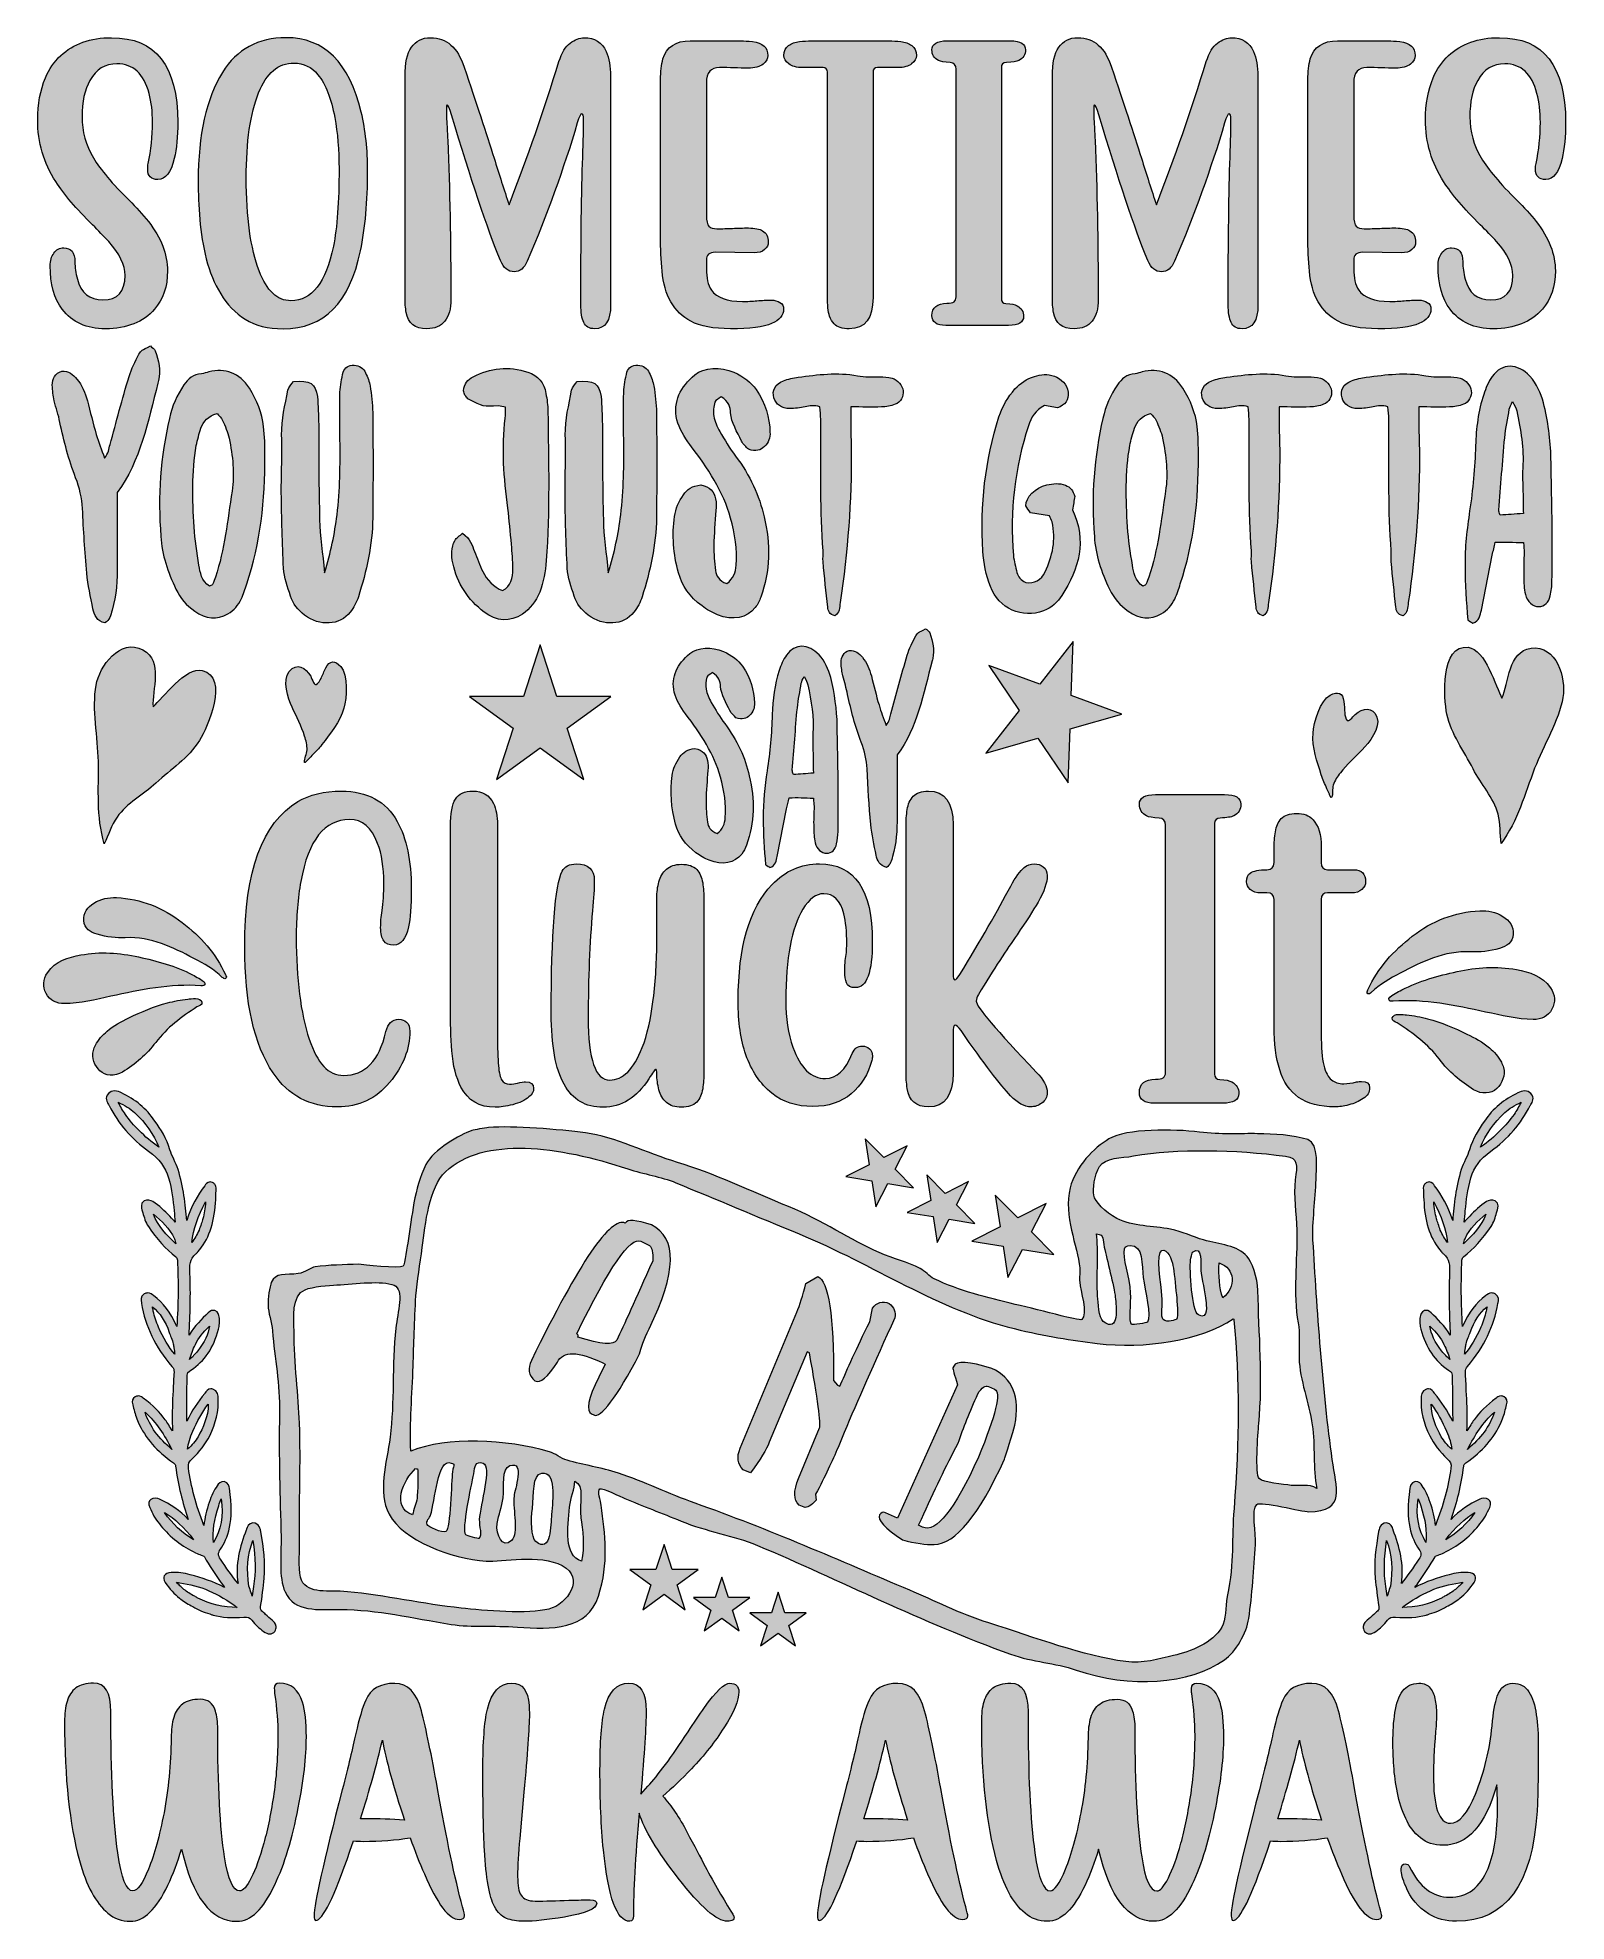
# Model space of a CAD drawing. Header units: inches. Extents: x 0.62 to 5.38, y -5.94 to -0.06.
import ezdxf

# ---------------------------------------------------------------- set-up
doc = ezdxf.new("R2010")
doc.units = ezdxf.units.IN
doc.header["$MEASUREMENT"] = 0
doc.layers.add('Layer 1', color=7, linetype='Continuous')

# ---------------------------------------------------------------- blocks, each defined once
blk = doc.blocks.new('block 2')
at = {"layer": 'Layer 1', "lineweight": 0}
for points, knots in [([(1.9421, -5.894), (1.9465, -5.9098), (1.9486, -5.919), (1.9486, -5.9218), (1.9486, -5.9293), (1.9431, -5.933), (1.9319, -5.933), (1.9, -5.933), (1.8638, -5.8858), (1.8232, -5.7913), (1.8083, -5.7569), (1.7936, -5.7193), (1.779, -5.6784), (1.7344, -5.6858), (1.6856, -5.6895), (1.6327, -5.6895), (1.6215, -5.6895), (1.6113, -5.689), (1.602, -5.6881), (1.602, -5.6881), (1.5913, -5.7197), (1.5913, -5.7197), (1.5418, -5.8641), (1.5063, -5.9362), (1.4849, -5.9362), (1.4812, -5.9362), (1.4793, -5.9313), (1.4793, -5.9214), (1.4793, -5.8845), (1.5086, -5.7535), (1.5672, -5.5283), (1.5858, -5.4558), (1.5999, -5.3972), (1.6097, -5.3526), (1.6194, -5.308), (1.6297, -5.2733), (1.6406, -5.2486), (1.6551, -5.2139), (1.6852, -5.1965), (1.7307, -5.1965), (1.7713, -5.1965), (1.799, -5.2249), (1.8139, -5.2818), (1.8288, -5.3386), (1.8455, -5.4194), (1.8641, -5.5241), (1.8926, -5.6821), (1.9186, -5.8054), (1.9421, -5.894)], [0, 0, 0, 0, 1, 1, 1, 2, 2, 2, 3, 3, 3, 4, 4, 4, 5, 5, 5, 6, 6, 6, 7, 7, 7, 8, 8, 8, 9, 9, 9, 10, 10, 10, 11, 11, 11, 12, 12, 12, 13, 13, 13, 14, 14, 14, 15, 15, 15, 16, 16, 16, 16]), ([(1.7609, -5.6235), (1.7268, -5.5185), (1.7039, -5.4353), (1.6922, -5.374), (1.6751, -5.448), (1.6525, -5.5297), (1.6243, -5.6189), (1.6243, -5.6189), (1.6373, -5.6189), (1.6373, -5.6189), (1.6804, -5.6189), (1.7216, -5.6204), (1.7609, -5.6235)], [0, 0, 0, 0, 1, 1, 1, 2, 2, 2, 3, 3, 3, 4, 4, 4, 4])]:
    blk.add_open_spline(points, degree=3, knots=knots, dxfattribs=at)
blk = doc.blocks.new('block 3')
at = {"layer": 'Layer 1', "lineweight": 0}
for points, knots in [([(3.5118, -5.894), (3.5161, -5.9098), (3.5183, -5.919), (3.5183, -5.9218), (3.5183, -5.9293), (3.5127, -5.933), (3.5016, -5.933), (3.4696, -5.933), (3.4334, -5.8858), (3.3928, -5.7913), (3.378, -5.7569), (3.3632, -5.7193), (3.3487, -5.6784), (3.3041, -5.6858), (3.2553, -5.6895), (3.2023, -5.6895), (3.1912, -5.6895), (3.1809, -5.689), (3.1716, -5.6881), (3.1716, -5.6881), (3.161, -5.7197), (3.161, -5.7197), (3.1114, -5.8641), (3.0759, -5.9362), (3.0546, -5.9362), (3.0508, -5.9362), (3.049, -5.9313), (3.049, -5.9214), (3.049, -5.8845), (3.0783, -5.7535), (3.1368, -5.5283), (3.1554, -5.4558), (3.1696, -5.3972), (3.1793, -5.3526), (3.1891, -5.308), (3.1994, -5.2733), (3.2102, -5.2486), (3.2248, -5.2139), (3.2548, -5.1965), (3.3004, -5.1965), (3.3409, -5.1965), (3.3687, -5.2249), (3.3835, -5.2818), (3.3984, -5.3386), (3.4151, -5.4194), (3.4337, -5.5241), (3.4622, -5.6821), (3.4882, -5.8054), (3.5118, -5.894)], [0, 0, 0, 0, 1, 1, 1, 2, 2, 2, 3, 3, 3, 4, 4, 4, 5, 5, 5, 6, 6, 6, 7, 7, 7, 8, 8, 8, 9, 9, 9, 10, 10, 10, 11, 11, 11, 12, 12, 12, 13, 13, 13, 14, 14, 14, 15, 15, 15, 16, 16, 16, 16]), ([(3.3306, -5.6235), (3.2965, -5.5185), (3.2736, -5.4353), (3.2618, -5.374), (3.2447, -5.448), (3.2221, -5.5297), (3.1939, -5.6189), (3.1939, -5.6189), (3.207, -5.6189), (3.207, -5.6189), (3.25, -5.6189), (3.2912, -5.6204), (3.3306, -5.6235)], [0, 0, 0, 0, 1, 1, 1, 2, 2, 2, 3, 3, 3, 4, 4, 4, 4])]:
    blk.add_open_spline(points, degree=3, knots=knots, dxfattribs=at)
blk = doc.blocks.new('block 4')
at = {"layer": 'Layer 1', "lineweight": 0}
for points, knots in [([(4.8026, -5.894), (4.807, -5.9098), (4.8091, -5.919), (4.8091, -5.9218), (4.8091, -5.9293), (4.8035, -5.933), (4.7924, -5.933), (4.7605, -5.933), (4.7242, -5.8858), (4.6837, -5.7913), (4.6688, -5.7569), (4.6541, -5.7193), (4.6395, -5.6784), (4.5949, -5.6858), (4.5461, -5.6895), (4.4931, -5.6895), (4.482, -5.6895), (4.4718, -5.689), (4.4625, -5.6881), (4.4625, -5.6881), (4.4518, -5.7197), (4.4518, -5.7197), (4.4022, -5.8641), (4.3668, -5.9362), (4.3454, -5.9362), (4.3417, -5.9362), (4.3398, -5.9313), (4.3398, -5.9214), (4.3398, -5.8845), (4.3691, -5.7535), (4.4276, -5.5283), (4.4462, -5.4558), (4.4604, -5.3972), (4.4701, -5.3526), (4.4799, -5.308), (4.4902, -5.2733), (4.5011, -5.2486), (4.5156, -5.2139), (4.5456, -5.1965), (4.5912, -5.1965), (4.6318, -5.1965), (4.6595, -5.2249), (4.6744, -5.2818), (4.6892, -5.3386), (4.706, -5.4194), (4.7246, -5.5241), (4.753, -5.6821), (4.7791, -5.8054), (4.8026, -5.894)], [0, 0, 0, 0, 1, 1, 1, 2, 2, 2, 3, 3, 3, 4, 4, 4, 5, 5, 5, 6, 6, 6, 7, 7, 7, 8, 8, 8, 9, 9, 9, 10, 10, 10, 11, 11, 11, 12, 12, 12, 13, 13, 13, 14, 14, 14, 15, 15, 15, 16, 16, 16, 16]), ([(4.6214, -5.6235), (4.5873, -5.5185), (4.5644, -5.4353), (4.5526, -5.374), (4.5356, -5.448), (4.513, -5.5297), (4.4848, -5.6189), (4.4848, -5.6189), (4.4978, -5.6189), (4.4978, -5.6189), (4.5408, -5.6189), (4.582, -5.6204), (4.6214, -5.6235)], [0, 0, 0, 0, 1, 1, 1, 2, 2, 2, 3, 3, 3, 4, 4, 4, 4])]:
    blk.add_open_spline(points, degree=3, knots=knots, dxfattribs=at)
blk = doc.blocks.new('block 5')
at = {"layer": 'Layer 1', "lineweight": 0}
for points, knots in [([(1.1227, -0.628), (1.1194, -0.586), (1.1178, -0.5463), (1.1178, -0.509), (1.1178, -0.3635), (1.1431, -0.2504), (1.1936, -0.1695), (1.2387, -0.0971), (1.3048, -0.061), (1.392, -0.061), (1.511, -0.061), (1.5891, -0.1385), (1.6265, -0.2937), (1.6397, -0.3501), (1.6463, -0.4112), (1.6463, -0.4769), (1.6463, -0.5718), (1.6389, -0.6548), (1.6241, -0.726), (1.5907, -0.8882), (1.5102, -0.9693), (1.3826, -0.9693), (1.3356, -0.9693), (1.2963, -0.9593), (1.2648, -0.9395), (1.2333, -0.9197), (1.2077, -0.8934), (1.1881, -0.8608), (1.1684, -0.8281), (1.1535, -0.7916), (1.1432, -0.7514), (1.1328, -0.7111), (1.126, -0.67), (1.1227, -0.628)], [0, 0, 0, 0, 1, 1, 1, 2, 2, 2, 3, 3, 3, 4, 4, 4, 5, 5, 5, 6, 6, 6, 7, 7, 7, 8, 8, 8, 9, 9, 9, 10, 10, 10, 11, 11, 11, 11]), ([(1.2677, -0.4985), (1.2677, -0.6214), (1.2811, -0.7182), (1.308, -0.789), (1.3313, -0.8508), (1.3643, -0.8818), (1.4071, -0.8818), (1.4725, -0.8818), (1.5166, -0.8252), (1.5395, -0.712), (1.5512, -0.6537), (1.5571, -0.573), (1.5571, -0.4699), (1.5571, -0.4116), (1.5526, -0.3583), (1.5436, -0.3101), (1.5331, -0.2506), (1.5156, -0.206), (1.4911, -0.1765), (1.4713, -0.1524), (1.4466, -0.1403), (1.417, -0.1403), (1.3677, -0.1403), (1.3307, -0.1712), (1.3062, -0.2331), (1.2805, -0.2972), (1.2677, -0.3857), (1.2677, -0.4985)], [0, 0, 0, 0, 1, 1, 1, 2, 2, 2, 3, 3, 3, 4, 4, 4, 5, 5, 5, 6, 6, 6, 7, 7, 7, 8, 8, 8, 9, 9, 9, 9])]:
    blk.add_open_spline(points, degree=3, knots=knots, dxfattribs=at)
blk = doc.blocks.new('block 6')
at = {"layer": 'Layer 1', "lineweight": 0}
for points, knots in [([(1.0281, -1.2491), (1.0363, -1.2112), (1.0517, -1.1765), (1.0731, -1.1447), (1.0864, -1.1263), (1.1028, -1.111), (1.1284, -1.11), (1.1366, -1.1089), (1.1437, -1.1059), (1.1509, -1.1038), (1.202, -1.0905), (1.246, -1.1069), (1.2777, -1.155), (1.3013, -1.1928), (1.3176, -1.2327), (1.3217, -1.2747), (1.3258, -1.3053), (1.3258, -1.335), (1.3258, -1.3647), (1.3268, -1.5038), (1.3115, -1.6378), (1.2695, -1.7657), (1.2644, -1.781), (1.2593, -1.7974), (1.2521, -1.8127), (1.2429, -1.8321), (1.2296, -1.8475), (1.2102, -1.8587), (1.1765, -1.8782), (1.1417, -1.8751), (1.1069, -1.8506), (1.0813, -1.8332), (1.0619, -1.8096), (1.0486, -1.782), (1.023, -1.7288), (1.0046, -1.6746), (1.0015, -1.6173), (0.9913, -1.4915), (1.0005, -1.3688), (1.0281, -1.2491)], [0, 0, 0, 0, 1, 1, 1, 2, 2, 2, 3, 3, 3, 4, 4, 4, 5, 5, 5, 6, 6, 6, 7, 7, 7, 8, 8, 8, 9, 9, 9, 10, 10, 10, 11, 11, 11, 12, 12, 12, 13, 13, 13, 13]), ([(1.1049, -1.5877), (1.1079, -1.6276), (1.1141, -1.6675), (1.1202, -1.7074), (1.1243, -1.7299), (1.1274, -1.7554), (1.1529, -1.7728), (1.1591, -1.7697), (1.1621, -1.7687), (1.1632, -1.7657), (1.1662, -1.7595), (1.1693, -1.7513), (1.1713, -1.7442), (1.201, -1.6583), (1.2092, -1.5662), (1.2235, -1.4762), (1.2317, -1.422), (1.2256, -1.3657), (1.2143, -1.3105), (1.2102, -1.2921), (1.202, -1.2726), (1.1938, -1.2552), (1.1908, -1.247), (1.1826, -1.2409), (1.1765, -1.2337), (1.1488, -1.2419), (1.1345, -1.2583), (1.1263, -1.2798), (1.1202, -1.2972), (1.1161, -1.3156), (1.112, -1.334), (1.0977, -1.4168), (1.0997, -1.5017), (1.1049, -1.5877)], [0, 0, 0, 0, 1, 1, 1, 2, 2, 2, 3, 3, 3, 4, 4, 4, 5, 5, 5, 6, 6, 6, 7, 7, 7, 8, 8, 8, 9, 9, 9, 10, 10, 10, 11, 11, 11, 11])]:
    blk.add_open_spline(points, degree=3, knots=knots, dxfattribs=at)
blk = doc.blocks.new('block 7')
at = {"layer": 'Layer 1', "lineweight": 0}
for points, knots in [([(3.9601, -1.782), (3.9345, -1.7288), (3.9161, -1.6746), (3.913, -1.6173), (3.9028, -1.4915), (3.912, -1.3688), (3.9396, -1.2491), (3.9478, -1.2112), (3.9631, -1.1765), (3.9846, -1.1447), (3.9979, -1.1263), (4.0143, -1.111), (4.0399, -1.11), (4.0481, -1.1089), (4.0552, -1.1059), (4.0624, -1.1038), (4.1135, -1.0905), (4.1575, -1.1069), (4.1892, -1.155), (4.2127, -1.1928), (4.2291, -1.2327), (4.2332, -1.2747), (4.2373, -1.3053), (4.2373, -1.335), (4.2373, -1.3647), (4.2383, -1.5038), (4.223, -1.6378), (4.181, -1.7657), (4.1759, -1.781), (4.1708, -1.7974), (4.1636, -1.8127), (4.1544, -1.8321), (4.1411, -1.8475), (4.1217, -1.8587), (4.0879, -1.8782), (4.0532, -1.8751), (4.0184, -1.8506), (3.9928, -1.8332), (3.9734, -1.8096), (3.9601, -1.782)], [0, 0, 0, 0, 1, 1, 1, 2, 2, 2, 3, 3, 3, 4, 4, 4, 5, 5, 5, 6, 6, 6, 7, 7, 7, 8, 8, 8, 9, 9, 9, 10, 10, 10, 11, 11, 11, 12, 12, 12, 13, 13, 13, 13]), ([(4.0163, -1.5877), (4.0194, -1.6276), (4.0256, -1.6675), (4.0317, -1.7074), (4.0358, -1.7299), (4.0388, -1.7554), (4.0644, -1.7728), (4.0706, -1.7697), (4.0736, -1.7687), (4.0747, -1.7657), (4.0777, -1.7595), (4.0808, -1.7513), (4.0828, -1.7442), (4.1125, -1.6583), (4.1207, -1.5662), (4.135, -1.4762), (4.1432, -1.422), (4.1371, -1.3657), (4.1258, -1.3105), (4.1217, -1.2921), (4.1135, -1.2726), (4.1053, -1.2552), (4.1023, -1.247), (4.0941, -1.2409), (4.0879, -1.2337), (4.0603, -1.2419), (4.046, -1.2583), (4.0378, -1.2798), (4.0317, -1.2972), (4.0276, -1.3156), (4.0235, -1.334), (4.0092, -1.4168), (4.0112, -1.5017), (4.0163, -1.5877)], [0, 0, 0, 0, 1, 1, 1, 2, 2, 2, 3, 3, 3, 4, 4, 4, 5, 5, 5, 6, 6, 6, 7, 7, 7, 8, 8, 8, 9, 9, 9, 10, 10, 10, 11, 11, 11, 11])]:
    blk.add_open_spline(points, degree=3, knots=knots, dxfattribs=at)
blk = doc.blocks.new('block 8')
at = {"layer": 'Layer 1', "lineweight": 0}
for points, knots in [([(5.2532, -1.6654), (5.2532, -1.6583), (5.2522, -1.6511), (5.2512, -1.6368), (5.2194, -1.6357), (5.1928, -1.6337), (5.1632, -1.6357), (5.1601, -1.6501), (5.157, -1.6623), (5.154, -1.6756), (5.154, -1.6756), (5.1202, -1.8475), (5.1202, -1.8475), (5.1161, -1.8628), (5.1151, -1.8813), (5.0936, -1.8884), (5.0895, -1.8853), (5.0844, -1.8823), (5.0773, -1.8782), (5.0732, -1.8219), (5.0691, -1.7657), (5.0691, -1.7094), (5.068, -1.6511), (5.0752, -1.5948), (5.0834, -1.5375), (5.0936, -1.4711), (5.0998, -1.4025), (5.1018, -1.334), (5.1038, -1.2798), (5.11, -1.2256), (5.1274, -1.1744), (5.1335, -1.155), (5.1417, -1.1345), (5.154, -1.1182), (5.1836, -1.0762), (5.2327, -1.0762), (5.2716, -1.1171), (5.2931, -1.1407), (5.3054, -1.1703), (5.3136, -1.2), (5.3279, -1.2573), (5.336, -1.3156), (5.3371, -1.3739), (5.3381, -1.4486), (5.3401, -1.5232), (5.3412, -1.5979), (5.3412, -1.6511), (5.3412, -1.7043), (5.3401, -1.7575), (5.3401, -1.7728), (5.3381, -1.7882), (5.335, -1.8025), (5.3309, -1.8229), (5.3166, -1.8362), (5.2992, -1.8362), (5.2808, -1.8362), (5.2624, -1.8219), (5.2573, -1.7984), (5.2532, -1.78), (5.2522, -1.7616), (5.2522, -1.7432), (5.2512, -1.7176), (5.2532, -1.692), (5.2532, -1.6654)], [0, 0, 0, 0, 1, 1, 1, 2, 2, 2, 3, 3, 3, 4, 4, 4, 5, 5, 5, 6, 6, 6, 7, 7, 7, 8, 8, 8, 9, 9, 9, 10, 10, 10, 11, 11, 11, 12, 12, 12, 13, 13, 13, 14, 14, 14, 15, 15, 15, 16, 16, 16, 17, 17, 17, 18, 18, 18, 19, 19, 19, 20, 20, 20, 21, 21, 21, 21]), ([(5.2512, -1.5457), (5.2501, -1.5263), (5.2501, -1.513), (5.2501, -1.4997), (5.2501, -1.467), (5.2471, -1.4353), (5.2491, -1.4035), (5.2532, -1.3432), (5.243, -1.2849), (5.2307, -1.2256), (5.2286, -1.2164), (5.2235, -1.2092), (5.2174, -1.1959), (5.2123, -1.2071), (5.2082, -1.2133), (5.2072, -1.2204), (5.2021, -1.2501), (5.1959, -1.2787), (5.1928, -1.3094), (5.1857, -1.3851), (5.1806, -1.4598), (5.1744, -1.5355), (5.1744, -1.5396), (5.1765, -1.5437), (5.1785, -1.5508), (5.2021, -1.5498), (5.2235, -1.5478), (5.2512, -1.5457)], [0, 0, 0, 0, 1, 1, 1, 2, 2, 2, 3, 3, 3, 4, 4, 4, 5, 5, 5, 6, 6, 6, 7, 7, 7, 8, 8, 8, 9, 9, 9, 9])]:
    blk.add_open_spline(points, degree=3, knots=knots, dxfattribs=at)
blk = doc.blocks.new('block 9')
at = {"layer": 'Layer 1', "lineweight": 0}
for points, knots in [([(2.9082, -2.1734), (2.91, -2.1267), (2.9152, -2.08), (2.9302, -2.0359), (2.9355, -2.0192), (2.9426, -2.0015), (2.9531, -1.9875), (2.9787, -1.9513), (3.021, -1.9513), (3.0545, -1.9866), (3.073, -2.0068), (3.0835, -2.0324), (3.0906, -2.0579), (3.1029, -2.1073), (3.11, -2.1575), (3.1109, -2.2077), (3.1117, -2.2721), (3.1135, -2.3364), (3.1144, -2.4007), (3.1144, -2.4465), (3.1144, -2.4923), (3.1135, -2.5382), (3.1135, -2.5514), (3.1117, -2.5646), (3.1091, -2.5769), (3.1056, -2.5946), (3.0932, -2.606), (3.0783, -2.606), (3.0624, -2.606), (3.0465, -2.5937), (3.0421, -2.5734), (3.0386, -2.5575), (3.0377, -2.5417), (3.0377, -2.5258), (3.0368, -2.5038), (3.0386, -2.4818), (3.0386, -2.4589), (3.0386, -2.4527), (3.0377, -2.4465), (3.0368, -2.4342), (3.0095, -2.4333), (2.9866, -2.4315), (2.9611, -2.4333), (2.9584, -2.4456), (2.9558, -2.4562), (2.9531, -2.4677), (2.9531, -2.4677), (2.9241, -2.6157), (2.9241, -2.6157), (2.9205, -2.6289), (2.9197, -2.6448), (2.9011, -2.6509), (2.8976, -2.6483), (2.8932, -2.6457), (2.887, -2.6421), (2.8835, -2.5937), (2.88, -2.5452), (2.88, -2.4967), (2.8791, -2.4465), (2.8853, -2.3981), (2.8923, -2.3487), (2.9011, -2.2914), (2.9064, -2.2324), (2.9082, -2.1734)], [0, 0, 0, 0, 1, 1, 1, 2, 2, 2, 3, 3, 3, 4, 4, 4, 5, 5, 5, 6, 6, 6, 7, 7, 7, 8, 8, 8, 9, 9, 9, 10, 10, 10, 11, 11, 11, 12, 12, 12, 13, 13, 13, 14, 14, 14, 15, 15, 15, 16, 16, 16, 17, 17, 17, 18, 18, 18, 19, 19, 19, 20, 20, 20, 21, 21, 21, 21]), ([(2.9708, -2.347), (2.9708, -2.3505), (2.9725, -2.354), (2.9743, -2.3602), (2.9945, -2.3593), (3.0131, -2.3575), (3.0368, -2.3558), (3.036, -2.339), (3.036, -2.3276), (3.036, -2.3161), (3.036, -2.2879), (3.0333, -2.2606), (3.0351, -2.2333), (3.0386, -2.1813), (3.0298, -2.1311), (3.0192, -2.08), (3.0175, -2.072), (3.0131, -2.0659), (3.0078, -2.0544), (3.0034, -2.0641), (2.9998, -2.0694), (2.999, -2.0756), (2.9945, -2.1011), (2.9893, -2.1258), (2.9866, -2.1522), (2.9805, -2.2174), (2.9761, -2.2818), (2.9708, -2.347)], [0, 0, 0, 0, 1, 1, 1, 2, 2, 2, 3, 3, 3, 4, 4, 4, 5, 5, 5, 6, 6, 6, 7, 7, 7, 8, 8, 8, 9, 9, 9, 9])]:
    blk.add_open_spline(points, degree=3, knots=knots, dxfattribs=at)
blk = doc.blocks.new('block 10')
at = {"layer": 'Layer 1', "lineweight": 0}
for points, knots in [([(2.5243, -4.0905), (2.508, -4.1238), (2.4981, -4.15), (2.4947, -4.1685), (2.4218, -4.3063), (2.3739, -4.3698), (2.3515, -4.3589), (2.3515, -4.3589), (2.3447, -4.3556), (2.3447, -4.3556), (2.3265, -4.3467), (2.3339, -4.3085), (2.367, -4.2406), (2.367, -4.2406), (2.3868, -4.2), (2.3868, -4.2), (2.3868, -4.2), (2.38, -4.1966), (2.38, -4.1966), (2.3029, -4.1591), (2.2557, -4.1586), (2.2381, -4.1946), (2.2082, -4.2416), (2.1852, -4.2609), (2.1681, -4.2525), (2.1483, -4.2354), (2.1447, -4.2139), (2.1571, -4.1885), (2.3072, -3.8808), (2.4049, -3.7382), (2.45, -3.7602), (2.4562, -3.7477), (2.4834, -3.7497), (2.5313, -3.766), (2.6129, -3.8058), (2.6103, -3.914), (2.5243, -4.0905)], [0, 0, 0, 0, 1, 1, 1, 2, 2, 2, 3, 3, 3, 4, 4, 4, 5, 5, 5, 6, 6, 6, 7, 7, 7, 8, 8, 8, 9, 9, 9, 10, 10, 10, 11, 11, 11, 12, 12, 12, 12]), ([(2.5253, -3.8303), (2.5253, -3.8303), (2.498, -3.817), (2.498, -3.817), (2.4665, -3.8016), (2.3999, -3.8978), (2.2983, -4.1061), (2.3028, -4.1083), (2.304, -4.1117), (2.3018, -4.1162), (2.3747, -4.1391), (2.4151, -4.1419), (2.4232, -4.1252), (2.4447, -4.0812), (2.4822, -3.9986), (2.5356, -3.8776), (2.5371, -3.8524), (2.5339, -3.8368), (2.5253, -3.8303)], [0, 0, 0, 0, 1, 1, 1, 2, 2, 2, 3, 3, 3, 4, 4, 4, 5, 5, 5, 6, 6, 6, 6])]:
    blk.add_open_spline(points, degree=3, knots=knots, dxfattribs=at)
blk = doc.blocks.new('block 11')
at = {"layer": 'Layer 1', "lineweight": 0}
for points, knots in [([(3.665, -4.3906), (3.6462, -4.4544), (3.6356, -4.4896), (3.6323, -4.4969), (3.5535, -4.6719), (3.4807, -4.7607), (3.4136, -4.7632), (3.3876, -4.7645), (3.3545, -4.7595), (3.3142, -4.7486), (3.2595, -4.712), (3.2358, -4.6863), (3.2428, -4.6707), (3.2478, -4.6631), (3.2541, -4.6607), (3.261, -4.6638), (3.261, -4.6638), (3.299, -4.681), (3.299, -4.681), (3.299, -4.681), (3.4865, -4.2645), (3.4865, -4.2645), (3.4756, -4.2321), (3.4711, -4.2145), (3.472, -4.2123), (3.472, -4.2123), (3.4748, -4.2063), (3.4748, -4.2063), (3.4824, -4.1894), (3.5219, -4.1916), (3.593, -4.2137), (3.6582, -4.2431), (3.6824, -4.3023), (3.665, -4.3906)], [0, 0, 0, 0, 1, 1, 1, 2, 2, 2, 3, 3, 3, 4, 4, 4, 5, 5, 5, 6, 6, 6, 7, 7, 7, 8, 8, 8, 9, 9, 9, 10, 10, 10, 11, 11, 11, 11]), ([(3.6017, -4.2785), (3.6017, -4.2785), (3.5827, -4.2699), (3.5827, -4.2699), (3.5728, -4.2655), (3.5621, -4.2731), (3.5495, -4.2929), (3.5246, -4.3482), (3.5041, -4.3997), (3.4878, -4.4474), (3.4513, -4.5168), (3.4132, -4.5957), (3.3733, -4.6843), (3.3733, -4.6843), (3.3648, -4.7033), (3.3648, -4.7033), (3.3648, -4.7033), (3.3773, -4.7089), (3.3773, -4.7089), (3.4192, -4.7278), (3.4773, -4.6553), (3.5512, -4.4911), (3.6061, -4.3589), (3.6229, -4.288), (3.6017, -4.2785)], [0, 0, 0, 0, 1, 1, 1, 2, 2, 2, 3, 3, 3, 4, 4, 4, 5, 5, 5, 6, 6, 6, 7, 7, 7, 8, 8, 8, 8])]:
    blk.add_open_spline(points, degree=3, knots=knots, dxfattribs=at)
blk = doc.blocks.new('block 12')
at = {"layer": 'Layer 1', "lineweight": 0}
for points, knots in [([(4.3946, -4.9936), (4.3879, -5.0401), (4.3541, -5.0975), (4.3185, -5.1232), (4.2107, -5.201), (4.0222, -5.212), (3.8564, -5.1548), (3.7889, -5.1315), (3.7222, -5.1308), (3.6517, -5.1055), (3.3742, -5.0059), (3.1152, -4.8729), (2.8624, -4.7662), (2.7864, -4.7342), (2.7029, -4.7228), (2.6238, -4.6901), (2.5645, -4.6656), (2.5034, -4.6427), (2.4484, -4.6193), (2.4369, -4.6144), (2.3777, -4.5858), (2.371, -4.5897), (2.3619, -4.5949), (2.373, -4.627), (2.3749, -4.6407), (2.3869, -4.7299), (2.3997, -4.8212), (2.3663, -4.9241), (2.3322, -5.0291), (2.2208, -5.0293), (2.1134, -5.0209), (2.0367, -5.0149), (1.9749, -5.0232), (1.9066, -5.0124), (1.7823, -4.9925), (1.6793, -4.966), (1.5598, -4.966), (1.4926, -4.966), (1.4181, -4.9751), (1.389, -4.9112), (1.3679, -4.8649), (1.3775, -4.7954), (1.3762, -4.7399), (1.3734, -4.6143), (1.3687, -4.4911), (1.3716, -4.3527), (1.3734, -4.2624), (1.3562, -4.1827), (1.3493, -4.0964), (1.347, -4.0678), (1.3364, -4.0397), (1.3356, -4.0161), (1.3349, -3.9966), (1.3409, -3.9576), (1.3458, -3.9453), (1.3585, -3.9135), (1.391, -3.9235), (1.4299, -3.9178), (1.4509, -3.9147), (1.4685, -3.8987), (1.4826, -3.8967), (1.5249, -3.8906), (1.5742, -3.8904), (1.6173, -3.8888), (1.6292, -3.8884), (1.7461, -3.9049), (1.7573, -3.8941), (1.7613, -3.8903), (1.7705, -3.8274), (1.7725, -3.8158), (1.7854, -3.739), (1.7902, -3.6539), (1.8279, -3.5774), (1.8502, -3.532), (1.9355, -3.4826), (1.9712, -3.4717), (1.9805, -3.4688), (2.0093, -3.4636), (2.0238, -3.4623), (2.1008, -3.4551), (2.2435, -3.468), (2.3257, -3.4788), (2.4178, -3.4909), (2.5169, -3.5423), (2.6131, -3.5709), (2.7223, -3.6035), (2.8453, -3.6618), (2.959, -3.7084), (3.0645, -3.7515), (3.1537, -3.8135), (3.2413, -3.8521), (3.288, -3.8728), (3.3312, -3.881), (3.3694, -3.9014), (3.385, -3.9097), (3.3967, -3.9256), (3.4136, -3.9339), (3.4898, -3.9711), (3.5807, -3.9937), (3.666, -4.0137), (3.7068, -4.0232), (3.7628, -4.0374), (3.8096, -4.0494), (3.8293, -4.0545), (3.8702, -4.0643), (3.8742, -4.061), (3.8926, -4.0456), (3.8697, -3.9696), (3.8674, -3.9442), (3.8661, -3.9305), (3.8684, -3.91), (3.8675, -3.9001), (3.861, -3.8308), (3.8158, -3.7388), (3.8375, -3.6505), (3.8542, -3.5826), (3.9119, -3.5251), (3.9583, -3.4975), (4.0132, -3.4648), (4.1609, -3.4661), (4.2408, -3.4764), (4.3056, -3.4847), (4.3706, -3.4802), (4.4222, -3.4811), (4.4721, -3.482), (4.5329, -3.4849), (4.5791, -3.4998), (4.6149, -3.5113), (4.6052, -3.5953), (4.6044, -3.6244), (4.603, -3.6842), (4.5918, -3.76), (4.5948, -3.8133), (4.6065, -4.0218), (4.6257, -4.2898), (4.6548, -4.498), (4.6671, -4.5868), (4.7002, -4.6604), (4.5814, -4.6609), (4.5621, -4.661), (4.4314, -4.6271), (4.4197, -4.6379), (4.402, -4.6544), (4.4174, -4.7287), (4.4154, -4.7635), (4.4113, -4.8357), (4.4048, -4.9226), (4.3946, -4.9936)], [0, 0, 0, 0, 1, 1, 1, 2, 2, 2, 3, 3, 3, 4, 4, 4, 5, 5, 5, 6, 6, 6, 7, 7, 7, 8, 8, 8, 9, 9, 9, 10, 10, 10, 11, 11, 11, 12, 12, 12, 13, 13, 13, 14, 14, 14, 15, 15, 15, 16, 16, 16, 17, 17, 17, 18, 18, 18, 19, 19, 19, 20, 20, 20, 21, 21, 21, 22, 22, 22, 23, 23, 23, 24, 24, 24, 25, 25, 25, 26, 26, 26, 27, 27, 27, 28, 28, 28, 29, 29, 29, 30, 30, 30, 31, 31, 31, 32, 32, 32, 33, 33, 33, 34, 34, 34, 35, 35, 35, 36, 36, 36, 37, 37, 37, 38, 38, 38, 39, 39, 39, 40, 40, 40, 41, 41, 41, 42, 42, 42, 43, 43, 43, 44, 44, 44, 45, 45, 45, 46, 46, 46, 47, 47, 47, 48, 48, 48, 49, 49, 49, 49]), ([(4.3482, -4.062), (4.3484, -4.0602), (4.3486, -4.0586), (4.3461, -4.0585), (4.2436, -4.1276), (4.0692, -4.1538), (3.9218, -4.1357), (3.8427, -4.1258), (3.761, -4.1134), (3.6633, -4.0895), (3.4253, -4.0313), (3.2238, -3.8892), (2.9919, -3.7938), (2.8613, -3.7401), (2.7321, -3.6859), (2.6078, -3.6343), (2.5608, -3.6149), (2.5074, -3.6076), (2.4575, -3.5909), (2.2443, -3.52), (2.0069, -3.4877), (1.8895, -3.5999), (1.8375, -3.6496), (1.8264, -3.7608), (1.8169, -3.8365), (1.8106, -3.8881), (1.7997, -3.9405), (1.7969, -3.9873), (1.7924, -4.0658), (1.7901, -4.1393), (1.7882, -4.2058), (1.7855, -4.2979), (1.7768, -4.382), (1.7812, -4.4719), (1.8936, -4.4258), (2.0791, -4.4341), (2.2138, -4.4736), (2.2291, -4.4781), (2.2496, -4.4947), (2.2685, -4.5001), (2.3194, -4.515), (2.3745, -4.5228), (2.4285, -4.5403), (2.5079, -4.5662), (2.5863, -4.6055), (2.6682, -4.6344), (2.8957, -4.7145), (3.124, -4.8157), (3.3373, -4.9059), (3.4118, -4.9374), (3.4903, -4.9781), (3.5838, -5.0077), (3.7315, -5.0545), (3.877, -5.1106), (4.0107, -5.1286), (4.0622, -5.1355), (4.1148, -5.1205), (4.16, -5.1099), (4.211, -5.0981), (4.283, -5.0704), (4.3107, -5.0209), (4.3242, -4.9967), (4.3203, -4.9621), (4.3276, -4.9253), (4.3503, -4.811), (4.3403, -4.7494), (4.3485, -4.6511), (4.3659, -4.4398), (4.366, -4.2467), (4.3482, -4.062)], [0, 0, 0, 0, 1, 1, 1, 2, 2, 2, 3, 3, 3, 4, 4, 4, 5, 5, 5, 6, 6, 6, 7, 7, 7, 8, 8, 8, 9, 9, 9, 10, 10, 10, 11, 11, 11, 12, 12, 12, 13, 13, 13, 14, 14, 14, 15, 15, 15, 16, 16, 16, 17, 17, 17, 18, 18, 18, 19, 19, 19, 20, 20, 20, 21, 21, 21, 22, 22, 22, 23, 23, 23, 23]), ([(4.3897, -3.8641), (4.4029, -3.8789), (4.4221, -3.9314), (4.4229, -3.9702), (4.4257, -4.1018), (4.439, -4.2492), (4.4257, -4.3863), (4.4228, -4.4163), (4.4139, -4.5456), (4.4267, -4.5574), (4.441, -4.5705), (4.5029, -4.5755), (4.5271, -4.5785), (4.558, -4.5824), (4.5802, -4.5722), (4.6069, -4.5882), (4.5939, -4.5239), (4.6022, -4.4568), (4.5926, -4.39), (4.5824, -4.3195), (4.5534, -4.2504), (4.5515, -4.1816), (4.5504, -4.1386), (4.5543, -4.103), (4.5487, -4.0718), (4.5322, -3.9791), (4.5461, -3.8795), (4.5443, -3.782), (4.5434, -3.7298), (4.5327, -3.6769), (4.5396, -3.6247), (4.5457, -3.5788), (4.5491, -3.5572), (4.5092, -3.5516), (4.3532, -3.5301), (4.1694, -3.5272), (4.0352, -3.5507), (3.9962, -3.5574), (3.9471, -3.5552), (3.9291, -3.5839), (3.9127, -3.61), (3.908, -3.6543), (3.9109, -3.6732), (3.9138, -3.6917), (3.9471, -3.7276), (3.9827, -3.7455), (4.0342, -3.7716), (4.0948, -3.7684), (4.1504, -3.779), (4.1872, -3.786), (4.2196, -3.8036), (4.2533, -3.8126), (4.3045, -3.8264), (4.3595, -3.8302), (4.3897, -3.8641)], [0, 0, 0, 0, 1, 1, 1, 2, 2, 2, 3, 3, 3, 4, 4, 4, 5, 5, 5, 6, 6, 6, 7, 7, 7, 8, 8, 8, 9, 9, 9, 10, 10, 10, 11, 11, 11, 12, 12, 12, 13, 13, 13, 14, 14, 14, 15, 15, 15, 16, 16, 16, 17, 17, 17, 18, 18, 18, 18]), ([(3.9231, -3.9887), (3.9241, -4.0069), (3.9271, -4.0567), (3.9403, -4.067), (3.9912, -4.1064), (3.9814, -4.019), (3.9783, -3.9918), (3.9744, -3.9578), (3.9518, -3.8728), (3.9438, -3.8353), (3.9388, -3.8118), (3.9459, -3.7971), (3.9198, -3.7934), (3.9261, -3.844), (3.9195, -3.9236), (3.9231, -3.9887)], [0, 0, 0, 0, 1, 1, 1, 2, 2, 2, 3, 3, 3, 4, 4, 4, 5, 5, 5, 5]), ([(4.0291, -4.0762), (4.0327, -4.0792), (4.0763, -4.0712), (4.0783, -4.0688), (4.0917, -4.0523), (4.0707, -3.97), (4.0656, -3.9299), (4.061, -3.8934), (4.0657, -3.8258), (4.0246, -3.8305), (4.0132, -3.8318), (4.0093, -3.8322), (4.0072, -3.8405), (4.0004, -3.8682), (4.0235, -3.9271), (4.0261, -3.9782), (4.0277, -4.0099), (4.0193, -4.0679), (4.0291, -4.0762)], [0, 0, 0, 0, 1, 1, 1, 2, 2, 2, 3, 3, 3, 4, 4, 4, 5, 5, 5, 6, 6, 6, 6]), ([(4.1274, -4.0614), (4.1399, -4.0725), (4.169, -4.0605), (4.1688, -4.0607), (4.1761, -4.0523), (4.1708, -4.004), (4.1688, -3.9843), (4.1652, -3.9496), (4.1619, -3.9115), (4.158, -3.893), (4.1542, -3.8744), (4.141, -3.8387), (4.1237, -3.8454), (4.104, -3.8531), (4.1207, -3.9527), (4.1239, -3.9869), (4.1261, -4.0103), (4.1196, -4.0546), (4.1274, -4.0614)], [0, 0, 0, 0, 1, 1, 1, 2, 2, 2, 3, 3, 3, 4, 4, 4, 5, 5, 5, 6, 6, 6, 6]), ([(4.2195, -3.8506), (4.2186, -3.8513), (4.2133, -3.8718), (4.2129, -3.8753), (4.2095, -3.9035), (4.2171, -4.037), (4.2373, -4.0469), (4.2707, -4.0632), (4.2615, -4.0129), (4.2609, -4.0031), (4.2593, -3.9792), (4.2467, -3.9312), (4.2454, -3.9077), (4.2443, -3.889), (4.2511, -3.8272), (4.2195, -3.8506)], [0, 0, 0, 0, 1, 1, 1, 2, 2, 2, 3, 3, 3, 4, 4, 4, 5, 5, 5, 5]), ([(2.2535, -4.829), (2.1818, -4.7916), (2.0651, -4.8182), (2.0158, -4.815), (1.9078, -4.808), (1.7557, -4.7496), (1.7135, -4.6688), (1.6764, -4.5977), (1.7057, -4.5114), (1.7165, -4.428), (1.7306, -4.3189), (1.7214, -4.2054), (1.7344, -4.0882), (1.7399, -4.0386), (1.7611, -3.9673), (1.7292, -3.9543), (1.6897, -3.9382), (1.6113, -3.9498), (1.5499, -3.9531), (1.5251, -3.9544), (1.4741, -3.9585), (1.4517, -3.9679), (1.4066, -3.9867), (1.4169, -4.0579), (1.4169, -4.0969), (1.4169, -4.1982), (1.4309, -4.3005), (1.4338, -4.3842), (1.4381, -4.5111), (1.4322, -4.6327), (1.4339, -4.7554), (1.4345, -4.7982), (1.4289, -4.8528), (1.44, -4.8749), (1.4627, -4.9196), (1.5234, -4.9047), (1.5835, -4.9106), (1.6983, -4.9219), (1.822, -4.9487), (1.9379, -4.9618), (2.0081, -4.9699), (2.1492, -4.9806), (2.211, -4.9648), (2.2702, -4.9496), (2.3259, -4.8666), (2.2535, -4.829)], [0, 0, 0, 0, 1, 1, 1, 2, 2, 2, 3, 3, 3, 4, 4, 4, 5, 5, 5, 6, 6, 6, 7, 7, 7, 8, 8, 8, 9, 9, 9, 10, 10, 10, 11, 11, 11, 12, 12, 12, 13, 13, 13, 14, 14, 14, 15, 15, 15, 15]), ([(4.3135, -3.9937), (4.3537, -3.9601), (4.3542, -3.9013), (4.3017, -3.8845), (4.3008, -3.9237), (4.3017, -3.9619), (4.3135, -3.9937)], [0, 0, 0, 0, 1, 1, 1, 2, 2, 2, 2]), ([(1.7866, -4.6708), (1.7891, -4.6531), (1.7988, -4.6366), (1.8006, -4.6186), (1.8021, -4.6044), (1.8046, -4.5295), (1.8016, -4.5275), (1.8012, -4.5273), (1.7964, -4.5258), (1.7961, -4.526), (1.7574, -4.5612), (1.7184, -4.6467), (1.7866, -4.6708)], [0, 0, 0, 0, 1, 1, 1, 2, 2, 2, 3, 3, 3, 4, 4, 4, 4]), ([(1.8316, -4.7006), (1.8341, -4.7079), (1.8795, -4.7286), (1.8905, -4.7223), (1.9053, -4.7139), (1.9072, -4.5647), (1.9111, -4.5365), (1.9148, -4.5104), (1.9194, -4.5138), (1.9068, -4.5088), (1.8643, -4.4915), (1.8566, -4.6286), (1.8425, -4.6711), (1.8393, -4.6804), (1.828, -4.69), (1.8316, -4.7006)], [0, 0, 0, 0, 1, 1, 1, 2, 2, 2, 3, 3, 3, 4, 4, 4, 5, 5, 5, 5]), ([(1.9947, -4.6856), (1.9971, -4.6392), (2.0346, -4.5175), (2.0068, -4.5092), (1.9803, -4.5012), (1.9818, -4.5194), (1.9773, -4.5424), (1.9693, -4.5826), (1.94, -4.7153), (1.9524, -4.7331), (1.9545, -4.7362), (1.9924, -4.7452), (1.9936, -4.7442), (2.0046, -4.735), (1.9936, -4.7064), (1.9947, -4.6856)], [0, 0, 0, 0, 1, 1, 1, 2, 2, 2, 3, 3, 3, 4, 4, 4, 5, 5, 5, 5]), ([(2.1029, -4.6117), (2.1046, -4.5938), (2.1377, -4.5008), (2.0902, -4.5169), (2.0629, -4.5262), (2.0728, -4.582), (2.069, -4.6173), (2.0658, -4.6472), (2.0546, -4.6682), (2.0503, -4.6976), (2.0455, -4.7314), (2.0673, -4.7791), (2.0949, -4.7508), (2.1189, -4.7263), (2.0986, -4.658), (2.1029, -4.6117)], [0, 0, 0, 0, 1, 1, 1, 2, 2, 2, 3, 3, 3, 4, 4, 4, 5, 5, 5, 5]), ([(2.1707, -4.7536), (2.2193, -4.7934), (2.2169, -4.7002), (2.2198, -4.6697), (2.2245, -4.6221), (2.234, -4.5339), (2.1897, -4.5408), (2.1578, -4.5458), (2.1666, -4.6054), (2.1602, -4.6506), (2.1552, -4.6854), (2.156, -4.7417), (2.1707, -4.7536)], [0, 0, 0, 0, 1, 1, 1, 2, 2, 2, 3, 3, 3, 4, 4, 4, 4]), ([(2.3114, -4.6796), (2.304, -4.6346), (2.3252, -4.5786), (2.2921, -4.5654), (2.2932, -4.5903), (2.2788, -4.6163), (2.2761, -4.6465), (2.2706, -4.7112), (2.2578, -4.7973), (2.3131, -4.8156), (2.3242, -4.773), (2.3169, -4.713), (2.3114, -4.6796)], [0, 0, 0, 0, 1, 1, 1, 2, 2, 2, 3, 3, 3, 4, 4, 4, 4])]:
    blk.add_open_spline(points, degree=3, knots=knots, dxfattribs=at)
blk = doc.blocks.new('block 13')
at = {"layer": 'Layer 1', "lineweight": 0}
for points, knots in [([(1.0932, -4.8573), (1.1284, -4.8672), (1.1651, -4.8785), (1.1997, -4.8969), (1.1954, -4.8906), (1.191, -4.8845), (1.1868, -4.8783), (1.1698, -4.854), (1.1522, -4.8288), (1.1371, -4.8019), (1.1362, -4.8002), (1.1349, -4.7996), (1.1304, -4.7978), (1.1304, -4.7978), (1.1273, -4.7965), (1.1273, -4.7965), (1.1215, -4.7941), (1.1156, -4.7916), (1.1099, -4.7888), (1.0678, -4.7699), (1.0303, -4.7407), (1.0015, -4.7044), (0.9887, -4.6894), (0.9779, -4.6725), (0.9697, -4.6543), (0.9697, -4.6543), (0.9665, -4.6478), (0.9665, -4.6478), (0.9604, -4.6353), (0.9649, -4.6274), (0.9699, -4.6228), (0.978, -4.6154), (0.9912, -4.6187), (0.9974, -4.6217), (1.0313, -4.6375), (1.0606, -4.6581), (1.087, -4.6846), (1.0685, -4.6329), (1.0555, -4.5782), (1.0474, -4.5184), (1.0469, -4.5145), (1.0457, -4.512), (1.0409, -4.5086), (0.989, -4.4724), (0.9529, -4.4309), (0.9306, -4.3817), (0.9239, -4.3671), (0.9201, -4.3522), (0.9164, -4.3377), (0.9164, -4.3377), (0.9138, -4.3278), (0.9138, -4.3278), (0.9102, -4.3152), (0.9128, -4.307), (0.9211, -4.3022), (0.924, -4.3005), (0.9272, -4.2996), (0.9306, -4.2996), (0.9384, -4.2996), (0.9445, -4.3044), (0.9467, -4.3062), (0.9765, -4.3294), (0.9982, -4.3509), (1.015, -4.3739), (1.0217, -4.3829), (1.0298, -4.3959), (1.0375, -4.4088), (1.0375, -4.4088), (1.0375, -4.4088), (1.0375, -4.4088), (1.0369, -4.3742), (1.0364, -4.3444), (1.0382, -4.3081), (1.0382, -4.3081), (1.0394, -4.2834), (1.0394, -4.2834), (1.0403, -4.2631), (1.0412, -4.244), (1.0424, -4.2252), (1.0429, -4.2178), (1.0414, -4.2134), (1.036, -4.2072), (0.9838, -4.1463), (0.9528, -4.082), (0.9411, -4.0107), (0.9411, -4.0107), (0.9406, -4.008), (0.9406, -4.008), (0.9393, -4.0027), (0.9361, -3.9887), (0.9495, -3.981), (0.9528, -3.9791), (0.9563, -3.9782), (0.9599, -3.9782), (0.9681, -3.9782), (0.9744, -3.9831), (0.9786, -3.9863), (1.0092, -4.0094), (1.031, -4.0383), (1.0505, -4.0808), (1.0507, -4.0813), (1.051, -4.0819), (1.0512, -4.0824), (1.0557, -4.0124), (1.0563, -3.943), (1.053, -3.8756), (1.0527, -3.8707), (1.0515, -3.8681), (1.0479, -3.8654), (1.017, -3.8414), (0.9891, -3.8104), (0.9624, -3.7708), (0.9533, -3.7573), (0.949, -3.7417), (0.9452, -3.7279), (0.9452, -3.7279), (0.9424, -3.7184), (0.9424, -3.7184), (0.9409, -3.7133), (0.9367, -3.6994), (0.949, -3.691), (0.9583, -3.6846), (0.9709, -3.6896), (0.9762, -3.693), (0.9967, -3.7057), (1.0131, -3.7225), (1.029, -3.7387), (1.029, -3.7387), (1.0348, -3.7447), (1.0348, -3.7447), (1.0392, -3.7492), (1.0431, -3.7535), (1.0465, -3.7577), (1.045, -3.7452), (1.0438, -3.7332), (1.0426, -3.7215), (1.0394, -3.6885), (1.0363, -3.6574), (1.025, -3.6187), (1.0152, -3.5852), (0.9966, -3.5605), (0.963, -3.5362), (0.91, -3.4978), (0.8687, -3.4497), (0.8401, -3.3933), (0.8396, -3.3922), (0.8389, -3.3912), (0.8381, -3.39), (0.8343, -3.384), (0.8245, -3.369), (0.8381, -3.3556), (0.8432, -3.3506), (0.8497, -3.3479), (0.857, -3.3479), (0.8654, -3.3479), (0.8732, -3.3515), (0.8783, -3.3539), (0.9212, -3.3736), (0.9564, -3.4032), (0.983, -3.4417), (1.001, -3.4678), (1.0194, -3.4961), (1.0297, -3.5314), (1.0326, -3.5411), (1.0371, -3.5508), (1.0418, -3.561), (1.0467, -3.5715), (1.0516, -3.582), (1.0552, -3.5934), (1.0718, -3.6469), (1.0783, -3.7019), (1.082, -3.7517), (1.0974, -3.7068), (1.1151, -3.6728), (1.1384, -3.6436), (1.1405, -3.6399), (1.1453, -3.6317), (1.155, -3.6317), (1.1574, -3.6317), (1.1598, -3.6322), (1.1621, -3.6332), (1.1651, -3.6345), (1.1676, -3.6365), (1.1695, -3.6391), (1.1713, -3.6411), (1.1726, -3.6434), (1.1732, -3.646), (1.1732, -3.646), (1.1736, -3.6496), (1.1736, -3.6496), (1.1736, -3.6496), (1.1735, -3.6583), (1.1735, -3.6583), (1.1734, -3.6708), (1.173, -3.6843), (1.1714, -3.6979), (1.168, -3.762), (1.1496, -3.8133), (1.1167, -3.8498), (1.1153, -3.852), (1.1131, -3.8544), (1.1106, -3.8565), (1.0914, -3.8721), (1.0908, -3.8924), (1.0919, -3.9173), (1.095, -3.9827), (1.0926, -4.0479), (1.0893, -4.1101), (1.1072, -4.0811), (1.1297, -4.0581), (1.1485, -4.0403), (1.1559, -4.0333), (1.1632, -4.031), (1.1701, -4.0332), (1.1807, -4.0366), (1.1829, -4.0485), (1.1836, -4.0524), (1.1864, -4.0668), (1.1837, -4.0808), (1.181, -4.0913), (1.166, -4.1493), (1.1379, -4.191), (1.0948, -4.2189), (1.0856, -4.2249), (1.0838, -4.2291), (1.0837, -4.2343), (1.0837, -4.2343), (1.0829, -4.2967), (1.0829, -4.2967), (1.0825, -4.3235), (1.0822, -4.351), (1.0819, -4.3785), (1.0985, -4.3455), (1.1172, -4.317), (1.1384, -4.2918), (1.1388, -4.2913), (1.1392, -4.2906), (1.1396, -4.2899), (1.1422, -4.2858), (1.1474, -4.2774), (1.1577, -4.2774), (1.1597, -4.2774), (1.1617, -4.2777), (1.1637, -4.2784), (1.1794, -4.2834), (1.18, -4.2992), (1.1804, -4.3067), (1.1822, -4.3462), (1.1734, -4.3844), (1.1537, -4.4236), (1.1405, -4.4499), (1.122, -4.4741), (1.0987, -4.4956), (1.0887, -4.5047), (1.0859, -4.512), (1.0876, -4.5245), (1.0951, -4.5819), (1.1109, -4.6406), (1.1356, -4.7034), (1.1383, -4.6799), (1.1438, -4.6562), (1.1521, -4.6317), (1.1593, -4.6105), (1.1673, -4.594), (1.1774, -4.5797), (1.1804, -4.5745), (1.1872, -4.5645), (1.1992, -4.567), (1.2126, -4.5698), (1.2146, -4.5831), (1.2153, -4.5875), (1.2313, -4.6936), (1.2101, -4.7433), (1.1872, -4.778), (1.1793, -4.7898), (1.1793, -4.7964), (1.1873, -4.8086), (1.205, -4.8358), (1.224, -4.8616), (1.2421, -4.885), (1.2325, -4.8257), (1.2483, -4.77), (1.2676, -4.7179), (1.268, -4.7171), (1.2682, -4.7163), (1.2684, -4.7154), (1.27, -4.7098), (1.274, -4.6959), (1.2887, -4.6959), (1.3089, -4.6967), (1.3121, -4.7164), (1.3132, -4.7229), (1.3216, -4.7741), (1.3281, -4.8203), (1.3235, -4.8685), (1.3208, -4.8968), (1.3171, -4.9265), (1.3126, -4.9569), (1.3114, -4.9647), (1.3129, -4.9675), (1.3168, -4.971), (1.3206, -4.9744), (1.3244, -4.9779), (1.328, -4.9814), (1.3346, -4.9877), (1.3413, -4.994), (1.3483, -4.9992), (1.3526, -5.0024), (1.3599, -5.0092), (1.3611, -5.0185), (1.3618, -5.0241), (1.3602, -5.0296), (1.3566, -5.0341), (1.3526, -5.0392), (1.3471, -5.0419), (1.3409, -5.0419), (1.3349, -5.0419), (1.3286, -5.0395), (1.3217, -5.0345), (1.308, -5.0247), (1.2957, -5.0129), (1.2853, -4.9995), (1.2788, -4.9912), (1.2722, -4.989), (1.26, -4.9899), (1.2229, -4.9928), (1.1926, -4.9907), (1.1644, -4.9833), (1.1644, -4.9833), (1.1626, -4.9829), (1.1626, -4.9829), (1.1602, -4.9823), (1.157, -4.9816), (1.1538, -4.9798), (1.1352, -4.9744), (1.1174, -4.9666), (1.1009, -4.9566), (1.088, -4.9501), (1.0752, -4.9425), (1.0633, -4.9342), (1.0619, -4.9332), (1.0606, -4.932), (1.0596, -4.9306), (1.0432, -4.9174), (1.0286, -4.9013), (1.0149, -4.8814), (1.0086, -4.8723), (1.0099, -4.8652), (1.0121, -4.8609), (1.0155, -4.8542), (1.0227, -4.8505), (1.0337, -4.8502), (1.0539, -4.8495), (1.074, -4.8519), (1.0932, -4.8573)], [0, 0, 0, 0, 1, 1, 1, 2, 2, 2, 3, 3, 3, 4, 4, 4, 5, 5, 5, 6, 6, 6, 7, 7, 7, 8, 8, 8, 9, 9, 9, 10, 10, 10, 11, 11, 11, 12, 12, 12, 13, 13, 13, 14, 14, 14, 15, 15, 15, 16, 16, 16, 17, 17, 17, 18, 18, 18, 19, 19, 19, 20, 20, 20, 21, 21, 21, 22, 22, 22, 23, 23, 23, 24, 24, 24, 25, 25, 25, 26, 26, 26, 27, 27, 27, 28, 28, 28, 29, 29, 29, 30, 30, 30, 31, 31, 31, 32, 32, 32, 33, 33, 33, 34, 34, 34, 35, 35, 35, 36, 36, 36, 37, 37, 37, 38, 38, 38, 39, 39, 39, 40, 40, 40, 41, 41, 41, 42, 42, 42, 43, 43, 43, 44, 44, 44, 45, 45, 45, 46, 46, 46, 47, 47, 47, 48, 48, 48, 49, 49, 49, 50, 50, 50, 51, 51, 51, 52, 52, 52, 53, 53, 53, 54, 54, 54, 55, 55, 55, 56, 56, 56, 57, 57, 57, 58, 58, 58, 59, 59, 59, 60, 60, 60, 61, 61, 61, 62, 62, 62, 63, 63, 63, 64, 64, 64, 65, 65, 65, 66, 66, 66, 67, 67, 67, 68, 68, 68, 69, 69, 69, 70, 70, 70, 71, 71, 71, 72, 72, 72, 73, 73, 73, 74, 74, 74, 75, 75, 75, 76, 76, 76, 77, 77, 77, 78, 78, 78, 79, 79, 79, 80, 80, 80, 81, 81, 81, 82, 82, 82, 83, 83, 83, 84, 84, 84, 85, 85, 85, 86, 86, 86, 87, 87, 87, 88, 88, 88, 89, 89, 89, 90, 90, 90, 91, 91, 91, 92, 92, 92, 93, 93, 93, 94, 94, 94, 95, 95, 95, 96, 96, 96, 97, 97, 97, 98, 98, 98, 99, 99, 99, 100, 100, 100, 101, 101, 101, 102, 102, 102, 103, 103, 103, 104, 104, 104, 105, 105, 105, 106, 106, 106, 107, 107, 107, 108, 108, 108, 109, 109, 109, 110, 110, 110, 111, 111, 111, 112, 112, 112, 113, 113, 113, 114, 114, 114, 115, 115, 115, 116, 116, 116, 117, 117, 117, 118, 118, 118, 118]), ([(0.8684, -3.3833), (0.8753, -3.3961), (0.8824, -3.4093), (0.8906, -3.421), (0.9155, -3.4567), (0.948, -3.4887), (0.995, -3.5237), (0.9794, -3.4837), (0.954, -3.4472), (0.9196, -3.4154), (0.9058, -3.4027), (0.889, -3.3922), (0.8684, -3.3833)], [0, 0, 0, 0, 1, 1, 1, 2, 2, 2, 3, 3, 3, 4, 4, 4, 4]), ([(1.141, -3.6937), (1.1167, -3.7381), (1.1028, -3.7792), (1.0979, -3.8204), (1.1068, -3.8091), (1.1144, -3.7963), (1.1205, -3.7822), (1.1228, -3.776), (1.1251, -3.7689), (1.1273, -3.7621), (1.1293, -3.7561), (1.1308, -3.7513), (1.1325, -3.7467), (1.1364, -3.7312), (1.1392, -3.7137), (1.141, -3.694), (1.141, -3.6939), (1.141, -3.6938), (1.141, -3.6937)], [0, 0, 0, 0, 1, 1, 1, 2, 2, 2, 3, 3, 3, 4, 4, 4, 5, 5, 5, 6, 6, 6, 6]), ([(1.0435, -3.809), (1.029, -3.7766), (1.0038, -3.7533), (0.9782, -3.7326), (0.9925, -3.7692), (1.0196, -3.7983), (1.0483, -3.8246), (1.0472, -3.8188), (1.0456, -3.8138), (1.0435, -3.809)], [0, 0, 0, 0, 1, 1, 1, 2, 2, 2, 3, 3, 3, 3]), ([(1.0274, -4.1011), (1.0156, -4.0665), (0.9984, -4.0404), (0.9749, -4.0214), (0.9757, -4.0259), (0.9767, -4.0303), (0.9777, -4.0345), (0.9818, -4.0525), (0.9872, -4.0688), (0.994, -4.0845), (1.0092, -4.1192), (1.0255, -4.1464), (1.0449, -4.1693), (1.0444, -4.1634), (1.0434, -4.157), (1.0421, -4.1497), (1.0414, -4.1456), (1.0407, -4.1413), (1.04, -4.1366), (1.0395, -4.1315), (1.0364, -4.124), (1.0334, -4.1168), (1.0314, -4.1117), (1.0292, -4.1065), (1.0274, -4.1011)], [0, 0, 0, 0, 1, 1, 1, 2, 2, 2, 3, 3, 3, 4, 4, 4, 5, 5, 5, 6, 6, 6, 7, 7, 7, 8, 8, 8, 8]), ([(1.1528, -4.0815), (1.1325, -4.1014), (1.1188, -4.1195), (1.1092, -4.139), (1.1013, -4.1551), (1.0952, -4.1704), (1.0909, -4.1854), (1.1001, -4.1789), (1.1075, -4.1696), (1.1153, -4.1599), (1.1153, -4.1599), (1.1166, -4.1583), (1.1166, -4.1583), (1.1377, -4.1319), (1.1494, -4.1072), (1.1528, -4.0815)], [0, 0, 0, 0, 1, 1, 1, 2, 2, 2, 3, 3, 3, 4, 4, 4, 5, 5, 5, 5]), ([(1.1174, -4.4267), (1.1324, -4.3997), (1.1491, -4.3644), (1.1494, -4.3253), (1.1289, -4.3509), (1.115, -4.3796), (1.1015, -4.4093), (1.0922, -4.4295), (1.0866, -4.4482), (1.0845, -4.466), (1.0992, -4.453), (1.1097, -4.4404), (1.1174, -4.4267)], [0, 0, 0, 0, 1, 1, 1, 2, 2, 2, 3, 3, 3, 4, 4, 4, 4]), ([(1.0358, -4.4663), (1.0355, -4.4657), (1.0353, -4.4651), (1.035, -4.4644), (1.0125, -4.4229), (0.9876, -4.3807), (0.952, -4.3504), (0.9668, -4.3943), (0.9944, -4.4323), (1.0358, -4.4663)], [0, 0, 0, 0, 1, 1, 1, 2, 2, 2, 3, 3, 3, 3]), ([(1.1899, -4.6202), (1.1867, -4.6272), (1.1842, -4.6347), (1.1817, -4.6421), (1.1674, -4.6852), (1.1619, -4.7227), (1.1652, -4.7564), (1.189, -4.7181), (1.1969, -4.6742), (1.1899, -4.6202)], [0, 0, 0, 0, 1, 1, 1, 2, 2, 2, 3, 3, 3, 3]), ([(1.0127, -4.6636), (1.0369, -4.6981), (1.0677, -4.7269), (1.1037, -4.7487), (1.0735, -4.709), (1.0448, -4.682), (1.0127, -4.6636)], [0, 0, 0, 0, 1, 1, 1, 2, 2, 2, 2]), ([(1.2763, -4.8933), (1.2763, -4.8933), (1.2796, -4.9034), (1.2796, -4.9034), (1.2819, -4.9107), (1.2841, -4.9177), (1.2864, -4.9244), (1.2879, -4.9137), (1.2893, -4.9038), (1.2908, -4.8941), (1.2974, -4.8514), (1.2965, -4.8054), (1.2881, -4.7504), (1.272, -4.795), (1.268, -4.843), (1.2763, -4.8933)], [0, 0, 0, 0, 1, 1, 1, 2, 2, 2, 3, 3, 3, 4, 4, 4, 5, 5, 5, 5]), ([(1.1012, -4.9221), (1.1034, -4.9224), (1.1056, -4.9233), (1.1076, -4.9246), (1.1106, -4.9266), (1.1139, -4.9287), (1.1172, -4.9307), (1.1546, -4.9493), (1.1971, -4.9594), (1.2397, -4.9596), (1.1814, -4.9156), (1.1225, -4.8904), (1.0603, -4.8827), (1.0581, -4.8825), (1.0557, -4.882), (1.0533, -4.8816), (1.0521, -4.8813), (1.051, -4.8811), (1.05, -4.8809), (1.0516, -4.8826), (1.0533, -4.8843), (1.0545, -4.8855), (1.0545, -4.8855), (1.0581, -4.889), (1.0581, -4.889), (1.0655, -4.8966), (1.0739, -4.9038), (1.0846, -4.9117), (1.0897, -4.9152), (1.0954, -4.9187), (1.1012, -4.9221)], [0, 0, 0, 0, 1, 1, 1, 2, 2, 2, 3, 3, 3, 4, 4, 4, 5, 5, 5, 6, 6, 6, 7, 7, 7, 8, 8, 8, 9, 9, 9, 10, 10, 10, 10])]:
    blk.add_open_spline(points, degree=3, knots=knots, dxfattribs=at)
blk = doc.blocks.new('block 14')
at = {"layer": 'Layer 1', "lineweight": 0}
for points, knots in [([(4.8272, -4.9995), (4.8168, -5.0129), (4.8045, -5.0247), (4.7908, -5.0345), (4.7838, -5.0395), (4.7776, -5.0419), (4.7716, -5.0419), (4.7654, -5.0419), (4.7599, -5.0392), (4.7559, -5.0341), (4.7523, -5.0296), (4.7507, -5.0241), (4.7514, -5.0185), (4.7526, -5.0092), (4.7599, -5.0024), (4.7642, -4.9992), (4.7712, -4.994), (4.7779, -4.9877), (4.7845, -4.9814), (4.7881, -4.9779), (4.7919, -4.9744), (4.7957, -4.971), (4.7996, -4.9675), (4.8011, -4.9647), (4.7999, -4.9569), (4.7954, -4.9265), (4.7917, -4.8968), (4.789, -4.8685), (4.7844, -4.8203), (4.7909, -4.7741), (4.7993, -4.7229), (4.8004, -4.7164), (4.8036, -4.6967), (4.8238, -4.6959), (4.8385, -4.6959), (4.8425, -4.7098), (4.8441, -4.7154), (4.8443, -4.7163), (4.8445, -4.7171), (4.8448, -4.7179), (4.8642, -4.77), (4.88, -4.8257), (4.8704, -4.885), (4.8885, -4.8616), (4.9075, -4.8358), (4.9252, -4.8086), (4.9331, -4.7964), (4.9332, -4.7898), (4.9253, -4.778), (4.9024, -4.7433), (4.8812, -4.6936), (4.8972, -4.5875), (4.8979, -4.5831), (4.8999, -4.5698), (4.9133, -4.567), (4.9253, -4.5645), (4.9321, -4.5745), (4.9351, -4.5797), (4.9452, -4.594), (4.9532, -4.6105), (4.9604, -4.6317), (4.9687, -4.6562), (4.9742, -4.6799), (4.9769, -4.7034), (5.0016, -4.6406), (5.0174, -4.5819), (5.0249, -4.5245), (5.0266, -4.512), (5.0238, -4.5047), (5.0138, -4.4956), (4.9905, -4.4741), (4.9719, -4.4499), (4.9588, -4.4236), (4.9391, -4.3844), (4.9303, -4.3462), (4.9321, -4.3067), (4.9325, -4.2992), (4.9331, -4.2834), (4.9488, -4.2784), (4.9508, -4.2777), (4.9528, -4.2774), (4.9548, -4.2774), (4.9651, -4.2774), (4.9703, -4.2858), (4.9729, -4.2899), (4.9733, -4.2906), (4.9737, -4.2913), (4.9741, -4.2918), (4.9953, -4.317), (5.014, -4.3455), (5.0306, -4.3785), (5.0303, -4.351), (5.03, -4.3235), (5.0296, -4.2967), (5.0296, -4.2967), (5.0288, -4.2343), (5.0288, -4.2343), (5.0287, -4.2291), (5.0269, -4.2249), (5.0177, -4.2189), (4.9746, -4.191), (4.9465, -4.1493), (4.9315, -4.0913), (4.9288, -4.0808), (4.9261, -4.0668), (4.9289, -4.0524), (4.9296, -4.0485), (4.9318, -4.0366), (4.9424, -4.0332), (4.9493, -4.031), (4.9566, -4.0333), (4.9639, -4.0403), (4.9828, -4.0581), (5.0053, -4.0811), (5.0232, -4.1101), (5.0199, -4.0479), (5.0175, -3.9827), (5.0206, -3.9173), (5.0217, -3.8924), (5.0211, -3.8721), (5.0019, -3.8565), (4.9994, -3.8544), (4.9972, -3.852), (4.9958, -3.8498), (4.9629, -3.8133), (4.9445, -3.762), (4.9411, -3.6979), (4.9395, -3.6843), (4.9391, -3.6708), (4.939, -3.6583), (4.939, -3.6583), (4.9389, -3.6496), (4.9389, -3.6496), (4.9389, -3.6496), (4.9393, -3.646), (4.9393, -3.646), (4.9399, -3.6434), (4.9412, -3.6411), (4.943, -3.6391), (4.9449, -3.6365), (4.9474, -3.6345), (4.9504, -3.6332), (4.9527, -3.6322), (4.9551, -3.6317), (4.9575, -3.6317), (4.9672, -3.6317), (4.972, -3.6399), (4.9741, -3.6436), (4.9974, -3.6728), (5.0151, -3.7068), (5.0305, -3.7517), (5.0342, -3.7019), (5.0407, -3.6469), (5.0573, -3.5934), (5.0609, -3.582), (5.0658, -3.5715), (5.0707, -3.561), (5.0754, -3.5508), (5.0799, -3.5411), (5.0828, -3.5314), (5.0931, -3.4961), (5.1115, -3.4678), (5.1295, -3.4417), (5.1561, -3.4032), (5.1913, -3.3736), (5.2342, -3.3539), (5.2393, -3.3515), (5.2471, -3.3479), (5.2555, -3.3479), (5.2628, -3.3479), (5.2693, -3.3506), (5.2744, -3.3556), (5.288, -3.369), (5.2782, -3.384), (5.2744, -3.39), (5.2736, -3.3912), (5.2729, -3.3922), (5.2724, -3.3933), (5.2438, -3.4497), (5.2025, -3.4978), (5.1495, -3.5362), (5.1159, -3.5605), (5.0973, -3.5852), (5.0875, -3.6187), (5.0762, -3.6574), (5.0731, -3.6885), (5.0699, -3.7215), (5.0687, -3.7332), (5.0675, -3.7452), (5.066, -3.7577), (5.0694, -3.7535), (5.0733, -3.7492), (5.0777, -3.7447), (5.0777, -3.7447), (5.0835, -3.7387), (5.0835, -3.7387), (5.0994, -3.7225), (5.1158, -3.7057), (5.1363, -3.693), (5.1416, -3.6896), (5.1542, -3.6846), (5.1635, -3.691), (5.1758, -3.6994), (5.1716, -3.7133), (5.1701, -3.7184), (5.1701, -3.7184), (5.1673, -3.7279), (5.1673, -3.7279), (5.1635, -3.7417), (5.1592, -3.7573), (5.1501, -3.7708), (5.1234, -3.8104), (5.0955, -3.8414), (5.0646, -3.8654), (5.061, -3.8681), (5.0598, -3.8707), (5.0595, -3.8756), (5.0562, -3.943), (5.0568, -4.0124), (5.0613, -4.0824), (5.0615, -4.0819), (5.0618, -4.0813), (5.062, -4.0808), (5.0815, -4.0383), (5.1033, -4.0094), (5.1339, -3.9863), (5.1381, -3.9831), (5.1444, -3.9782), (5.1526, -3.9782), (5.1562, -3.9782), (5.1597, -3.9791), (5.163, -3.981), (5.1764, -3.9887), (5.1732, -4.0027), (5.1719, -4.008), (5.1719, -4.008), (5.1714, -4.0107), (5.1714, -4.0107), (5.1597, -4.082), (5.1287, -4.1463), (5.0765, -4.2072), (5.0711, -4.2134), (5.0696, -4.2178), (5.0701, -4.2252), (5.0713, -4.244), (5.0722, -4.2631), (5.0731, -4.2834), (5.0731, -4.2834), (5.0743, -4.3081), (5.0743, -4.3081), (5.0761, -4.3444), (5.0756, -4.3742), (5.075, -4.4088), (5.075, -4.4088), (5.075, -4.4088), (5.075, -4.4088), (5.0827, -4.3959), (5.0908, -4.3829), (5.0975, -4.3739), (5.1143, -4.3509), (5.136, -4.3294), (5.1658, -4.3062), (5.168, -4.3044), (5.1741, -4.2996), (5.1819, -4.2996), (5.1853, -4.2996), (5.1885, -4.3005), (5.1914, -4.3022), (5.1997, -4.307), (5.2023, -4.3152), (5.1987, -4.3278), (5.1987, -4.3278), (5.1961, -4.3377), (5.1961, -4.3377), (5.1924, -4.3522), (5.1886, -4.3671), (5.1819, -4.3817), (5.1596, -4.4309), (5.1235, -4.4724), (5.0716, -4.5086), (5.0668, -4.512), (5.0656, -4.5145), (5.0651, -4.5184), (5.057, -4.5782), (5.044, -4.6329), (5.0255, -4.6846), (5.0519, -4.6581), (5.0812, -4.6375), (5.1151, -4.6217), (5.1213, -4.6187), (5.1345, -4.6154), (5.1426, -4.6228), (5.1476, -4.6274), (5.1521, -4.6353), (5.146, -4.6478), (5.146, -4.6478), (5.1428, -4.6543), (5.1428, -4.6543), (5.1346, -4.6725), (5.1238, -4.6894), (5.111, -4.7044), (5.0822, -4.7407), (5.0447, -4.7699), (5.0026, -4.7888), (4.9969, -4.7916), (4.991, -4.7941), (4.9852, -4.7965), (4.9852, -4.7965), (4.9821, -4.7978), (4.9821, -4.7978), (4.9776, -4.7996), (4.9763, -4.8002), (4.9754, -4.8019), (4.9603, -4.8288), (4.9427, -4.854), (4.9257, -4.8783), (4.9215, -4.8845), (4.9171, -4.8906), (4.9128, -4.8969), (4.9474, -4.8785), (4.9841, -4.8672), (5.0193, -4.8573), (5.0385, -4.8519), (5.0586, -4.8495), (5.0788, -4.8502), (5.0898, -4.8505), (5.097, -4.8542), (5.1004, -4.8609), (5.1026, -4.8652), (5.1039, -4.8723), (5.0976, -4.8814), (5.0839, -4.9013), (5.0693, -4.9174), (5.0529, -4.9306), (5.0519, -4.932), (5.0506, -4.9332), (5.0492, -4.9342), (5.0373, -4.9425), (5.0245, -4.9501), (5.0116, -4.9566), (4.9951, -4.9666), (4.9773, -4.9744), (4.9587, -4.9798), (4.9555, -4.9816), (4.9523, -4.9823), (4.9499, -4.9829), (4.9499, -4.9829), (4.9481, -4.9833), (4.9481, -4.9833), (4.9199, -4.9907), (4.8895, -4.9928), (4.8525, -4.9899), (4.8403, -4.989), (4.8337, -4.9912), (4.8272, -4.9995)], [0, 0, 0, 0, 1, 1, 1, 2, 2, 2, 3, 3, 3, 4, 4, 4, 5, 5, 5, 6, 6, 6, 7, 7, 7, 8, 8, 8, 9, 9, 9, 10, 10, 10, 11, 11, 11, 12, 12, 12, 13, 13, 13, 14, 14, 14, 15, 15, 15, 16, 16, 16, 17, 17, 17, 18, 18, 18, 19, 19, 19, 20, 20, 20, 21, 21, 21, 22, 22, 22, 23, 23, 23, 24, 24, 24, 25, 25, 25, 26, 26, 26, 27, 27, 27, 28, 28, 28, 29, 29, 29, 30, 30, 30, 31, 31, 31, 32, 32, 32, 33, 33, 33, 34, 34, 34, 35, 35, 35, 36, 36, 36, 37, 37, 37, 38, 38, 38, 39, 39, 39, 40, 40, 40, 41, 41, 41, 42, 42, 42, 43, 43, 43, 44, 44, 44, 45, 45, 45, 46, 46, 46, 47, 47, 47, 48, 48, 48, 49, 49, 49, 50, 50, 50, 51, 51, 51, 52, 52, 52, 53, 53, 53, 54, 54, 54, 55, 55, 55, 56, 56, 56, 57, 57, 57, 58, 58, 58, 59, 59, 59, 60, 60, 60, 61, 61, 61, 62, 62, 62, 63, 63, 63, 64, 64, 64, 65, 65, 65, 66, 66, 66, 67, 67, 67, 68, 68, 68, 69, 69, 69, 70, 70, 70, 71, 71, 71, 72, 72, 72, 73, 73, 73, 74, 74, 74, 75, 75, 75, 76, 76, 76, 77, 77, 77, 78, 78, 78, 79, 79, 79, 80, 80, 80, 81, 81, 81, 82, 82, 82, 83, 83, 83, 84, 84, 84, 85, 85, 85, 86, 86, 86, 87, 87, 87, 88, 88, 88, 89, 89, 89, 90, 90, 90, 91, 91, 91, 92, 92, 92, 93, 93, 93, 94, 94, 94, 95, 95, 95, 96, 96, 96, 97, 97, 97, 98, 98, 98, 99, 99, 99, 100, 100, 100, 101, 101, 101, 102, 102, 102, 103, 103, 103, 104, 104, 104, 105, 105, 105, 106, 106, 106, 107, 107, 107, 108, 108, 108, 109, 109, 109, 110, 110, 110, 111, 111, 111, 112, 112, 112, 113, 113, 113, 114, 114, 114, 115, 115, 115, 116, 116, 116, 117, 117, 117, 118, 118, 118, 118]), ([(5.1929, -3.4154), (5.1585, -3.4472), (5.1331, -3.4837), (5.1175, -3.5237), (5.1645, -3.4887), (5.197, -3.4567), (5.2219, -3.421), (5.2301, -3.4093), (5.2372, -3.3961), (5.2441, -3.3833), (5.2235, -3.3922), (5.2067, -3.4027), (5.1929, -3.4154)], [0, 0, 0, 0, 1, 1, 1, 2, 2, 2, 3, 3, 3, 4, 4, 4, 4]), ([(4.98, -3.7467), (4.9817, -3.7513), (4.9832, -3.7561), (4.9852, -3.7621), (4.9874, -3.7689), (4.9897, -3.776), (4.992, -3.7822), (4.9981, -3.7963), (5.0056, -3.8091), (5.0146, -3.8204), (5.0097, -3.7792), (4.9957, -3.7381), (4.9715, -3.6937), (4.9715, -3.6938), (4.9715, -3.6939), (4.9715, -3.694), (4.9733, -3.7137), (4.9761, -3.7312), (4.98, -3.7467)], [0, 0, 0, 0, 1, 1, 1, 2, 2, 2, 3, 3, 3, 4, 4, 4, 5, 5, 5, 6, 6, 6, 6]), ([(5.1343, -3.7326), (5.1087, -3.7533), (5.0835, -3.7766), (5.069, -3.809), (5.0669, -3.8138), (5.0653, -3.8188), (5.0642, -3.8246), (5.0929, -3.7983), (5.12, -3.7692), (5.1343, -3.7326)], [0, 0, 0, 0, 1, 1, 1, 2, 2, 2, 3, 3, 3, 3]), ([(5.0725, -4.1366), (5.0718, -4.1413), (5.0711, -4.1456), (5.0704, -4.1497), (5.0691, -4.157), (5.0681, -4.1634), (5.0676, -4.1693), (5.087, -4.1464), (5.1033, -4.1192), (5.1185, -4.0845), (5.1253, -4.0688), (5.1307, -4.0525), (5.1348, -4.0345), (5.1358, -4.0303), (5.1368, -4.0259), (5.1376, -4.0214), (5.1141, -4.0404), (5.0969, -4.0665), (5.0851, -4.1011), (5.0833, -4.1065), (5.0811, -4.1117), (5.0791, -4.1168), (5.0761, -4.124), (5.073, -4.1315), (5.0725, -4.1366)], [0, 0, 0, 0, 1, 1, 1, 2, 2, 2, 3, 3, 3, 4, 4, 4, 5, 5, 5, 6, 6, 6, 7, 7, 7, 8, 8, 8, 8]), ([(4.9959, -4.1583), (4.9959, -4.1583), (4.9972, -4.1599), (4.9972, -4.1599), (5.005, -4.1696), (5.0124, -4.1789), (5.0216, -4.1854), (5.0173, -4.1704), (5.0112, -4.1551), (5.0033, -4.139), (4.9937, -4.1195), (4.98, -4.1014), (4.9597, -4.0815), (4.9631, -4.1072), (4.9748, -4.1319), (4.9959, -4.1583)], [0, 0, 0, 0, 1, 1, 1, 2, 2, 2, 3, 3, 3, 4, 4, 4, 5, 5, 5, 5]), ([(5.011, -4.4093), (4.9975, -4.3796), (4.9836, -4.3509), (4.9631, -4.3253), (4.9634, -4.3644), (4.9801, -4.3997), (4.9951, -4.4267), (5.0028, -4.4404), (5.0133, -4.453), (5.028, -4.466), (5.0259, -4.4482), (5.0203, -4.4295), (5.011, -4.4093)], [0, 0, 0, 0, 1, 1, 1, 2, 2, 2, 3, 3, 3, 4, 4, 4, 4]), ([(5.1605, -4.3504), (5.1249, -4.3807), (5.1, -4.4229), (5.0775, -4.4644), (5.0772, -4.4651), (5.077, -4.4657), (5.0767, -4.4663), (5.1181, -4.4323), (5.1457, -4.3943), (5.1605, -4.3504)], [0, 0, 0, 0, 1, 1, 1, 2, 2, 2, 3, 3, 3, 3]), ([(4.9308, -4.6421), (4.9283, -4.6347), (4.9258, -4.6272), (4.9226, -4.6202), (4.9156, -4.6742), (4.9235, -4.7181), (4.9473, -4.7564), (4.9506, -4.7227), (4.9451, -4.6852), (4.9308, -4.6421)], [0, 0, 0, 0, 1, 1, 1, 2, 2, 2, 3, 3, 3, 3]), ([(5.0088, -4.7487), (5.0447, -4.7269), (5.0756, -4.6981), (5.0998, -4.6636), (5.0677, -4.682), (5.039, -4.709), (5.0088, -4.7487)], [0, 0, 0, 0, 1, 1, 1, 2, 2, 2, 2]), ([(4.8217, -4.8941), (4.8232, -4.9038), (4.8246, -4.9137), (4.8261, -4.9244), (4.8284, -4.9177), (4.8306, -4.9107), (4.8329, -4.9034), (4.8329, -4.9034), (4.8362, -4.8933), (4.8362, -4.8933), (4.8445, -4.843), (4.8405, -4.795), (4.8244, -4.7504), (4.816, -4.8054), (4.8151, -4.8514), (4.8217, -4.8941)], [0, 0, 0, 0, 1, 1, 1, 2, 2, 2, 3, 3, 3, 4, 4, 4, 5, 5, 5, 5]), ([(5.0522, -4.8827), (4.99, -4.8904), (4.9311, -4.9156), (4.8728, -4.9596), (4.9154, -4.9594), (4.9579, -4.9493), (4.9953, -4.9307), (4.9986, -4.9287), (5.0019, -4.9266), (5.0049, -4.9246), (5.0069, -4.9233), (5.0091, -4.9224), (5.0113, -4.9221), (5.0171, -4.9187), (5.0228, -4.9152), (5.0279, -4.9117), (5.0386, -4.9038), (5.047, -4.8966), (5.0544, -4.889), (5.0544, -4.889), (5.058, -4.8855), (5.058, -4.8855), (5.0592, -4.8843), (5.0609, -4.8826), (5.0625, -4.8809), (5.0615, -4.8811), (5.0604, -4.8813), (5.0592, -4.8816), (5.0567, -4.882), (5.0544, -4.8825), (5.0522, -4.8827)], [0, 0, 0, 0, 1, 1, 1, 2, 2, 2, 3, 3, 3, 4, 4, 4, 5, 5, 5, 6, 6, 6, 7, 7, 7, 8, 8, 8, 9, 9, 9, 10, 10, 10, 10])]:
    blk.add_open_spline(points, degree=3, knots=knots, dxfattribs=at)

msp = doc.modelspace()

# ---------------------------------------------------------------- hatches: boundary and pattern name
at = {"layer": 'Layer 1', "true_color": 0x333333}
h = msp.add_hatch(color=250, dxfattribs=at)
h.dxf.hatch_style = 2
edge = h.paths.add_edge_path()
edge.add_spline(control_points=[(1.4436, -5.2555), (1.4513, -5.2809), (1.4552, -5.3172), (1.4552, -5.3642), (1.4552, -5.425), (1.4468, -5.4984), (1.4301, -5.5845), (1.4115, -5.6808), (1.387, -5.7611), (1.3567, -5.8252), (1.3211, -5.9011), (1.2817, -5.939), (1.2387, -5.939), (1.1581, -5.939), (1.1005, -5.8641), (1.0658, -5.7141), (1.0531, -5.7557), (1.039, -5.793), (1.0235, -5.8261), (0.9879, -5.9014), (0.9487, -5.939), (0.906, -5.939), (0.8793, -5.939), (0.8561, -5.9307), (0.8363, -5.9139), (0.7985, -5.8823), (0.7689, -5.8275), (0.7475, -5.7494), (0.7165, -5.6361), (0.701, -5.4917), (0.701, -5.3164), (0.701, -5.2919), (0.7037, -5.2707), (0.7089, -5.2527), (0.7142, -5.2348), (0.7233, -5.2208), (0.7364, -5.2109), (0.7494, -5.201), (0.7678, -5.196), (0.7916, -5.196), (0.8276, -5.196), (0.8455, -5.2256), (0.8455, -5.2848), (0.8455, -5.4787), (0.8527, -5.6255), (0.8669, -5.7253), (0.8784, -5.8046), (0.8942, -5.8442), (0.9143, -5.8442), (0.9279, -5.8442), (0.9441, -5.8216), (0.9626, -5.7762), (0.9812, -5.7308), (0.9974, -5.6721), (1.0112, -5.6001), (1.025, -5.528), (1.0325, -5.4502), (1.0337, -5.3666), (1.0337, -5.3421), (1.0364, -5.3208), (1.0416, -5.3027), (1.0469, -5.2846), (1.0561, -5.2706), (1.0693, -5.2609), (1.0824, -5.2511), (1.1008, -5.2462), (1.1243, -5.2462), (1.1485, -5.2462), (1.1643, -5.2585), (1.1717, -5.2829), (1.1764, -5.2978), (1.1787, -5.3167), (1.1787, -5.3396), (1.1787, -5.5156), (1.1858, -5.6485), (1.2001, -5.7383), (1.2112, -5.8089), (1.2269, -5.8442), (1.247, -5.8442), (1.2575, -5.8442), (1.2696, -5.8308), (1.2833, -5.8038), (1.2969, -5.7769), (1.31, -5.7406), (1.3225, -5.6951), (1.3351, -5.6495), (1.3455, -5.5977), (1.3539, -5.5397), (1.3623, -5.4816), (1.3664, -5.4212), (1.3664, -5.3587), (1.3664, -5.319), (1.363, -5.2755), (1.3562, -5.2281), (1.3556, -5.2235), (1.3553, -5.2182), (1.3553, -5.2123), (1.3553, -5.2015), (1.3607, -5.196), (1.3715, -5.196), (1.4072, -5.196), (1.4312, -5.2159), (1.4436, -5.2555)], knot_values=[0, 0, 0, 0, 1, 1, 1, 2, 2, 2, 3, 3, 3, 4, 4, 4, 5, 5, 5, 6, 6, 6, 7, 7, 7, 8, 8, 8, 9, 9, 9, 10, 10, 10, 11, 11, 11, 12, 12, 12, 13, 13, 13, 14, 14, 14, 15, 15, 15, 16, 16, 16, 17, 17, 17, 18, 18, 18, 19, 19, 19, 20, 20, 20, 21, 21, 21, 22, 22, 22, 23, 23, 23, 24, 24, 24, 25, 25, 25, 26, 26, 26, 27, 27, 27, 28, 28, 28, 29, 29, 29, 30, 30, 30, 31, 31, 31, 32, 32, 32, 33, 33, 33, 34, 34, 34, 34], degree=3, periodic=1)
edge = h.paths.add_edge_path()
edge.add_spline(control_points=[(1.9421, -5.894), (1.9465, -5.9098), (1.9486, -5.919), (1.9486, -5.9218), (1.9486, -5.9293), (1.9431, -5.933), (1.9319, -5.933), (1.9, -5.933), (1.8638, -5.8858), (1.8232, -5.7913), (1.8083, -5.7569), (1.7936, -5.7193), (1.779, -5.6784), (1.7344, -5.6858), (1.6856, -5.6895), (1.6327, -5.6895), (1.6215, -5.6895), (1.6113, -5.689), (1.602, -5.6881), (1.602, -5.6881), (1.5913, -5.7197), (1.5913, -5.7197), (1.5418, -5.8641), (1.5063, -5.9362), (1.4849, -5.9362), (1.4812, -5.9362), (1.4793, -5.9313), (1.4793, -5.9214), (1.4793, -5.8845), (1.5086, -5.7535), (1.5672, -5.5283), (1.5858, -5.4558), (1.5999, -5.3972), (1.6097, -5.3526), (1.6194, -5.308), (1.6297, -5.2733), (1.6406, -5.2486), (1.6551, -5.2139), (1.6852, -5.1965), (1.7307, -5.1965), (1.7713, -5.1965), (1.799, -5.2249), (1.8139, -5.2818), (1.8288, -5.3386), (1.8455, -5.4194), (1.8641, -5.5241), (1.8926, -5.6821), (1.9186, -5.8054), (1.9421, -5.894)], knot_values=[0, 0, 0, 0, 1, 1, 1, 2, 2, 2, 3, 3, 3, 4, 4, 4, 5, 5, 5, 6, 6, 6, 7, 7, 7, 8, 8, 8, 9, 9, 9, 10, 10, 10, 11, 11, 11, 12, 12, 12, 13, 13, 13, 14, 14, 14, 15, 15, 15, 16, 16, 16, 16], degree=3, periodic=1)
edge = h.paths.add_edge_path()
edge.add_spline(control_points=[(1.7609, -5.6235), (1.7268, -5.5185), (1.7039, -5.4353), (1.6922, -5.374), (1.6751, -5.448), (1.6525, -5.5297), (1.6243, -5.6189), (1.6243, -5.6189), (1.6373, -5.6189), (1.6373, -5.6189), (1.6804, -5.6189), (1.7216, -5.6204), (1.7609, -5.6235)], knot_values=[0, 0, 0, 0, 1, 1, 1, 2, 2, 2, 3, 3, 3, 4, 4, 4, 4], degree=3, periodic=1)
edge = h.paths.add_edge_path()
edge.add_spline(control_points=[(2.3408, -5.8721), (2.3253, -5.8721), (2.303, -5.8726), (2.2739, -5.8735), (2.2355, -5.8751), (2.2003, -5.8758), (2.1684, -5.8758), (2.1474, -5.8758), (2.1328, -5.8698), (2.1248, -5.8577), (2.1176, -5.8472), (2.1141, -5.8277), (2.1141, -5.7992), (2.1141, -5.7657), (2.1162, -5.7262), (2.1206, -5.6807), (2.1206, -5.6807), (2.134, -5.5362), (2.134, -5.5362), (2.1449, -5.4163), (2.1505, -5.3353), (2.1508, -5.2931), (2.1508, -5.2851), (2.1505, -5.2757), (2.1498, -5.2648), (2.1467, -5.219), (2.1289, -5.196), (2.0964, -5.196), (2.0583, -5.196), (2.0328, -5.2231), (2.0197, -5.2774), (2.0104, -5.317), (2.0058, -5.38), (2.0058, -5.4665), (2.0058, -5.5755), (2.0074, -5.659), (2.0104, -5.7169), (2.0154, -5.8037), (2.0259, -5.8624), (2.042, -5.893), (2.0516, -5.9113), (2.064, -5.9235), (2.079, -5.9297), (2.094, -5.9359), (2.1124, -5.939), (2.134, -5.939), (2.1647, -5.939), (2.2067, -5.9345), (2.26, -5.9256), (2.3272, -5.9141), (2.3608, -5.8997), (2.3608, -5.8823), (2.3608, -5.8755), (2.3541, -5.8721), (2.3408, -5.8721)], knot_values=[0, 0, 0, 0, 1, 1, 1, 2, 2, 2, 3, 3, 3, 4, 4, 4, 5, 5, 5, 6, 6, 6, 7, 7, 7, 8, 8, 8, 9, 9, 9, 10, 10, 10, 11, 11, 11, 12, 12, 12, 13, 13, 13, 14, 14, 14, 15, 15, 15, 16, 16, 16, 17, 17, 17, 18, 18, 18, 18], degree=3, periodic=1)
edge = h.paths.add_edge_path()
edge.add_spline(control_points=[(2.6563, -5.4632), (2.6969, -5.4205), (2.7307, -5.3777), (2.7576, -5.335), (2.7886, -5.2863), (2.8041, -5.249), (2.8041, -5.223), (2.8041, -5.205), (2.7948, -5.196), (2.7762, -5.196), (2.7592, -5.196), (2.7327, -5.2214), (2.6968, -5.2722), (2.6806, -5.2952), (2.6636, -5.3204), (2.6456, -5.348), (2.5936, -5.427), (2.5518, -5.4835), (2.5202, -5.5176), (2.5202, -5.5176), (2.4983, -5.5418), (2.4983, -5.5418), (2.5095, -5.4144), (2.5151, -5.3282), (2.5151, -5.2829), (2.5151, -5.225), (2.4971, -5.196), (2.4612, -5.196), (2.4231, -5.196), (2.3977, -5.2231), (2.385, -5.2774), (2.3757, -5.317), (2.371, -5.38), (2.371, -5.4665), (2.371, -5.56), (2.3746, -5.6432), (2.3817, -5.716), (2.3963, -5.8647), (2.4238, -5.939), (2.4644, -5.939), (2.4715, -5.939), (2.4751, -5.9333), (2.4751, -5.9218), (2.4751, -5.8463), (2.4812, -5.7395), (2.4932, -5.6017), (2.5093, -5.6531), (2.5499, -5.7206), (2.615, -5.8043), (2.6847, -5.8941), (2.7359, -5.939), (2.7688, -5.939), (2.7759, -5.939), (2.7816, -5.9373), (2.786, -5.9339), (2.7881, -5.9324), (2.7892, -5.9301), (2.7892, -5.927), (2.7892, -5.9242), (2.7878, -5.9206), (2.785, -5.9163), (2.7562, -5.8707), (2.7276, -5.8212), (2.6991, -5.7676), (2.6842, -5.7397), (2.6652, -5.7038), (2.6422, -5.6598), (2.6191, -5.6158), (2.5939, -5.5786), (2.5667, -5.5483), (2.5961, -5.5238), (2.626, -5.4954), (2.6563, -5.4632)], knot_values=[0, 0, 0, 0, 1, 1, 1, 2, 2, 2, 3, 3, 3, 4, 4, 4, 5, 5, 5, 6, 6, 6, 7, 7, 7, 8, 8, 8, 9, 9, 9, 10, 10, 10, 11, 11, 11, 12, 12, 12, 13, 13, 13, 14, 14, 14, 15, 15, 15, 16, 16, 16, 17, 17, 17, 18, 18, 18, 19, 19, 19, 20, 20, 20, 21, 21, 21, 22, 22, 22, 23, 23, 23, 24, 24, 24, 24], degree=3, periodic=1)
edge = h.paths.add_edge_path()
edge.add_spline(control_points=[(3.5118, -5.894), (3.5161, -5.9098), (3.5183, -5.919), (3.5183, -5.9218), (3.5183, -5.9293), (3.5127, -5.933), (3.5016, -5.933), (3.4696, -5.933), (3.4334, -5.8858), (3.3928, -5.7913), (3.378, -5.7569), (3.3632, -5.7193), (3.3487, -5.6784), (3.3041, -5.6858), (3.2553, -5.6895), (3.2023, -5.6895), (3.1912, -5.6895), (3.1809, -5.689), (3.1716, -5.6881), (3.1716, -5.6881), (3.161, -5.7197), (3.161, -5.7197), (3.1114, -5.8641), (3.0759, -5.9362), (3.0546, -5.9362), (3.0508, -5.9362), (3.049, -5.9313), (3.049, -5.9214), (3.049, -5.8845), (3.0783, -5.7535), (3.1368, -5.5283), (3.1554, -5.4558), (3.1696, -5.3972), (3.1793, -5.3526), (3.1891, -5.308), (3.1994, -5.2733), (3.2102, -5.2486), (3.2248, -5.2139), (3.2548, -5.1965), (3.3004, -5.1965), (3.3409, -5.1965), (3.3687, -5.2249), (3.3835, -5.2818), (3.3984, -5.3386), (3.4151, -5.4194), (3.4337, -5.5241), (3.4622, -5.6821), (3.4882, -5.8054), (3.5118, -5.894)], knot_values=[0, 0, 0, 0, 1, 1, 1, 2, 2, 2, 3, 3, 3, 4, 4, 4, 5, 5, 5, 6, 6, 6, 7, 7, 7, 8, 8, 8, 9, 9, 9, 10, 10, 10, 11, 11, 11, 12, 12, 12, 13, 13, 13, 14, 14, 14, 15, 15, 15, 16, 16, 16, 16], degree=3, periodic=1)
edge = h.paths.add_edge_path()
edge.add_spline(control_points=[(3.3306, -5.6235), (3.2965, -5.5185), (3.2736, -5.4353), (3.2618, -5.374), (3.2447, -5.448), (3.2221, -5.5297), (3.1939, -5.6189), (3.1939, -5.6189), (3.207, -5.6189), (3.207, -5.6189), (3.25, -5.6189), (3.2912, -5.6204), (3.3306, -5.6235)], knot_values=[0, 0, 0, 0, 1, 1, 1, 2, 2, 2, 3, 3, 3, 4, 4, 4, 4], degree=3, periodic=1)
edge = h.paths.add_edge_path()
edge.add_spline(control_points=[(4.232, -5.196), (4.2212, -5.196), (4.2158, -5.2015), (4.2158, -5.2123), (4.2158, -5.2182), (4.216, -5.2235), (4.2167, -5.2281), (4.2235, -5.2755), (4.2269, -5.319), (4.2269, -5.3587), (4.2269, -5.4212), (4.2227, -5.4816), (4.2144, -5.5397), (4.206, -5.5977), (4.1955, -5.6495), (4.183, -5.6951), (4.1704, -5.7406), (4.1574, -5.7769), (4.1437, -5.8038), (4.1301, -5.8308), (4.118, -5.8442), (4.1075, -5.8442), (4.0873, -5.8442), (4.0717, -5.8089), (4.0606, -5.7383), (4.0463, -5.6485), (4.0392, -5.5156), (4.0392, -5.3396), (4.0392, -5.3167), (4.0369, -5.2978), (4.0322, -5.2829), (4.0248, -5.2585), (4.009, -5.2462), (3.9848, -5.2462), (3.9612, -5.2462), (3.9429, -5.2511), (3.9297, -5.2609), (3.9166, -5.2706), (3.9074, -5.2846), (3.9021, -5.3027), (3.8968, -5.3208), (3.8942, -5.3421), (3.8942, -5.3666), (3.893, -5.4502), (3.8855, -5.528), (3.8717, -5.6001), (3.8579, -5.6721), (3.8417, -5.7308), (3.8231, -5.7762), (3.8045, -5.8216), (3.7884, -5.8442), (3.7748, -5.8442), (3.7546, -5.8442), (3.7388, -5.8046), (3.7274, -5.7253), (3.7131, -5.6255), (3.706, -5.4787), (3.706, -5.2848), (3.706, -5.2256), (3.6881, -5.196), (3.6521, -5.196), (3.6283, -5.196), (3.6098, -5.201), (3.5968, -5.2109), (3.5838, -5.2208), (3.5747, -5.2348), (3.5694, -5.2527), (3.5641, -5.2707), (3.5615, -5.2919), (3.5615, -5.3164), (3.5615, -5.4917), (3.577, -5.6361), (3.608, -5.7494), (3.6294, -5.8275), (3.6589, -5.8823), (3.6967, -5.9139), (3.7165, -5.9307), (3.7398, -5.939), (3.7664, -5.939), (3.8092, -5.939), (3.8484, -5.9014), (3.884, -5.8261), (3.8995, -5.793), (3.9136, -5.7557), (3.9263, -5.7141), (3.961, -5.8641), (4.0186, -5.939), (4.0991, -5.939), (4.1422, -5.939), (4.1815, -5.9011), (4.2171, -5.8252), (4.2475, -5.7611), (4.272, -5.6808), (4.2906, -5.5845), (4.3073, -5.4984), (4.3156, -5.425), (4.3156, -5.3642), (4.3156, -5.3172), (4.3118, -5.2809), (4.304, -5.2555), (4.2916, -5.2159), (4.2676, -5.196), (4.232, -5.196)], knot_values=[0, 0, 0, 0, 1, 1, 1, 2, 2, 2, 3, 3, 3, 4, 4, 4, 5, 5, 5, 6, 6, 6, 7, 7, 7, 8, 8, 8, 9, 9, 9, 10, 10, 10, 11, 11, 11, 12, 12, 12, 13, 13, 13, 14, 14, 14, 15, 15, 15, 16, 16, 16, 17, 17, 17, 18, 18, 18, 19, 19, 19, 20, 20, 20, 21, 21, 21, 22, 22, 22, 23, 23, 23, 24, 24, 24, 25, 25, 25, 26, 26, 26, 27, 27, 27, 28, 28, 28, 29, 29, 29, 30, 30, 30, 31, 31, 31, 32, 32, 32, 33, 33, 33, 34, 34, 34, 34], degree=3, periodic=1)
edge = h.paths.add_edge_path()
edge.add_spline(control_points=[(4.8026, -5.894), (4.807, -5.9098), (4.8091, -5.919), (4.8091, -5.9218), (4.8091, -5.9293), (4.8035, -5.933), (4.7924, -5.933), (4.7605, -5.933), (4.7242, -5.8858), (4.6837, -5.7913), (4.6688, -5.7569), (4.6541, -5.7193), (4.6395, -5.6784), (4.5949, -5.6858), (4.5461, -5.6895), (4.4931, -5.6895), (4.482, -5.6895), (4.4718, -5.689), (4.4625, -5.6881), (4.4625, -5.6881), (4.4518, -5.7197), (4.4518, -5.7197), (4.4022, -5.8641), (4.3668, -5.9362), (4.3454, -5.9362), (4.3417, -5.9362), (4.3398, -5.9313), (4.3398, -5.9214), (4.3398, -5.8845), (4.3691, -5.7535), (4.4276, -5.5283), (4.4462, -5.4558), (4.4604, -5.3972), (4.4701, -5.3526), (4.4799, -5.308), (4.4902, -5.2733), (4.5011, -5.2486), (4.5156, -5.2139), (4.5456, -5.1965), (4.5912, -5.1965), (4.6318, -5.1965), (4.6595, -5.2249), (4.6744, -5.2818), (4.6892, -5.3386), (4.706, -5.4194), (4.7246, -5.5241), (4.753, -5.6821), (4.7791, -5.8054), (4.8026, -5.894)], knot_values=[0, 0, 0, 0, 1, 1, 1, 2, 2, 2, 3, 3, 3, 4, 4, 4, 5, 5, 5, 6, 6, 6, 7, 7, 7, 8, 8, 8, 9, 9, 9, 10, 10, 10, 11, 11, 11, 12, 12, 12, 13, 13, 13, 14, 14, 14, 15, 15, 15, 16, 16, 16, 16], degree=3, periodic=1)
edge = h.paths.add_edge_path()
edge.add_spline(control_points=[(4.6214, -5.6235), (4.5873, -5.5185), (4.5644, -5.4353), (4.5526, -5.374), (4.5356, -5.448), (4.513, -5.5297), (4.4848, -5.6189), (4.4848, -5.6189), (4.4978, -5.6189), (4.4978, -5.6189), (4.5408, -5.6189), (4.582, -5.6204), (4.6214, -5.6235)], knot_values=[0, 0, 0, 0, 1, 1, 1, 2, 2, 2, 3, 3, 3, 4, 4, 4, 4], degree=3, periodic=1)
edge = h.paths.add_edge_path()
edge.add_spline(control_points=[(5.2682, -5.2232), (5.2567, -5.2051), (5.2402, -5.196), (5.2185, -5.196), (5.1955, -5.196), (5.1793, -5.2095), (5.1697, -5.2365), (5.1626, -5.2566), (5.1571, -5.2873), (5.1534, -5.3285), (5.1466, -5.4013), (5.1293, -5.4725), (5.1014, -5.5422), (5.0769, -5.6026), (5.0509, -5.6328), (5.0233, -5.6328), (4.988, -5.6328), (4.9704, -5.5823), (4.9704, -5.4813), (4.9704, -5.4504), (4.9727, -5.4055), (4.9773, -5.3466), (4.9792, -5.3234), (4.9801, -5.3065), (4.9801, -5.2959), (4.9801, -5.2805), (4.9789, -5.265), (4.9764, -5.2497), (4.9739, -5.2344), (4.9687, -5.2216), (4.9608, -5.2114), (4.9529, -5.2011), (4.9411, -5.196), (4.9253, -5.196), (4.903, -5.196), (4.8859, -5.2043), (4.8742, -5.2209), (4.8624, -5.2375), (4.8544, -5.2598), (4.8502, -5.2878), (4.8461, -5.3158), (4.844, -5.3472), (4.844, -5.3819), (4.844, -5.402), (4.8449, -5.4259), (4.8468, -5.4535), (4.8486, -5.481), (4.8524, -5.5092), (4.8581, -5.5378), (4.8639, -5.5665), (4.8725, -5.5932), (4.8839, -5.6179), (4.8954, -5.6427), (4.9106, -5.6629), (4.9297, -5.6784), (4.9488, -5.6939), (4.9725, -5.7016), (5.001, -5.7016), (5.0769, -5.7016), (5.1327, -5.6389), (5.1683, -5.5134), (5.1698, -5.5459), (5.1706, -5.5682), (5.1706, -5.5803), (5.1706, -5.6609), (5.1607, -5.7254), (5.1409, -5.7741), (5.1164, -5.8339), (5.0763, -5.8638), (5.0205, -5.8638), (4.9685, -5.8638), (4.927, -5.8322), (4.896, -5.769), (4.8929, -5.7628), (4.8884, -5.7597), (4.8825, -5.7597), (4.8742, -5.7597), (4.87, -5.7653), (4.87, -5.7764), (4.87, -5.7897), (4.8746, -5.8075), (4.8839, -5.8298), (4.8991, -5.8667), (4.923, -5.8954), (4.9555, -5.9158), (4.9799, -5.9313), (5.0089, -5.939), (5.0424, -5.939), (5.1954, -5.939), (5.2792, -5.8246), (5.2938, -5.5957), (5.2962, -5.5551), (5.2975, -5.4866), (5.2975, -5.3903), (5.2975, -5.3556), (5.2955, -5.3236), (5.2914, -5.2943), (5.2874, -5.265), (5.2797, -5.2413), (5.2682, -5.2232)], knot_values=[0, 0, 0, 0, 1, 1, 1, 2, 2, 2, 3, 3, 3, 4, 4, 4, 5, 5, 5, 6, 6, 6, 7, 7, 7, 8, 8, 8, 9, 9, 9, 10, 10, 10, 11, 11, 11, 12, 12, 12, 13, 13, 13, 14, 14, 14, 15, 15, 15, 16, 16, 16, 17, 17, 17, 18, 18, 18, 19, 19, 19, 20, 20, 20, 21, 21, 21, 22, 22, 22, 23, 23, 23, 24, 24, 24, 25, 25, 25, 26, 26, 26, 27, 27, 27, 28, 28, 28, 29, 29, 29, 30, 30, 30, 31, 31, 31, 32, 32, 32, 33, 33, 33, 33], degree=3, periodic=1)
edge = h.paths.add_edge_path()
edge.add_spline(control_points=[(0.7882, -0.6449), (0.8064, -0.6632), (0.8234, -0.6807), (0.8389, -0.6974), (0.8728, -0.7351), (0.8897, -0.7703), (0.8897, -0.803), (0.8897, -0.854), (0.8665, -0.8794), (0.8203, -0.8794), (0.7786, -0.8794), (0.7522, -0.8576), (0.7409, -0.8141), (0.7359, -0.7958), (0.7333, -0.7779), (0.7333, -0.7604), (0.7333, -0.7312), (0.7217, -0.7167), (0.6983, -0.7167), (0.6855, -0.7167), (0.6753, -0.7221), (0.6677, -0.733), (0.6601, -0.7439), (0.6563, -0.7573), (0.6563, -0.7733), (0.6563, -0.8304), (0.6688, -0.8755), (0.6937, -0.9086), (0.7248, -0.949), (0.7697, -0.9693), (0.8284, -0.9693), (0.8953, -0.9693), (0.9465, -0.9488), (0.9819, -0.908), (1.0087, -0.8769), (1.0221, -0.8372), (1.0221, -0.789), (1.0221, -0.7365), (1.0023, -0.6852), (0.9626, -0.635), (0.9443, -0.6124), (0.9243, -0.5903), (0.9025, -0.5685), (0.85, -0.5168), (0.8129, -0.4726), (0.7911, -0.4361), (0.7674, -0.396), (0.7555, -0.3534), (0.7555, -0.3083), (0.7555, -0.2613), (0.7637, -0.2233), (0.78, -0.1945), (0.7994, -0.1599), (0.8276, -0.1426), (0.8646, -0.1426), (0.9151, -0.1426), (0.9486, -0.1734), (0.9649, -0.2348), (0.9719, -0.2624), (0.9754, -0.2926), (0.9754, -0.3252), (0.9754, -0.3688), (0.971, -0.4116), (0.962, -0.4536), (0.9608, -0.4594), (0.9603, -0.4652), (0.9603, -0.4711), (0.9603, -0.4929), (0.971, -0.5037), (0.9923, -0.5037), (1.0161, -0.5037), (1.033, -0.482), (1.0431, -0.4384), (1.0505, -0.4069), (1.0542, -0.3692), (1.0542, -0.3252), (1.0542, -0.149), (0.9853, -0.061), (0.8477, -0.061), (0.7816, -0.061), (0.7287, -0.0796), (0.689, -0.117), (0.6684, -0.136), (0.6524, -0.1592), (0.6412, -0.1864), (0.6252, -0.2249), (0.6172, -0.2684), (0.6172, -0.3171), (0.6172, -0.3878), (0.6361, -0.4522), (0.6738, -0.5101), (0.6995, -0.5502), (0.7376, -0.5951), (0.7882, -0.6449)], knot_values=[0, 0, 0, 0, 1, 1, 1, 2, 2, 2, 3, 3, 3, 4, 4, 4, 5, 5, 5, 6, 6, 6, 7, 7, 7, 8, 8, 8, 9, 9, 9, 10, 10, 10, 11, 11, 11, 12, 12, 12, 13, 13, 13, 14, 14, 14, 15, 15, 15, 16, 16, 16, 17, 17, 17, 18, 18, 18, 19, 19, 19, 20, 20, 20, 21, 21, 21, 22, 22, 22, 23, 23, 23, 24, 24, 24, 25, 25, 25, 26, 26, 26, 27, 27, 27, 28, 28, 28, 29, 29, 29, 30, 30, 30, 31, 31, 31, 31], degree=3, periodic=1)
edge = h.paths.add_edge_path()
edge.add_spline(control_points=[(1.1227, -0.628), (1.1194, -0.586), (1.1178, -0.5463), (1.1178, -0.509), (1.1178, -0.3635), (1.1431, -0.2504), (1.1936, -0.1695), (1.2387, -0.0971), (1.3048, -0.061), (1.392, -0.061), (1.511, -0.061), (1.5891, -0.1385), (1.6265, -0.2937), (1.6397, -0.3501), (1.6463, -0.4112), (1.6463, -0.4769), (1.6463, -0.5718), (1.6389, -0.6548), (1.6241, -0.726), (1.5907, -0.8882), (1.5102, -0.9693), (1.3826, -0.9693), (1.3356, -0.9693), (1.2963, -0.9593), (1.2648, -0.9395), (1.2333, -0.9197), (1.2077, -0.8934), (1.1881, -0.8608), (1.1684, -0.8281), (1.1535, -0.7916), (1.1432, -0.7514), (1.1328, -0.7111), (1.126, -0.67), (1.1227, -0.628)], knot_values=[0, 0, 0, 0, 1, 1, 1, 2, 2, 2, 3, 3, 3, 4, 4, 4, 5, 5, 5, 6, 6, 6, 7, 7, 7, 8, 8, 8, 9, 9, 9, 10, 10, 10, 11, 11, 11, 11], degree=3, periodic=1)
edge = h.paths.add_edge_path()
edge.add_spline(control_points=[(1.2677, -0.4985), (1.2677, -0.6214), (1.2811, -0.7182), (1.308, -0.789), (1.3313, -0.8508), (1.3643, -0.8818), (1.4071, -0.8818), (1.4725, -0.8818), (1.5166, -0.8252), (1.5395, -0.712), (1.5512, -0.6537), (1.5571, -0.573), (1.5571, -0.4699), (1.5571, -0.4116), (1.5526, -0.3583), (1.5436, -0.3101), (1.5331, -0.2506), (1.5156, -0.206), (1.4911, -0.1765), (1.4713, -0.1524), (1.4466, -0.1403), (1.417, -0.1403), (1.3677, -0.1403), (1.3307, -0.1712), (1.3062, -0.2331), (1.2805, -0.2972), (1.2677, -0.3857), (1.2677, -0.4985)], knot_values=[0, 0, 0, 0, 1, 1, 1, 2, 2, 2, 3, 3, 3, 4, 4, 4, 5, 5, 5, 6, 6, 6, 7, 7, 7, 8, 8, 8, 9, 9, 9, 9], degree=3, periodic=1)
edge = h.paths.add_edge_path()
edge.add_spline(control_points=[(1.8312, -0.9693), (1.8557, -0.9693), (1.8743, -0.9614), (1.8869, -0.9456), (1.8996, -0.9299), (1.9059, -0.907), (1.9059, -0.8771), (1.9059, -0.6974), (1.9026, -0.5323), (1.896, -0.3818), (1.8948, -0.3523), (1.8938, -0.3326), (1.8931, -0.3229), (1.8923, -0.3132), (1.8919, -0.3015), (1.8919, -0.2879), (1.8919, -0.2762), (1.8927, -0.2704), (1.8942, -0.2704), (1.8973, -0.2704), (1.902, -0.2809), (1.9082, -0.3019), (1.9681, -0.503), (2.0189, -0.6544), (2.0605, -0.7563), (2.0702, -0.7797), (2.0846, -0.7913), (2.1037, -0.7913), (2.1212, -0.7913), (2.1346, -0.7805), (2.1439, -0.7587), (2.2058, -0.6144), (2.2579, -0.4703), (2.3003, -0.3264), (2.3057, -0.3077), (2.3104, -0.2984), (2.3143, -0.2984), (2.3181, -0.2984), (2.3201, -0.3042), (2.3201, -0.3159), (2.3201, -0.3423), (2.3191, -0.3818), (2.3172, -0.4343), (2.3133, -0.5378), (2.3113, -0.6912), (2.3113, -0.8946), (2.3113, -0.9183), (2.3144, -0.9367), (2.3204, -0.9497), (2.3264, -0.9627), (2.3378, -0.9693), (2.3545, -0.9693), (2.3876, -0.9693), (2.4041, -0.9444), (2.4041, -0.8946), (2.4041, -0.8946), (2.4041, -0.1811), (2.4041, -0.1811), (2.4041, -0.1508), (2.3994, -0.1251), (2.3901, -0.1041), (2.3769, -0.0754), (2.3541, -0.061), (2.3218, -0.061), (2.3074, -0.061), (2.2929, -0.0665), (2.2781, -0.0776), (2.2633, -0.0887), (2.2516, -0.108), (2.2431, -0.1356), (2.1968, -0.2854), (2.1449, -0.4343), (2.0873, -0.5825), (2.0722, -0.5362), (2.0566, -0.4878), (2.0407, -0.4372), (2.0162, -0.3602), (1.985, -0.2653), (1.9473, -0.1525), (1.9271, -0.0915), (1.8923, -0.061), (1.8429, -0.061), (1.7896, -0.061), (1.763, -0.1008), (1.763, -0.1805), (1.763, -0.1805), (1.763, -0.8724), (1.763, -0.8724), (1.763, -0.8884), (1.7641, -0.9037), (1.7665, -0.9185), (1.7723, -0.9523), (1.7939, -0.9693), (1.8312, -0.9693)], knot_values=[0, 0, 0, 0, 1, 1, 1, 2, 2, 2, 3, 3, 3, 4, 4, 4, 5, 5, 5, 6, 6, 6, 7, 7, 7, 8, 8, 8, 9, 9, 9, 10, 10, 10, 11, 11, 11, 12, 12, 12, 13, 13, 13, 14, 14, 14, 15, 15, 15, 16, 16, 16, 17, 17, 17, 18, 18, 18, 19, 19, 19, 20, 20, 20, 21, 21, 21, 22, 22, 22, 23, 23, 23, 24, 24, 24, 25, 25, 25, 26, 26, 26, 27, 27, 27, 28, 28, 28, 29, 29, 29, 30, 30, 30, 31, 31, 31, 31], degree=3, periodic=1)
edge = h.paths.add_edge_path()
edge.add_spline(control_points=[(2.6544, -0.9459), (2.6839, -0.9615), (2.7251, -0.9693), (2.778, -0.9693), (2.8387, -0.9693), (2.8815, -0.9639), (2.9064, -0.9532), (2.9313, -0.9425), (2.9437, -0.9277), (2.9437, -0.9086), (2.9437, -0.8989), (2.9399, -0.8917), (2.9323, -0.887), (2.9247, -0.8823), (2.9159, -0.88), (2.9058, -0.88), (2.8906, -0.88), (2.8755, -0.8807), (2.8606, -0.882), (2.8456, -0.8834), (2.8305, -0.8841), (2.8154, -0.8841), (2.7675, -0.8841), (2.7352, -0.8722), (2.7185, -0.8485), (2.708, -0.833), (2.7028, -0.8108), (2.7028, -0.782), (2.7028, -0.782), (2.7028, -0.7552), (2.7028, -0.7552), (2.7028, -0.7388), (2.7121, -0.7307), (2.7308, -0.7307), (2.7308, -0.7307), (2.8515, -0.7324), (2.8515, -0.7324), (2.8655, -0.7324), (2.8764, -0.7291), (2.8842, -0.7225), (2.892, -0.7159), (2.8959, -0.7079), (2.8959, -0.6986), (2.8959, -0.6822), (2.89, -0.6706), (2.8784, -0.6636), (2.8686, -0.6577), (2.8539, -0.6548), (2.834, -0.6548), (2.8177, -0.6548), (2.8013, -0.6552), (2.7847, -0.656), (2.7682, -0.6568), (2.7518, -0.6572), (2.7354, -0.6572), (2.7245, -0.6572), (2.7164, -0.6546), (2.7109, -0.6496), (2.7055, -0.6445), (2.7028, -0.6331), (2.7028, -0.6152), (2.7028, -0.6152), (2.7028, -0.201), (2.7028, -0.201), (2.7028, -0.1699), (2.7166, -0.1543), (2.7442, -0.1543), (2.759, -0.1543), (2.7738, -0.1546), (2.7888, -0.1552), (2.8038, -0.1558), (2.8187, -0.156), (2.8334, -0.156), (2.8541, -0.156), (2.8694, -0.1519), (2.8795, -0.1435), (2.8896, -0.1351), (2.8947, -0.1263), (2.8947, -0.117), (2.8947, -0.0917), (2.8786, -0.0771), (2.8463, -0.0732), (2.8331, -0.0717), (2.821, -0.0709), (2.8101, -0.0709), (2.8101, -0.0709), (2.6526, -0.0709), (2.6526, -0.0709), (2.6067, -0.0709), (2.5783, -0.0897), (2.5674, -0.1275), (2.5624, -0.1454), (2.5599, -0.1669), (2.5599, -0.1922), (2.5599, -0.1922), (2.5599, -0.6817), (2.5599, -0.6817), (2.5599, -0.7194), (2.5614, -0.7554), (2.5645, -0.7896), (2.5715, -0.8654), (2.6015, -0.9175), (2.6544, -0.9459)], knot_values=[0, 0, 0, 0, 1, 1, 1, 2, 2, 2, 3, 3, 3, 4, 4, 4, 5, 5, 5, 6, 6, 6, 7, 7, 7, 8, 8, 8, 9, 9, 9, 10, 10, 10, 11, 11, 11, 12, 12, 12, 13, 13, 13, 14, 14, 14, 15, 15, 15, 16, 16, 16, 17, 17, 17, 18, 18, 18, 19, 19, 19, 20, 20, 20, 21, 21, 21, 22, 22, 22, 23, 23, 23, 24, 24, 24, 25, 25, 25, 26, 26, 26, 27, 27, 27, 28, 28, 28, 29, 29, 29, 30, 30, 30, 31, 31, 31, 32, 32, 32, 33, 33, 33, 34, 34, 34, 34], degree=3, periodic=1)
edge = h.paths.add_edge_path()
edge.add_spline(control_points=[(2.9597, -0.1426), (2.9697, -0.1504), (2.9842, -0.1543), (3.0032, -0.1543), (3.0032, -0.1543), (3.0668, -0.1543), (3.0668, -0.1543), (3.0757, -0.1543), (3.0802, -0.159), (3.0802, -0.1683), (3.0802, -0.1683), (3.0802, -0.8672), (3.0802, -0.8672), (3.0802, -0.8956), (3.0825, -0.9166), (3.0872, -0.9302), (3.0903, -0.9395), (3.0952, -0.9475), (3.1018, -0.9541), (3.1111, -0.9642), (3.1267, -0.9693), (3.1485, -0.9693), (3.1979, -0.9693), (3.2226, -0.9368), (3.2226, -0.8718), (3.2226, -0.8718), (3.2226, -0.1683), (3.2226, -0.1683), (3.2226, -0.159), (3.2272, -0.1543), (3.2366, -0.1543), (3.2366, -0.1543), (3.2996, -0.1543), (3.2996, -0.1543), (3.3186, -0.1543), (3.3331, -0.1504), (3.343, -0.1426), (3.3529, -0.1349), (3.3579, -0.1263), (3.3579, -0.117), (3.3579, -0.1026), (3.3531, -0.0921), (3.3436, -0.0855), (3.3341, -0.0789), (3.3227, -0.0748), (3.3095, -0.0732), (3.2963, -0.0717), (3.2842, -0.0709), (3.2733, -0.0709), (3.2733, -0.0709), (3.0295, -0.0709), (3.0295, -0.0709), (3.0186, -0.0709), (3.0065, -0.0717), (2.9933, -0.0732), (2.9801, -0.0748), (2.9687, -0.0789), (2.9592, -0.0855), (2.9496, -0.0921), (2.9449, -0.1026), (2.9449, -0.117), (2.9449, -0.1263), (2.9498, -0.1349), (2.9597, -0.1426)], knot_values=[0, 0, 0, 0, 1, 1, 1, 2, 2, 2, 3, 3, 3, 4, 4, 4, 5, 5, 5, 6, 6, 6, 7, 7, 7, 8, 8, 8, 9, 9, 9, 10, 10, 10, 11, 11, 11, 12, 12, 12, 13, 13, 13, 14, 14, 14, 15, 15, 15, 16, 16, 16, 17, 17, 17, 18, 18, 18, 19, 19, 19, 20, 20, 20, 21, 21, 21, 21], degree=3, periodic=1)
edge = h.paths.add_edge_path()
edge.add_spline(control_points=[(3.4752, -0.8853), (3.4709, -0.8884), (3.4635, -0.8899), (3.453, -0.8899), (3.4219, -0.8899), (3.4063, -0.9028), (3.4063, -0.9284), (3.4063, -0.9486), (3.4207, -0.9588), (3.4495, -0.9588), (3.4495, -0.9588), (3.6455, -0.9588), (3.6455, -0.9588), (3.6766, -0.9588), (3.6922, -0.9494), (3.6922, -0.9308), (3.6922, -0.916), (3.6855, -0.9049), (3.6723, -0.8975), (3.6657, -0.8936), (3.6541, -0.8913), (3.6373, -0.8905), (3.6276, -0.8897), (3.6228, -0.8845), (3.6228, -0.8748), (3.6228, -0.8748), (3.6228, -0.1543), (3.6228, -0.1543), (3.6228, -0.1446), (3.6282, -0.1393), (3.6391, -0.1385), (3.6577, -0.1378), (3.6706, -0.1356), (3.6776, -0.1321), (3.6912, -0.1251), (3.698, -0.114), (3.698, -0.0989), (3.698, -0.0802), (3.6824, -0.0709), (3.6513, -0.0709), (3.6513, -0.0709), (3.453, -0.0709), (3.453, -0.0709), (3.4219, -0.0709), (3.4063, -0.0802), (3.4063, -0.0989), (3.4063, -0.114), (3.4131, -0.1251), (3.4267, -0.1321), (3.4333, -0.1356), (3.4454, -0.1378), (3.4629, -0.1385), (3.4753, -0.1393), (3.4816, -0.1461), (3.4816, -0.159), (3.4816, -0.159), (3.4816, -0.8701), (3.4816, -0.8701), (3.4816, -0.8771), (3.4794, -0.8821), (3.4752, -0.8853)], knot_values=[0, 0, 0, 0, 1, 1, 1, 2, 2, 2, 3, 3, 3, 4, 4, 4, 5, 5, 5, 6, 6, 6, 7, 7, 7, 8, 8, 8, 9, 9, 9, 10, 10, 10, 11, 11, 11, 12, 12, 12, 13, 13, 13, 14, 14, 14, 15, 15, 15, 16, 16, 16, 17, 17, 17, 18, 18, 18, 19, 19, 19, 20, 20, 20, 20], degree=3, periodic=1)
edge = h.paths.add_edge_path()
edge.add_spline(control_points=[(3.8502, -0.9693), (3.8748, -0.9693), (3.8933, -0.9614), (3.906, -0.9456), (3.9186, -0.9299), (3.9249, -0.907), (3.9249, -0.8771), (3.9249, -0.6974), (3.9216, -0.5323), (3.915, -0.3818), (3.9138, -0.3523), (3.9129, -0.3326), (3.9121, -0.3229), (3.9113, -0.3132), (3.9109, -0.3015), (3.9109, -0.2879), (3.9109, -0.2762), (3.9117, -0.2704), (3.9132, -0.2704), (3.9164, -0.2704), (3.921, -0.2809), (3.9272, -0.3019), (3.9871, -0.503), (4.0379, -0.6544), (4.0795, -0.7563), (4.0892, -0.7797), (4.1036, -0.7913), (4.1227, -0.7913), (4.1402, -0.7913), (4.1536, -0.7805), (4.1629, -0.7587), (4.2248, -0.6144), (4.2769, -0.4703), (4.3193, -0.3264), (4.3247, -0.3077), (4.3294, -0.2984), (4.3333, -0.2984), (4.3372, -0.2984), (4.3391, -0.3042), (4.3391, -0.3159), (4.3391, -0.3423), (4.3381, -0.3818), (4.3362, -0.4343), (4.3323, -0.5378), (4.3304, -0.6912), (4.3304, -0.8946), (4.3304, -0.9183), (4.3334, -0.9367), (4.3394, -0.9497), (4.3454, -0.9627), (4.3568, -0.9693), (4.3735, -0.9693), (4.4066, -0.9693), (4.4231, -0.9444), (4.4231, -0.8946), (4.4231, -0.8946), (4.4231, -0.1811), (4.4231, -0.1811), (4.4231, -0.1508), (4.4184, -0.1251), (4.4091, -0.1041), (4.3959, -0.0754), (4.3731, -0.061), (4.3409, -0.061), (4.3265, -0.061), (4.3119, -0.0665), (4.2971, -0.0776), (4.2823, -0.0887), (4.2706, -0.108), (4.2621, -0.1356), (4.2158, -0.2854), (4.1639, -0.4343), (4.1063, -0.5825), (4.0912, -0.5362), (4.0756, -0.4878), (4.0597, -0.4372), (4.0352, -0.3602), (4.0041, -0.2653), (3.9663, -0.1525), (3.9461, -0.0915), (3.9113, -0.061), (3.8619, -0.061), (3.8086, -0.061), (3.782, -0.1008), (3.782, -0.1805), (3.782, -0.1805), (3.782, -0.8724), (3.782, -0.8724), (3.782, -0.8884), (3.7832, -0.9037), (3.7855, -0.9185), (3.7913, -0.9523), (3.8129, -0.9693), (3.8502, -0.9693)], knot_values=[0, 0, 0, 0, 1, 1, 1, 2, 2, 2, 3, 3, 3, 4, 4, 4, 5, 5, 5, 6, 6, 6, 7, 7, 7, 8, 8, 8, 9, 9, 9, 10, 10, 10, 11, 11, 11, 12, 12, 12, 13, 13, 13, 14, 14, 14, 15, 15, 15, 16, 16, 16, 17, 17, 17, 18, 18, 18, 19, 19, 19, 20, 20, 20, 21, 21, 21, 22, 22, 22, 23, 23, 23, 24, 24, 24, 25, 25, 25, 26, 26, 26, 27, 27, 27, 28, 28, 28, 29, 29, 29, 30, 30, 30, 31, 31, 31, 31], degree=3, periodic=1)
edge = h.paths.add_edge_path()
edge.add_spline(control_points=[(4.6734, -0.9459), (4.7029, -0.9615), (4.7442, -0.9693), (4.7971, -0.9693), (4.8577, -0.9693), (4.9005, -0.9639), (4.9254, -0.9532), (4.9503, -0.9425), (4.9627, -0.9277), (4.9627, -0.9086), (4.9627, -0.8989), (4.9589, -0.8917), (4.9514, -0.887), (4.9438, -0.8823), (4.9349, -0.88), (4.9248, -0.88), (4.9096, -0.88), (4.8946, -0.8807), (4.8796, -0.882), (4.8646, -0.8834), (4.8496, -0.8841), (4.8344, -0.8841), (4.7866, -0.8841), (4.7543, -0.8722), (4.7375, -0.8485), (4.727, -0.833), (4.7218, -0.8108), (4.7218, -0.782), (4.7218, -0.782), (4.7218, -0.7552), (4.7218, -0.7552), (4.7218, -0.7388), (4.7311, -0.7307), (4.7498, -0.7307), (4.7498, -0.7307), (4.8706, -0.7324), (4.8706, -0.7324), (4.8846, -0.7324), (4.8954, -0.7291), (4.9032, -0.7225), (4.911, -0.7159), (4.9149, -0.7079), (4.9149, -0.6986), (4.9149, -0.6822), (4.9091, -0.6706), (4.8974, -0.6636), (4.8877, -0.6577), (4.8729, -0.6548), (4.8531, -0.6548), (4.8367, -0.6548), (4.8203, -0.6552), (4.8038, -0.656), (4.7872, -0.6568), (4.7708, -0.6572), (4.7545, -0.6572), (4.7436, -0.6572), (4.7354, -0.6546), (4.73, -0.6496), (4.7245, -0.6445), (4.7218, -0.6331), (4.7218, -0.6152), (4.7218, -0.6152), (4.7218, -0.201), (4.7218, -0.201), (4.7218, -0.1699), (4.7356, -0.1543), (4.7632, -0.1543), (4.778, -0.1543), (4.7929, -0.1546), (4.8078, -0.1552), (4.8228, -0.1558), (4.8377, -0.156), (4.8525, -0.156), (4.8731, -0.156), (4.8884, -0.1519), (4.8985, -0.1435), (4.9087, -0.1351), (4.9137, -0.1263), (4.9137, -0.117), (4.9137, -0.0917), (4.8976, -0.0771), (4.8653, -0.0732), (4.8521, -0.0717), (4.84, -0.0709), (4.8291, -0.0709), (4.8291, -0.0709), (4.6716, -0.0709), (4.6716, -0.0709), (4.6257, -0.0709), (4.5973, -0.0897), (4.5865, -0.1275), (4.5814, -0.1454), (4.5789, -0.1669), (4.5789, -0.1922), (4.5789, -0.1922), (4.5789, -0.6817), (4.5789, -0.6817), (4.5789, -0.7194), (4.5804, -0.7554), (4.5835, -0.7896), (4.5905, -0.8654), (4.6205, -0.9175), (4.6734, -0.9459)], knot_values=[0, 0, 0, 0, 1, 1, 1, 2, 2, 2, 3, 3, 3, 4, 4, 4, 5, 5, 5, 6, 6, 6, 7, 7, 7, 8, 8, 8, 9, 9, 9, 10, 10, 10, 11, 11, 11, 12, 12, 12, 13, 13, 13, 14, 14, 14, 15, 15, 15, 16, 16, 16, 17, 17, 17, 18, 18, 18, 19, 19, 19, 20, 20, 20, 21, 21, 21, 22, 22, 22, 23, 23, 23, 24, 24, 24, 25, 25, 25, 26, 26, 26, 27, 27, 27, 28, 28, 28, 29, 29, 29, 30, 30, 30, 31, 31, 31, 32, 32, 32, 33, 33, 33, 34, 34, 34, 34], degree=3, periodic=1)
edge = h.paths.add_edge_path()
edge.add_spline(control_points=[(5.1167, -0.6449), (5.135, -0.6632), (5.1519, -0.6807), (5.1675, -0.6974), (5.2013, -0.7351), (5.2182, -0.7703), (5.2182, -0.803), (5.2182, -0.854), (5.1951, -0.8794), (5.1488, -0.8794), (5.1072, -0.8794), (5.0808, -0.8576), (5.0695, -0.8141), (5.0644, -0.7958), (5.0619, -0.7779), (5.0619, -0.7604), (5.0619, -0.7312), (5.0502, -0.7167), (5.0269, -0.7167), (5.0141, -0.7167), (5.0038, -0.7221), (4.9963, -0.733), (4.9887, -0.7439), (4.9849, -0.7573), (4.9849, -0.7733), (4.9849, -0.8304), (4.9973, -0.8755), (5.0222, -0.9086), (5.0533, -0.949), (5.0983, -0.9693), (5.157, -0.9693), (5.2239, -0.9693), (5.275, -0.9488), (5.3104, -0.908), (5.3372, -0.8769), (5.3507, -0.8372), (5.3507, -0.789), (5.3507, -0.7365), (5.3308, -0.6852), (5.2912, -0.635), (5.2729, -0.6124), (5.2528, -0.5903), (5.2311, -0.5685), (5.1786, -0.5168), (5.1414, -0.4726), (5.1197, -0.4361), (5.0959, -0.396), (5.0841, -0.3534), (5.0841, -0.3083), (5.0841, -0.2613), (5.0922, -0.2233), (5.1086, -0.1945), (5.128, -0.1599), (5.1562, -0.1426), (5.1932, -0.1426), (5.2437, -0.1426), (5.2772, -0.1734), (5.2935, -0.2348), (5.3005, -0.2624), (5.304, -0.2926), (5.304, -0.3252), (5.304, -0.3688), (5.2995, -0.4116), (5.2906, -0.4536), (5.2894, -0.4594), (5.2888, -0.4652), (5.2888, -0.4711), (5.2888, -0.4929), (5.2995, -0.5037), (5.3209, -0.5037), (5.3446, -0.5037), (5.3615, -0.482), (5.3717, -0.4384), (5.379, -0.4069), (5.3828, -0.3692), (5.3828, -0.3252), (5.3828, -0.149), (5.3139, -0.061), (5.1762, -0.061), (5.1101, -0.061), (5.0572, -0.0796), (5.0176, -0.117), (4.9969, -0.136), (4.981, -0.1592), (4.9697, -0.1864), (4.9538, -0.2249), (4.9458, -0.2684), (4.9458, -0.3171), (4.9458, -0.3878), (4.9647, -0.4522), (5.0024, -0.5101), (5.0281, -0.5502), (5.0662, -0.5951), (5.1167, -0.6449)], knot_values=[0, 0, 0, 0, 1, 1, 1, 2, 2, 2, 3, 3, 3, 4, 4, 4, 5, 5, 5, 6, 6, 6, 7, 7, 7, 8, 8, 8, 9, 9, 9, 10, 10, 10, 11, 11, 11, 12, 12, 12, 13, 13, 13, 14, 14, 14, 15, 15, 15, 16, 16, 16, 17, 17, 17, 18, 18, 18, 19, 19, 19, 20, 20, 20, 21, 21, 21, 22, 22, 22, 23, 23, 23, 24, 24, 24, 25, 25, 25, 26, 26, 26, 27, 27, 27, 28, 28, 28, 29, 29, 29, 30, 30, 30, 31, 31, 31, 31], degree=3, periodic=1)
edge = h.paths.add_edge_path()
edge.add_spline(control_points=[(0.9841, -1.0384), (0.982, -1.0322), (0.9728, -1.0271), (0.9687, -1.023), (0.9411, -1.0373), (0.9401, -1.0363), (0.9329, -1.0486), (0.9217, -1.0711), (0.9094, -1.0946), (0.9023, -1.1182), (0.8808, -1.1887), (0.8624, -1.2603), (0.8429, -1.3309), (0.8388, -1.3442), (0.8388, -1.3585), (0.8255, -1.3729), (0.8163, -1.3463), (0.8071, -1.3238), (0.8, -1.2992), (0.7897, -1.2644), (0.7815, -1.2286), (0.7723, -1.1939), (0.7652, -1.1693), (0.756, -1.1458), (0.7396, -1.1263), (0.7273, -1.112), (0.713, -1.0997), (0.6926, -1.1018), (0.6711, -1.1079), (0.6629, -1.1253), (0.6629, -1.1458), (0.6629, -1.1621), (0.666, -1.1785), (0.669, -1.1939), (0.6741, -1.2164), (0.6823, -1.2389), (0.6864, -1.2614), (0.6987, -1.3197), (0.714, -1.378), (0.7355, -1.4342), (0.7478, -1.4649), (0.755, -1.4977), (0.757, -1.5304), (0.7601, -1.5979), (0.7642, -1.6644), (0.7703, -1.7319), (0.7744, -1.7687), (0.7815, -1.8066), (0.7897, -1.8434), (0.7938, -1.8618), (0.802, -1.8823), (0.8266, -1.8874), (0.8419, -1.8792), (0.845, -1.8628), (0.8491, -1.8475), (0.8634, -1.8015), (0.8654, -1.7524), (0.8654, -1.7033), (0.8654, -1.7033), (0.8654, -1.4803), (0.8654, -1.4803), (0.9381, -1.3821), (0.9606, -1.2583), (0.9923, -1.1396), (0.9933, -1.1366), (0.9933, -1.1335), (0.9943, -1.1304), (1.0025, -1.0997), (0.9943, -1.0691), (0.9841, -1.0384)], knot_values=[0, 0, 0, 0, 1, 1, 1, 2, 2, 2, 3, 3, 3, 4, 4, 4, 5, 5, 5, 6, 6, 6, 7, 7, 7, 8, 8, 8, 9, 9, 9, 10, 10, 10, 11, 11, 11, 12, 12, 12, 13, 13, 13, 14, 14, 14, 15, 15, 15, 16, 16, 16, 17, 17, 17, 18, 18, 18, 19, 19, 19, 20, 20, 20, 21, 21, 21, 22, 22, 22, 23, 23, 23, 23], degree=3, periodic=1)
edge = h.paths.add_edge_path()
edge.add_spline(control_points=[(1.0281, -1.2491), (1.0363, -1.2112), (1.0517, -1.1765), (1.0731, -1.1447), (1.0864, -1.1263), (1.1028, -1.111), (1.1284, -1.11), (1.1366, -1.1089), (1.1437, -1.1059), (1.1509, -1.1038), (1.202, -1.0905), (1.246, -1.1069), (1.2777, -1.155), (1.3013, -1.1928), (1.3176, -1.2327), (1.3217, -1.2747), (1.3258, -1.3053), (1.3258, -1.335), (1.3258, -1.3647), (1.3268, -1.5038), (1.3115, -1.6378), (1.2695, -1.7657), (1.2644, -1.781), (1.2593, -1.7974), (1.2521, -1.8127), (1.2429, -1.8321), (1.2296, -1.8475), (1.2102, -1.8587), (1.1765, -1.8782), (1.1417, -1.8751), (1.1069, -1.8506), (1.0813, -1.8332), (1.0619, -1.8096), (1.0486, -1.782), (1.023, -1.7288), (1.0046, -1.6746), (1.0015, -1.6173), (0.9913, -1.4915), (1.0005, -1.3688), (1.0281, -1.2491)], knot_values=[0, 0, 0, 0, 1, 1, 1, 2, 2, 2, 3, 3, 3, 4, 4, 4, 5, 5, 5, 6, 6, 6, 7, 7, 7, 8, 8, 8, 9, 9, 9, 10, 10, 10, 11, 11, 11, 12, 12, 12, 13, 13, 13, 13], degree=3, periodic=1)
edge = h.paths.add_edge_path()
edge.add_spline(control_points=[(1.1049, -1.5877), (1.1079, -1.6276), (1.1141, -1.6675), (1.1202, -1.7074), (1.1243, -1.7299), (1.1274, -1.7554), (1.1529, -1.7728), (1.1591, -1.7697), (1.1621, -1.7687), (1.1632, -1.7657), (1.1662, -1.7595), (1.1693, -1.7513), (1.1713, -1.7442), (1.201, -1.6583), (1.2092, -1.5662), (1.2235, -1.4762), (1.2317, -1.422), (1.2256, -1.3657), (1.2143, -1.3105), (1.2102, -1.2921), (1.202, -1.2726), (1.1938, -1.2552), (1.1908, -1.247), (1.1826, -1.2409), (1.1765, -1.2337), (1.1488, -1.2419), (1.1345, -1.2583), (1.1263, -1.2798), (1.1202, -1.2972), (1.1161, -1.3156), (1.112, -1.334), (1.0977, -1.4168), (1.0997, -1.5017), (1.1049, -1.5877)], knot_values=[0, 0, 0, 0, 1, 1, 1, 2, 2, 2, 3, 3, 3, 4, 4, 4, 5, 5, 5, 6, 6, 6, 7, 7, 7, 8, 8, 8, 9, 9, 9, 10, 10, 10, 11, 11, 11, 11], degree=3, periodic=1)
edge = h.paths.add_edge_path()
edge.add_spline(control_points=[(1.6041, -1.0834), (1.5867, -1.0823), (1.5744, -1.0905), (1.5703, -1.1049), (1.5652, -1.1253), (1.5611, -1.1458), (1.5601, -1.1673), (1.5591, -1.2164), (1.5591, -1.2665), (1.5601, -1.3156), (1.5611, -1.3943), (1.5601, -1.4721), (1.5509, -1.5498), (1.5437, -1.6092), (1.5314, -1.6664), (1.512, -1.7309), (1.5059, -1.6695), (1.4977, -1.6173), (1.4967, -1.5652), (1.4936, -1.4659), (1.4946, -1.3677), (1.4936, -1.2685), (1.4926, -1.2399), (1.4926, -1.2102), (1.4895, -1.1805), (1.4844, -1.1407), (1.467, -1.1294), (1.4148, -1.1335), (1.4087, -1.1427), (1.3995, -1.1509), (1.3974, -1.1611), (1.3893, -1.2071), (1.377, -1.2522), (1.378, -1.3013), (1.38, -1.3606), (1.377, -1.4209), (1.377, -1.4813), (1.378, -1.5601), (1.38, -1.6388), (1.3841, -1.7166), (1.3862, -1.7462), (1.3964, -1.7749), (1.4056, -1.8035), (1.4128, -1.827), (1.4291, -1.8465), (1.4496, -1.8628), (1.4967, -1.8986), (1.5591, -1.8956), (1.5918, -1.8536), (1.603, -1.8393), (1.6122, -1.8229), (1.6174, -1.8056), (1.6429, -1.7258), (1.6613, -1.6439), (1.6624, -1.559), (1.6634, -1.4496), (1.6634, -1.3401), (1.6624, -1.2307), (1.6613, -1.2031), (1.6583, -1.1754), (1.6542, -1.1478), (1.6521, -1.1345), (1.646, -1.1202), (1.6399, -1.1069), (1.6337, -1.0936), (1.6215, -1.0834), (1.6041, -1.0834)], knot_values=[0, 0, 0, 0, 1, 1, 1, 2, 2, 2, 3, 3, 3, 4, 4, 4, 5, 5, 5, 6, 6, 6, 7, 7, 7, 8, 8, 8, 9, 9, 9, 10, 10, 10, 11, 11, 11, 12, 12, 12, 13, 13, 13, 14, 14, 14, 15, 15, 15, 16, 16, 16, 17, 17, 17, 18, 18, 18, 19, 19, 19, 20, 20, 20, 21, 21, 21, 22, 22, 22, 22], degree=3, periodic=1)
edge = h.paths.add_edge_path()
edge.add_spline(control_points=[(2.0665, -1.7861), (2.0388, -1.7749), (2.0184, -1.7534), (2.0051, -1.7268), (1.9959, -1.7063), (1.9877, -1.6849), (1.9795, -1.6644), (1.9724, -1.645), (1.9662, -1.6255), (1.9427, -1.6071), (1.9335, -1.6153), (1.9232, -1.6214), (1.9181, -1.6306), (1.9069, -1.6521), (1.9069, -1.6756), (1.912, -1.7002), (1.9253, -1.7646), (1.959, -1.8148), (2.0102, -1.8536), (2.048, -1.8833), (2.091, -1.8853), (2.1289, -1.8598), (2.1534, -1.8434), (2.1708, -1.8199), (2.1831, -1.7912), (2.1953, -1.7595), (2.2005, -1.7268), (2.2035, -1.693), (2.2148, -1.5386), (2.2107, -1.3821), (2.2086, -1.2266), (2.2086, -1.2082), (2.2056, -1.1898), (2.2025, -1.1713), (2.1964, -1.1376), (2.178, -1.1151), (2.1462, -1.1049), (2.0859, -1.0844), (2.0286, -1.0916), (1.9754, -1.1192), (1.959, -1.1274), (1.9468, -1.1407), (1.9458, -1.1632), (1.9468, -1.1673), (1.9478, -1.1724), (1.9498, -1.1765), (1.9529, -1.1805), (1.956, -1.1846), (1.959, -1.1877), (2.0071, -1.2133), (2.0071, -1.2123), (2.0542, -1.2102), (2.0613, -1.2102), (2.0685, -1.2133), (2.0767, -1.2143), (2.0767, -1.2276), (2.0767, -1.2378), (2.0757, -1.2481), (2.0634, -1.3411), (2.0716, -1.4353), (2.0838, -1.5294), (2.0879, -1.5662), (2.091, -1.604), (2.0951, -1.6419), (2.0971, -1.6675), (2.0992, -1.693), (2.0992, -1.7186), (2.0992, -1.7462), (2.0941, -1.7728), (2.0665, -1.7861)], knot_values=[0, 0, 0, 0, 1, 1, 1, 2, 2, 2, 3, 3, 3, 4, 4, 4, 5, 5, 5, 6, 6, 6, 7, 7, 7, 8, 8, 8, 9, 9, 9, 10, 10, 10, 11, 11, 11, 12, 12, 12, 13, 13, 13, 14, 14, 14, 15, 15, 15, 16, 16, 16, 17, 17, 17, 18, 18, 18, 19, 19, 19, 20, 20, 20, 21, 21, 21, 22, 22, 22, 23, 23, 23, 23], degree=3, periodic=1)
edge = h.paths.add_edge_path()
edge.add_spline(control_points=[(2.3969, -1.7309), (2.3908, -1.6695), (2.3826, -1.6173), (2.3815, -1.5652), (2.3785, -1.4659), (2.3795, -1.3677), (2.3785, -1.2685), (2.3775, -1.2399), (2.3775, -1.2102), (2.3744, -1.1805), (2.3693, -1.1407), (2.3519, -1.1294), (2.2997, -1.1335), (2.2936, -1.1427), (2.2844, -1.1509), (2.2823, -1.1611), (2.2741, -1.2071), (2.2619, -1.2522), (2.2629, -1.3013), (2.2649, -1.3606), (2.2619, -1.4209), (2.2619, -1.4813), (2.2629, -1.5601), (2.2649, -1.6388), (2.269, -1.7166), (2.2711, -1.7462), (2.2813, -1.7749), (2.2905, -1.8035), (2.2977, -1.827), (2.314, -1.8465), (2.3345, -1.8628), (2.3815, -1.8986), (2.4439, -1.8956), (2.4767, -1.8536), (2.4879, -1.8393), (2.4971, -1.8229), (2.5022, -1.8056), (2.5278, -1.7258), (2.5462, -1.6439), (2.5473, -1.559), (2.5483, -1.4496), (2.5483, -1.3401), (2.5473, -1.2307), (2.5462, -1.2031), (2.5432, -1.1754), (2.5391, -1.1478), (2.537, -1.1345), (2.5309, -1.1202), (2.5248, -1.1069), (2.5186, -1.0936), (2.5063, -1.0834), (2.489, -1.0834), (2.4716, -1.0823), (2.4593, -1.0905), (2.4552, -1.1049), (2.4501, -1.1253), (2.446, -1.1458), (2.445, -1.1673), (2.4439, -1.2164), (2.4439, -1.2665), (2.445, -1.3156), (2.446, -1.3943), (2.445, -1.4721), (2.4358, -1.5498), (2.4286, -1.6092), (2.4163, -1.6664), (2.3969, -1.7309)], knot_values=[0, 0, 0, 0, 1, 1, 1, 2, 2, 2, 3, 3, 3, 4, 4, 4, 5, 5, 5, 6, 6, 6, 7, 7, 7, 8, 8, 8, 9, 9, 9, 10, 10, 10, 11, 11, 11, 12, 12, 12, 13, 13, 13, 14, 14, 14, 15, 15, 15, 16, 16, 16, 17, 17, 17, 18, 18, 18, 19, 19, 19, 20, 20, 20, 21, 21, 21, 22, 22, 22, 22], degree=3, periodic=1)
edge = h.paths.add_edge_path()
edge.add_spline(control_points=[(2.7324, -1.5365), (2.7335, -1.5243), (2.7345, -1.512), (2.7314, -1.4997), (2.7273, -1.4792), (2.715, -1.4619), (2.6854, -1.4567), (2.6588, -1.4588), (2.6424, -1.4711), (2.6312, -1.4874), (2.6168, -1.5089), (2.6066, -1.5304), (2.6036, -1.5549), (2.5954, -1.6132), (2.5995, -1.6715), (2.6158, -1.7309), (2.6271, -1.7708), (2.6506, -1.8056), (2.6895, -1.8342), (2.7038, -1.8454), (2.7202, -1.8547), (2.7376, -1.8618), (2.7856, -1.8813), (2.8306, -1.872), (2.8552, -1.8393), (2.8634, -1.8291), (2.8685, -1.8178), (2.8726, -1.8066), (2.9022, -1.7258), (2.9033, -1.6409), (2.8828, -1.556), (2.8685, -1.4905), (2.8388, -1.4261), (2.7938, -1.3667), (2.7754, -1.3422), (2.7601, -1.3156), (2.7447, -1.29), (2.7365, -1.2747), (2.7283, -1.2583), (2.7263, -1.2419), (2.7232, -1.2276), (2.7253, -1.2123), (2.7294, -1.1979), (2.7314, -1.1918), (2.7416, -1.1877), (2.7488, -1.1816), (2.7734, -1.1959), (2.7774, -1.2143), (2.7785, -1.2317), (2.7805, -1.2624), (2.7989, -1.291), (2.8122, -1.3197), (2.8173, -1.3299), (2.8276, -1.3391), (2.8337, -1.3452), (2.8583, -1.3534), (2.8726, -1.3483), (2.8838, -1.3371), (2.8971, -1.3248), (2.9022, -1.3084), (2.9012, -1.2921), (2.9002, -1.246), (2.8869, -1.202), (2.8583, -1.1591), (2.8419, -1.1366), (2.8194, -1.1182), (2.7887, -1.1049), (2.7468, -1.0875), (2.6956, -1.0895), (2.667, -1.113), (2.622, -1.1509), (2.5984, -1.1959), (2.6107, -1.2532), (2.6179, -1.2808), (2.6332, -1.3064), (2.6516, -1.3309), (2.7069, -1.4035), (2.756, -1.4782), (2.7785, -1.5601), (2.7918, -1.6092), (2.8, -1.6583), (2.7959, -1.7074), (2.7938, -1.7288), (2.7877, -1.7493), (2.7662, -1.7646), (2.7416, -1.7554), (2.7335, -1.7401), (2.7314, -1.7237), (2.7283, -1.6981), (2.7253, -1.6715), (2.7263, -1.646), (2.7263, -1.6092), (2.7304, -1.5733), (2.7324, -1.5365)], knot_values=[0, 0, 0, 0, 1, 1, 1, 2, 2, 2, 3, 3, 3, 4, 4, 4, 5, 5, 5, 6, 6, 6, 7, 7, 7, 8, 8, 8, 9, 9, 9, 10, 10, 10, 11, 11, 11, 12, 12, 12, 13, 13, 13, 14, 14, 14, 15, 15, 15, 16, 16, 16, 17, 17, 17, 18, 18, 18, 19, 19, 19, 20, 20, 20, 21, 21, 21, 22, 22, 22, 23, 23, 23, 24, 24, 24, 25, 25, 25, 26, 26, 26, 27, 27, 27, 28, 28, 28, 29, 29, 29, 30, 30, 30, 31, 31, 31, 31], degree=3, periodic=1)
edge = h.paths.add_edge_path()
edge.add_spline(control_points=[(3.249, -1.2133), (3.2634, -1.2133), (3.2787, -1.2102), (3.292, -1.2051), (3.3094, -1.199), (3.3186, -1.1795), (3.3166, -1.1632), (3.3145, -1.1458), (3.3002, -1.1284), (3.2818, -1.1233), (3.2695, -1.1202), (3.2562, -1.1202), (3.2429, -1.1192), (3.2204, -1.1182), (3.1969, -1.1212), (3.1744, -1.1161), (3.1109, -1.1038), (3.0506, -1.113), (2.9892, -1.1202), (2.9739, -1.1222), (2.9575, -1.1263), (2.9432, -1.1315), (2.9176, -1.1407), (2.9064, -1.1632), (2.9135, -1.1846), (2.9197, -1.2051), (2.937, -1.2184), (2.9626, -1.2184), (2.979, -1.2184), (2.9954, -1.2153), (3.0107, -1.2133), (3.025, -1.2102), (3.0393, -1.2061), (3.0567, -1.2133), (3.0598, -1.2389), (3.0598, -1.2655), (3.0598, -1.291), (3.0608, -1.4148), (3.0567, -1.5375), (3.067, -1.6623), (3.068, -1.6736), (3.0649, -1.6849), (3.067, -1.6961), (3.071, -1.7442), (3.0762, -1.7912), (3.0813, -1.8383), (3.0823, -1.8495), (3.0864, -1.8608), (3.1038, -1.8649), (3.1181, -1.8567), (3.1181, -1.8393), (3.1202, -1.824), (3.1437, -1.6664), (3.156, -1.5058), (3.1549, -1.3452), (3.1539, -1.3094), (3.1529, -1.2726), (3.1529, -1.2368), (3.1529, -1.2368), (3.1529, -1.2133), (3.1529, -1.2133), (3.1877, -1.2133), (3.2184, -1.2143), (3.249, -1.2133)], knot_values=[0, 0, 0, 0, 1, 1, 1, 2, 2, 2, 3, 3, 3, 4, 4, 4, 5, 5, 5, 6, 6, 6, 7, 7, 7, 8, 8, 8, 9, 9, 9, 10, 10, 10, 11, 11, 11, 12, 12, 12, 13, 13, 13, 14, 14, 14, 15, 15, 15, 16, 16, 16, 17, 17, 17, 18, 18, 18, 19, 19, 19, 20, 20, 20, 21, 21, 21, 21], degree=3, periodic=1)
edge = h.paths.add_edge_path()
edge.add_spline(control_points=[(3.6153, -1.244), (3.5724, -1.38), (3.556, -1.5202), (3.5652, -1.6634), (3.5672, -1.7002), (3.5754, -1.738), (3.5887, -1.7738), (3.6143, -1.8424), (3.689, -1.8751), (3.7544, -1.8495), (3.779, -1.8403), (3.7984, -1.8229), (3.8117, -1.8015), (3.8649, -1.7186), (3.8905, -1.6306), (3.8445, -1.5345), (3.8475, -1.5191), (3.8496, -1.5048), (3.8516, -1.4925), (3.8465, -1.4751), (3.8383, -1.4629), (3.823, -1.4578), (3.8035, -1.4496), (3.7841, -1.4526), (3.7647, -1.4567), (3.7289, -1.4659), (3.6982, -1.4946), (3.6992, -1.5222), (3.7023, -1.5283), (3.7084, -1.5355), (3.7135, -1.5437), (3.7135, -1.5437), (3.7729, -1.5529), (3.7729, -1.5529), (3.7759, -1.5601), (3.78, -1.5652), (3.781, -1.5723), (3.7943, -1.6276), (3.782, -1.6787), (3.7595, -1.7278), (3.7483, -1.7534), (3.7248, -1.7646), (3.6992, -1.7616), (3.6828, -1.7534), (3.6757, -1.7432), (3.6716, -1.7299), (3.6675, -1.7125), (3.6624, -1.6941), (3.6603, -1.6767), (3.6491, -1.5375), (3.6644, -1.4025), (3.7074, -1.2726), (3.7156, -1.246), (3.7289, -1.2225), (3.7575, -1.2092), (3.7575, -1.2092), (3.7984, -1.2164), (3.7984, -1.2164), (3.8219, -1.2071), (3.8342, -1.1918), (3.8312, -1.1673), (3.8281, -1.1417), (3.8107, -1.1263), (3.7882, -1.1171), (3.7667, -1.11), (3.7462, -1.111), (3.7258, -1.1182), (3.7023, -1.1253), (3.6818, -1.1396), (3.6654, -1.157), (3.6429, -1.1826), (3.6266, -1.2112), (3.6153, -1.244)], knot_values=[0, 0, 0, 0, 1, 1, 1, 2, 2, 2, 3, 3, 3, 4, 4, 4, 5, 5, 5, 6, 6, 6, 7, 7, 7, 8, 8, 8, 9, 9, 9, 10, 10, 10, 11, 11, 11, 12, 12, 12, 13, 13, 13, 14, 14, 14, 15, 15, 15, 16, 16, 16, 17, 17, 17, 18, 18, 18, 19, 19, 19, 20, 20, 20, 21, 21, 21, 22, 22, 22, 23, 23, 23, 24, 24, 24, 24], degree=3, periodic=1)
edge = h.paths.add_edge_path()
edge.add_spline(control_points=[(3.9601, -1.782), (3.9345, -1.7288), (3.9161, -1.6746), (3.913, -1.6173), (3.9028, -1.4915), (3.912, -1.3688), (3.9396, -1.2491), (3.9478, -1.2112), (3.9631, -1.1765), (3.9846, -1.1447), (3.9979, -1.1263), (4.0143, -1.111), (4.0399, -1.11), (4.0481, -1.1089), (4.0552, -1.1059), (4.0624, -1.1038), (4.1135, -1.0905), (4.1575, -1.1069), (4.1892, -1.155), (4.2127, -1.1928), (4.2291, -1.2327), (4.2332, -1.2747), (4.2373, -1.3053), (4.2373, -1.335), (4.2373, -1.3647), (4.2383, -1.5038), (4.223, -1.6378), (4.181, -1.7657), (4.1759, -1.781), (4.1708, -1.7974), (4.1636, -1.8127), (4.1544, -1.8321), (4.1411, -1.8475), (4.1217, -1.8587), (4.0879, -1.8782), (4.0532, -1.8751), (4.0184, -1.8506), (3.9928, -1.8332), (3.9734, -1.8096), (3.9601, -1.782)], knot_values=[0, 0, 0, 0, 1, 1, 1, 2, 2, 2, 3, 3, 3, 4, 4, 4, 5, 5, 5, 6, 6, 6, 7, 7, 7, 8, 8, 8, 9, 9, 9, 10, 10, 10, 11, 11, 11, 12, 12, 12, 13, 13, 13, 13], degree=3, periodic=1)
edge = h.paths.add_edge_path()
edge.add_spline(control_points=[(4.0163, -1.5877), (4.0194, -1.6276), (4.0256, -1.6675), (4.0317, -1.7074), (4.0358, -1.7299), (4.0388, -1.7554), (4.0644, -1.7728), (4.0706, -1.7697), (4.0736, -1.7687), (4.0747, -1.7657), (4.0777, -1.7595), (4.0808, -1.7513), (4.0828, -1.7442), (4.1125, -1.6583), (4.1207, -1.5662), (4.135, -1.4762), (4.1432, -1.422), (4.1371, -1.3657), (4.1258, -1.3105), (4.1217, -1.2921), (4.1135, -1.2726), (4.1053, -1.2552), (4.1023, -1.247), (4.0941, -1.2409), (4.0879, -1.2337), (4.0603, -1.2419), (4.046, -1.2583), (4.0378, -1.2798), (4.0317, -1.2972), (4.0276, -1.3156), (4.0235, -1.334), (4.0092, -1.4168), (4.0112, -1.5017), (4.0163, -1.5877)], knot_values=[0, 0, 0, 0, 1, 1, 1, 2, 2, 2, 3, 3, 3, 4, 4, 4, 5, 5, 5, 6, 6, 6, 7, 7, 7, 8, 8, 8, 9, 9, 9, 10, 10, 10, 11, 11, 11, 11], degree=3, periodic=1)
edge = h.paths.add_edge_path()
edge.add_spline(control_points=[(4.2793, -1.1315), (4.2537, -1.1407), (4.2424, -1.1632), (4.2496, -1.1846), (4.2558, -1.2051), (4.2731, -1.2184), (4.2987, -1.2184), (4.3151, -1.2184), (4.3314, -1.2153), (4.3468, -1.2133), (4.3611, -1.2102), (4.3754, -1.2061), (4.3928, -1.2133), (4.3959, -1.2389), (4.3959, -1.2655), (4.3959, -1.291), (4.3969, -1.4148), (4.3928, -1.5375), (4.403, -1.6623), (4.4041, -1.6736), (4.401, -1.6849), (4.403, -1.6961), (4.4071, -1.7442), (4.4123, -1.7912), (4.4174, -1.8383), (4.4184, -1.8495), (4.4225, -1.8608), (4.4399, -1.8649), (4.4542, -1.8567), (4.4542, -1.8393), (4.4562, -1.824), (4.4798, -1.6664), (4.492, -1.5058), (4.491, -1.3452), (4.49, -1.3094), (4.489, -1.2726), (4.489, -1.2368), (4.489, -1.2368), (4.489, -1.2133), (4.489, -1.2133), (4.5238, -1.2133), (4.5544, -1.2143), (4.5851, -1.2133), (4.5994, -1.2133), (4.6148, -1.2102), (4.6281, -1.2051), (4.6455, -1.199), (4.6547, -1.1795), (4.6526, -1.1632), (4.6506, -1.1458), (4.6363, -1.1284), (4.6179, -1.1233), (4.6056, -1.1202), (4.5923, -1.1202), (4.579, -1.1192), (4.5565, -1.1182), (4.533, -1.1212), (4.5104, -1.1161), (4.447, -1.1038), (4.3867, -1.113), (4.3253, -1.1202), (4.31, -1.1222), (4.2936, -1.1263), (4.2793, -1.1315)], knot_values=[0, 0, 0, 0, 1, 1, 1, 2, 2, 2, 3, 3, 3, 4, 4, 4, 5, 5, 5, 6, 6, 6, 7, 7, 7, 8, 8, 8, 9, 9, 9, 10, 10, 10, 11, 11, 11, 12, 12, 12, 13, 13, 13, 14, 14, 14, 15, 15, 15, 16, 16, 16, 17, 17, 17, 18, 18, 18, 19, 19, 19, 20, 20, 20, 21, 21, 21, 21], degree=3, periodic=1)
edge = h.paths.add_edge_path()
edge.add_spline(control_points=[(5.021, -1.2133), (5.0353, -1.2133), (5.0506, -1.2102), (5.0639, -1.2051), (5.0813, -1.199), (5.0905, -1.1795), (5.0885, -1.1632), (5.0864, -1.1458), (5.0721, -1.1284), (5.0537, -1.1233), (5.0414, -1.1202), (5.0281, -1.1202), (5.0148, -1.1192), (4.9923, -1.1182), (4.9688, -1.1212), (4.9463, -1.1161), (4.8829, -1.1038), (4.8225, -1.113), (4.7611, -1.1202), (4.7458, -1.1222), (4.7294, -1.1263), (4.7151, -1.1315), (4.6895, -1.1407), (4.6783, -1.1632), (4.6854, -1.1846), (4.6916, -1.2051), (4.709, -1.2184), (4.7345, -1.2184), (4.7509, -1.2184), (4.7673, -1.2153), (4.7826, -1.2133), (4.7969, -1.2102), (4.8113, -1.2061), (4.8287, -1.2133), (4.8317, -1.2389), (4.8317, -1.2655), (4.8317, -1.291), (4.8327, -1.4148), (4.8287, -1.5375), (4.8389, -1.6623), (4.8399, -1.6736), (4.8368, -1.6849), (4.8389, -1.6961), (4.843, -1.7442), (4.8481, -1.7912), (4.8532, -1.8383), (4.8542, -1.8495), (4.8583, -1.8608), (4.8757, -1.8649), (4.89, -1.8567), (4.89, -1.8393), (4.8921, -1.824), (4.9156, -1.6664), (4.9279, -1.5058), (4.9268, -1.3452), (4.9258, -1.3094), (4.9248, -1.2726), (4.9248, -1.2368), (4.9248, -1.2368), (4.9248, -1.2133), (4.9248, -1.2133), (4.9596, -1.2133), (4.9903, -1.2143), (5.021, -1.2133)], knot_values=[0, 0, 0, 0, 1, 1, 1, 2, 2, 2, 3, 3, 3, 4, 4, 4, 5, 5, 5, 6, 6, 6, 7, 7, 7, 8, 8, 8, 9, 9, 9, 10, 10, 10, 11, 11, 11, 12, 12, 12, 13, 13, 13, 14, 14, 14, 15, 15, 15, 16, 16, 16, 17, 17, 17, 18, 18, 18, 19, 19, 19, 20, 20, 20, 21, 21, 21, 21], degree=3, periodic=1)
edge = h.paths.add_edge_path()
edge.add_spline(control_points=[(5.2532, -1.6654), (5.2532, -1.6583), (5.2522, -1.6511), (5.2512, -1.6368), (5.2194, -1.6357), (5.1928, -1.6337), (5.1632, -1.6357), (5.1601, -1.6501), (5.157, -1.6623), (5.154, -1.6756), (5.154, -1.6756), (5.1202, -1.8475), (5.1202, -1.8475), (5.1161, -1.8628), (5.1151, -1.8813), (5.0936, -1.8884), (5.0895, -1.8853), (5.0844, -1.8823), (5.0773, -1.8782), (5.0732, -1.8219), (5.0691, -1.7657), (5.0691, -1.7094), (5.068, -1.6511), (5.0752, -1.5948), (5.0834, -1.5375), (5.0936, -1.4711), (5.0998, -1.4025), (5.1018, -1.334), (5.1038, -1.2798), (5.11, -1.2256), (5.1274, -1.1744), (5.1335, -1.155), (5.1417, -1.1345), (5.154, -1.1182), (5.1836, -1.0762), (5.2327, -1.0762), (5.2716, -1.1171), (5.2931, -1.1407), (5.3054, -1.1703), (5.3136, -1.2), (5.3279, -1.2573), (5.336, -1.3156), (5.3371, -1.3739), (5.3381, -1.4486), (5.3401, -1.5232), (5.3412, -1.5979), (5.3412, -1.6511), (5.3412, -1.7043), (5.3401, -1.7575), (5.3401, -1.7728), (5.3381, -1.7882), (5.335, -1.8025), (5.3309, -1.8229), (5.3166, -1.8362), (5.2992, -1.8362), (5.2808, -1.8362), (5.2624, -1.8219), (5.2573, -1.7984), (5.2532, -1.78), (5.2522, -1.7616), (5.2522, -1.7432), (5.2512, -1.7176), (5.2532, -1.692), (5.2532, -1.6654)], knot_values=[0, 0, 0, 0, 1, 1, 1, 2, 2, 2, 3, 3, 3, 4, 4, 4, 5, 5, 5, 6, 6, 6, 7, 7, 7, 8, 8, 8, 9, 9, 9, 10, 10, 10, 11, 11, 11, 12, 12, 12, 13, 13, 13, 14, 14, 14, 15, 15, 15, 16, 16, 16, 17, 17, 17, 18, 18, 18, 19, 19, 19, 20, 20, 20, 21, 21, 21, 21], degree=3, periodic=1)
edge = h.paths.add_edge_path()
edge.add_spline(control_points=[(5.2512, -1.5457), (5.2501, -1.5263), (5.2501, -1.513), (5.2501, -1.4997), (5.2501, -1.467), (5.2471, -1.4353), (5.2491, -1.4035), (5.2532, -1.3432), (5.243, -1.2849), (5.2307, -1.2256), (5.2286, -1.2164), (5.2235, -1.2092), (5.2174, -1.1959), (5.2123, -1.2071), (5.2082, -1.2133), (5.2072, -1.2204), (5.2021, -1.2501), (5.1959, -1.2787), (5.1928, -1.3094), (5.1857, -1.3851), (5.1806, -1.4598), (5.1744, -1.5355), (5.1744, -1.5396), (5.1765, -1.5437), (5.1785, -1.5508), (5.2021, -1.5498), (5.2235, -1.5478), (5.2512, -1.5457)], knot_values=[0, 0, 0, 0, 1, 1, 1, 2, 2, 2, 3, 3, 3, 4, 4, 4, 5, 5, 5, 6, 6, 6, 7, 7, 7, 8, 8, 8, 9, 9, 9, 9], degree=3, periodic=1)
edge = h.paths.add_edge_path()
edge.add_spline(control_points=[(1.4286, -2.445), (1.3181, -2.5112), (1.2628, -2.6623), (1.2628, -2.8982), (1.2628, -3.0724), (1.2923, -3.2034), (1.3514, -3.2912), (1.3991, -3.3621), (1.466, -3.3975), (1.552, -3.3975), (1.6183, -3.3975), (1.6725, -3.3722), (1.7147, -3.3216), (1.7569, -3.2709), (1.778, -3.2173), (1.778, -3.1608), (1.778, -3.149), (1.7746, -3.1399), (1.7679, -3.1336), (1.7611, -3.1273), (1.7531, -3.1241), (1.7438, -3.1241), (1.7227, -3.1241), (1.7092, -3.137), (1.7033, -3.1627), (1.6822, -3.2539), (1.6381, -3.2994), (1.571, -3.2994), (1.5246, -3.2994), (1.489, -3.2617), (1.4641, -3.1861), (1.4371, -3.1043), (1.4236, -2.9984), (1.4236, -2.8684), (1.4236, -2.8043), (1.4284, -2.746), (1.4381, -2.6937), (1.4613, -2.565), (1.512, -2.5007), (1.59, -2.5007), (1.6297, -2.5007), (1.6588, -2.5256), (1.6774, -2.5754), (1.6904, -2.6091), (1.697, -2.6503), (1.697, -2.6988), (1.697, -2.7317), (1.6951, -2.7604), (1.6913, -2.7849), (1.6883, -2.8043), (1.6869, -2.822), (1.6869, -2.838), (1.6869, -2.857), (1.6901, -2.8708), (1.6967, -2.8795), (1.7032, -2.8881), (1.7137, -2.8925), (1.728, -2.8925), (1.7499, -2.8925), (1.7653, -2.8735), (1.7742, -2.8355), (1.7797, -2.811), (1.7824, -2.7714), (1.7824, -2.7165), (1.7824, -2.6296), (1.7679, -2.5598), (1.7388, -2.507), (1.7033, -2.4437), (1.6453, -2.4121), (1.5647, -2.4121), (1.5103, -2.4121), (1.4649, -2.4231), (1.4286, -2.445)], knot_values=[0, 0, 0, 0, 1, 1, 1, 2, 2, 2, 3, 3, 3, 4, 4, 4, 5, 5, 5, 6, 6, 6, 7, 7, 7, 8, 8, 8, 9, 9, 9, 10, 10, 10, 11, 11, 11, 12, 12, 12, 13, 13, 13, 14, 14, 14, 15, 15, 15, 16, 16, 16, 17, 17, 17, 18, 18, 18, 19, 19, 19, 20, 20, 20, 21, 21, 21, 22, 22, 22, 23, 23, 23, 24, 24, 24, 24], degree=3, periodic=1)
edge = h.paths.add_edge_path()
edge.add_spline(control_points=[(1.9046, -3.0836), (1.9046, -3.1338), (1.906, -3.1802), (1.909, -3.2228), (1.9128, -3.2688), (1.9223, -3.3066), (1.9375, -3.3361), (1.959, -3.3779), (1.9947, -3.3988), (2.0444, -3.3988), (2.0596, -3.3988), (2.0778, -3.396), (2.0989, -3.3906), (2.12, -3.3851), (2.1369, -3.377), (2.1495, -3.3665), (2.1592, -3.3589), (2.1641, -3.3498), (2.1641, -3.3393), (2.1641, -3.3258), (2.1556, -3.319), (2.1388, -3.319), (2.1333, -3.319), (2.1248, -3.3205), (2.1134, -3.3235), (2.1063, -3.3256), (2.098, -3.3266), (2.0888, -3.3266), (2.0782, -3.3266), (2.0703, -3.3226), (2.065, -3.3146), (2.0597, -3.3066), (2.0562, -3.2914), (2.0543, -3.269), (2.0524, -3.2467), (2.0514, -3.2138), (2.0514, -3.1703), (2.0514, -3.1703), (2.0514, -2.5171), (2.0514, -2.5171), (2.0514, -2.4901), (2.0472, -2.468), (2.0388, -2.4507), (2.0261, -2.425), (2.0048, -2.4121), (1.9748, -2.4121), (1.9487, -2.4121), (1.9304, -2.4203), (1.9201, -2.4368), (1.9097, -2.4532), (1.9046, -2.4817), (1.9046, -2.5222), (1.9046, -2.5222), (1.9046, -3.0836), (1.9046, -3.0836)], knot_values=[0, 0, 0, 0, 1, 1, 1, 2, 2, 2, 3, 3, 3, 4, 4, 4, 5, 5, 5, 6, 6, 6, 7, 7, 7, 8, 8, 8, 9, 9, 9, 10, 10, 10, 11, 11, 11, 12, 12, 12, 13, 13, 13, 14, 14, 14, 15, 15, 15, 16, 16, 16, 17, 17, 17, 18, 18, 18, 18], degree=3, periodic=1)
edge = h.paths.add_edge_path()
edge.add_spline(control_points=[(2.5027, -3.2127), (2.4761, -3.2802), (2.4423, -3.314), (2.4014, -3.314), (2.3567, -3.314), (2.3343, -3.249), (2.3343, -3.119), (2.3343, -2.9958), (2.3388, -2.8849), (2.3476, -2.7861), (2.3514, -2.7465), (2.3533, -2.7148), (2.3533, -2.6912), (2.3533, -2.6566), (2.3343, -2.6393), (2.2964, -2.6393), (2.2757, -2.6393), (2.2613, -2.6469), (2.2533, -2.6621), (2.2305, -2.7051), (2.2191, -2.8532), (2.2191, -3.1064), (2.2191, -3.2055), (2.2324, -3.2791), (2.259, -3.327), (2.2856, -3.3748), (2.3261, -3.3988), (2.3805, -3.3988), (2.4379, -3.3988), (2.4854, -3.3693), (2.5229, -3.3102), (2.5356, -3.2903), (2.543, -3.2804), (2.5451, -3.2804), (2.5472, -3.2804), (2.5482, -3.2849), (2.5482, -3.2937), (2.5482, -3.3114), (2.5505, -3.3283), (2.5549, -3.3443), (2.5593, -3.3604), (2.5671, -3.3735), (2.5783, -3.3836), (2.5895, -3.3937), (2.605, -3.3988), (2.6248, -3.3988), (2.6468, -3.3988), (2.6627, -3.3934), (2.6726, -3.3826), (2.6825, -3.3719), (2.6888, -3.3581), (2.6913, -3.3412), (2.6938, -3.3243), (2.6951, -3.3068), (2.6951, -3.2887), (2.6951, -3.2887), (2.6951, -2.7513), (2.6951, -2.7513), (2.6951, -2.7327), (2.6938, -2.715), (2.6913, -2.6982), (2.6888, -2.6813), (2.6825, -2.6674), (2.6726, -2.6567), (2.6627, -2.6459), (2.6468, -2.6406), (2.6248, -2.6406), (2.605, -2.6406), (2.5895, -2.6456), (2.5783, -2.6557), (2.5671, -2.6659), (2.5593, -2.679), (2.5549, -2.695), (2.5505, -2.711), (2.5482, -2.7279), (2.5482, -2.7456), (2.5482, -2.7456), (2.5482, -2.8766), (2.5482, -2.8766), (2.5482, -2.9403), (2.5445, -3.0023), (2.5372, -3.0624), (2.5298, -3.1225), (2.5183, -3.1726), (2.5027, -3.2127)], knot_values=[0, 0, 0, 0, 1, 1, 1, 2, 2, 2, 3, 3, 3, 4, 4, 4, 5, 5, 5, 6, 6, 6, 7, 7, 7, 8, 8, 8, 9, 9, 9, 10, 10, 10, 11, 11, 11, 12, 12, 12, 13, 13, 13, 14, 14, 14, 15, 15, 15, 16, 16, 16, 17, 17, 17, 18, 18, 18, 19, 19, 19, 20, 20, 20, 21, 21, 21, 22, 22, 22, 23, 23, 23, 24, 24, 24, 25, 25, 25, 26, 26, 26, 27, 27, 27, 28, 28, 28, 28], degree=3, periodic=1)
edge = h.paths.add_edge_path()
edge.add_spline(control_points=[(2.9071, -3.3551), (2.9409, -3.3825), (2.9835, -3.3963), (3.035, -3.3963), (3.0835, -3.3963), (3.1235, -3.383), (3.1549, -3.3564), (3.1863, -3.3298), (3.2075, -3.2952), (3.2185, -3.2526), (3.2202, -3.2471), (3.221, -3.2427), (3.221, -3.2393), (3.221, -3.2296), (3.2179, -3.2219), (3.2115, -3.2162), (3.2052, -3.2105), (3.1978, -3.2076), (3.1894, -3.2076), (3.1746, -3.2076), (3.1641, -3.2154), (3.1577, -3.2311), (3.1366, -3.283), (3.1088, -3.3089), (3.0742, -3.3089), (3.0295, -3.3089), (2.9957, -3.2764), (2.9729, -3.2114), (2.9582, -3.1693), (2.9508, -3.1207), (2.9508, -3.0659), (2.9508, -2.9338), (2.9685, -2.8387), (3.0039, -2.7804), (3.0233, -2.7484), (3.0451, -2.7323), (3.0691, -2.7323), (3.0999, -2.7323), (3.1208, -2.7532), (3.1318, -2.795), (3.1377, -2.8195), (3.1406, -2.8511), (3.1406, -2.8899), (3.1406, -2.9068), (3.1392, -2.9237), (3.1362, -2.9406), (3.135, -2.949), (3.1343, -2.9608), (3.1343, -2.976), (3.1343, -2.9891), (3.1361, -3.0006), (3.1397, -3.0105), (3.1433, -3.0204), (3.1527, -3.0254), (3.1679, -3.0254), (3.2029, -3.0254), (3.2204, -2.9775), (3.2204, -2.8817), (3.2204, -2.7201), (3.1655, -2.6393), (3.0558, -2.6393), (2.998, -2.6393), (2.9487, -2.6608), (2.9077, -2.7038), (2.8373, -2.7781), (2.802, -2.8988), (2.802, -3.0659), (2.802, -3.133), (2.8101, -3.1893), (2.8261, -3.2349), (2.8434, -3.2846), (2.8704, -3.3247), (2.9071, -3.3551)], knot_values=[0, 0, 0, 0, 1, 1, 1, 2, 2, 2, 3, 3, 3, 4, 4, 4, 5, 5, 5, 6, 6, 6, 7, 7, 7, 8, 8, 8, 9, 9, 9, 10, 10, 10, 11, 11, 11, 12, 12, 12, 13, 13, 13, 14, 14, 14, 15, 15, 15, 16, 16, 16, 17, 17, 17, 18, 18, 18, 19, 19, 19, 20, 20, 20, 21, 21, 21, 22, 22, 22, 23, 23, 23, 24, 24, 24, 24], degree=3, periodic=1)
edge = h.paths.add_edge_path()
edge.add_spline(control_points=[(3.3957, -2.4121), (3.3738, -2.4121), (3.3578, -2.4175), (3.3479, -2.4282), (3.338, -2.439), (3.3318, -2.4528), (3.3293, -2.4697), (3.3267, -2.4865), (3.3255, -2.5041), (3.3255, -2.5222), (3.3255, -2.5222), (3.3255, -3.2868), (3.3255, -3.2868), (3.3255, -3.3053), (3.3267, -3.323), (3.3293, -3.3399), (3.3352, -3.3783), (3.3573, -3.3975), (3.3957, -3.3975), (3.4468, -3.3975), (3.4723, -3.3623), (3.4723, -3.2918), (3.4723, -3.2918), (3.4723, -3.1684), (3.4723, -3.1684), (3.4723, -3.1511), (3.4744, -3.1425), (3.4786, -3.1425), (3.4828, -3.1425), (3.489, -3.1482), (3.497, -3.1595), (3.5687, -3.2621), (3.6202, -3.3298), (3.6514, -3.3627), (3.6738, -3.3859), (3.6948, -3.3975), (3.7147, -3.3975), (3.7265, -3.3975), (3.738, -3.3935), (3.7492, -3.3855), (3.7604, -3.3775), (3.766, -3.3667), (3.766, -3.3532), (3.766, -3.3338), (3.7546, -3.3123), (3.7318, -3.2887), (3.6069, -3.1583), (3.5444, -3.0844), (3.5444, -3.0671), (3.5444, -3.0608), (3.5468, -3.0541), (3.5514, -3.0469), (3.5999, -2.9676), (3.64, -2.9053), (3.6717, -2.8602), (3.6999, -2.8193), (3.7219, -2.7853), (3.7375, -2.7583), (3.7565, -2.7249), (3.766, -2.6973), (3.766, -2.6754), (3.766, -2.6631), (3.7618, -2.6541), (3.7536, -2.6481), (3.7454, -2.6422), (3.736, -2.6393), (3.7255, -2.6393), (3.7136, -2.6393), (3.7033, -2.6429), (3.6944, -2.65), (3.6814, -2.6606), (3.6672, -2.6802), (3.652, -2.7089), (3.6115, -2.7849), (3.5586, -2.8768), (3.4932, -2.9849), (3.4864, -2.9958), (3.4812, -3.0013), (3.4774, -3.0013), (3.474, -3.0013), (3.4723, -2.9948), (3.4723, -2.9817), (3.4723, -2.9817), (3.4723, -2.5171), (3.4723, -2.5171), (3.4723, -2.4471), (3.4468, -2.4121), (3.3957, -2.4121)], knot_values=[0, 0, 0, 0, 1, 1, 1, 2, 2, 2, 3, 3, 3, 4, 4, 4, 5, 5, 5, 6, 6, 6, 7, 7, 7, 8, 8, 8, 9, 9, 9, 10, 10, 10, 11, 11, 11, 12, 12, 12, 13, 13, 13, 14, 14, 14, 15, 15, 15, 16, 16, 16, 17, 17, 17, 18, 18, 18, 19, 19, 19, 20, 20, 20, 21, 21, 21, 22, 22, 22, 23, 23, 23, 24, 24, 24, 25, 25, 25, 26, 26, 26, 27, 27, 27, 28, 28, 28, 29, 29, 29, 29], degree=3, periodic=1)
edge = h.paths.add_edge_path()
edge.add_spline(control_points=[(4.3058, -2.4962), (4.3261, -2.4954), (4.34, -2.4931), (4.3476, -2.4893), (4.3624, -2.4817), (4.3698, -2.4697), (4.3698, -2.4532), (4.3698, -2.433), (4.3529, -2.4228), (4.3191, -2.4228), (4.3191, -2.4228), (4.1039, -2.4228), (4.1039, -2.4228), (4.0702, -2.4228), (4.0533, -2.433), (4.0533, -2.4532), (4.0533, -2.4697), (4.0607, -2.4817), (4.0754, -2.4893), (4.0826, -2.4931), (4.0957, -2.4954), (4.1147, -2.4962), (4.1282, -2.4971), (4.1349, -2.5045), (4.1349, -2.5184), (4.1349, -2.5184), (4.1349, -3.2899), (4.1349, -3.2899), (4.1349, -3.2975), (4.1326, -3.303), (4.128, -3.3064), (4.1233, -3.3098), (4.1153, -3.3114), (4.1039, -3.3114), (4.0702, -3.3114), (4.0533, -3.3254), (4.0533, -3.3532), (4.0533, -3.3751), (4.0689, -3.3861), (4.1001, -3.3861), (4.1001, -3.3861), (4.3128, -3.3861), (4.3128, -3.3861), (4.3465, -3.3861), (4.3634, -3.376), (4.3634, -3.3557), (4.3634, -3.3397), (4.3562, -3.3277), (4.3419, -3.3197), (4.3347, -3.3155), (4.3221, -3.3129), (4.3039, -3.3121), (4.2934, -3.3112), (4.2881, -3.3055), (4.2881, -3.295), (4.2881, -3.295), (4.2881, -2.5133), (4.2881, -2.5133), (4.2881, -2.5028), (4.294, -2.4971), (4.3058, -2.4962)], knot_values=[0, 0, 0, 0, 1, 1, 1, 2, 2, 2, 3, 3, 3, 4, 4, 4, 5, 5, 5, 6, 6, 6, 7, 7, 7, 8, 8, 8, 9, 9, 9, 10, 10, 10, 11, 11, 11, 12, 12, 12, 13, 13, 13, 14, 14, 14, 15, 15, 15, 16, 16, 16, 17, 17, 17, 18, 18, 18, 19, 19, 19, 20, 20, 20, 20], degree=3, periodic=1)
edge = h.paths.add_edge_path()
edge.add_spline(control_points=[(4.491, -3.282), (4.5025, -3.3194), (4.5222, -3.3479), (4.5498, -3.3678), (4.5774, -3.3876), (4.6157, -3.3975), (4.6647, -3.3975), (4.6757, -3.3975), (4.6896, -3.3954), (4.7065, -3.3912), (4.7233, -3.387), (4.7384, -3.3804), (4.7517, -3.3716), (4.765, -3.3627), (4.7716, -3.3515), (4.7716, -3.338), (4.7716, -3.3245), (4.7632, -3.3178), (4.7463, -3.3178), (4.7413, -3.3178), (4.736, -3.3184), (4.7305, -3.3197), (4.7162, -3.3235), (4.7029, -3.3254), (4.6906, -3.3254), (4.6755, -3.3254), (4.6627, -3.3214), (4.6524, -3.3133), (4.642, -3.3053), (4.6341, -3.2901), (4.6286, -3.2678), (4.6231, -3.2454), (4.6204, -3.2125), (4.6204, -3.169), (4.6204, -3.169), (4.6204, -2.7501), (4.6204, -2.7501), (4.6204, -2.7365), (4.6271, -2.7298), (4.6406, -2.7298), (4.6406, -2.7298), (4.7134, -2.7298), (4.7134, -2.7298), (4.7286, -2.7298), (4.74, -2.7261), (4.7476, -2.7187), (4.7552, -2.7113), (4.759, -2.7034), (4.759, -2.695), (4.759, -2.6701), (4.7467, -2.6576), (4.7223, -2.6576), (4.7223, -2.6576), (4.6406, -2.6576), (4.6406, -2.6576), (4.6271, -2.6576), (4.6204, -2.65), (4.6204, -2.6349), (4.6204, -2.6349), (4.6204, -2.5868), (4.6204, -2.5868), (4.6204, -2.5479), (4.6119, -2.5195), (4.5951, -2.5013), (4.5828, -2.4882), (4.5657, -2.4817), (4.5438, -2.4817), (4.5219, -2.4817), (4.5059, -2.4871), (4.496, -2.4978), (4.4861, -2.5086), (4.4799, -2.5224), (4.4774, -2.5393), (4.4748, -2.5562), (4.4736, -2.5737), (4.4736, -2.5918), (4.4736, -2.5918), (4.4736, -2.6349), (4.4736, -2.6349), (4.4736, -2.65), (4.466, -2.6576), (4.4508, -2.6576), (4.4263, -2.6576), (4.409, -2.661), (4.3989, -2.6678), (4.3913, -2.6728), (4.3875, -2.6819), (4.3875, -2.695), (4.3875, -2.7034), (4.3913, -2.7113), (4.3989, -2.7187), (4.4065, -2.7261), (4.4178, -2.7298), (4.433, -2.7298), (4.433, -2.7298), (4.4508, -2.7298), (4.4508, -2.7298), (4.466, -2.7298), (4.4736, -2.7365), (4.4736, -2.7501), (4.4736, -2.7501), (4.4736, -3.1475), (4.4736, -3.1475), (4.4736, -3.1998), (4.4793, -3.2447), (4.491, -3.282)], knot_values=[0, 0, 0, 0, 1, 1, 1, 2, 2, 2, 3, 3, 3, 4, 4, 4, 5, 5, 5, 6, 6, 6, 7, 7, 7, 8, 8, 8, 9, 9, 9, 10, 10, 10, 11, 11, 11, 12, 12, 12, 13, 13, 13, 14, 14, 14, 15, 15, 15, 16, 16, 16, 17, 17, 17, 18, 18, 18, 19, 19, 19, 20, 20, 20, 21, 21, 21, 22, 22, 22, 23, 23, 23, 24, 24, 24, 25, 25, 25, 26, 26, 26, 27, 27, 27, 28, 28, 28, 29, 29, 29, 30, 30, 30, 31, 31, 31, 32, 32, 32, 33, 33, 33, 34, 34, 34, 35, 35, 35, 35], degree=3, periodic=1)
edge = h.paths.add_edge_path()
edge.add_spline(control_points=[(2.7073, -2.3478), (2.7082, -2.3373), (2.7091, -2.3267), (2.7064, -2.3161), (2.7029, -2.2985), (2.6923, -2.2835), (2.6668, -2.2791), (2.6439, -2.2809), (2.6298, -2.2914), (2.6201, -2.3055), (2.6077, -2.324), (2.5989, -2.3426), (2.5963, -2.3637), (2.5892, -2.4139), (2.5928, -2.4641), (2.6069, -2.5153), (2.6166, -2.5496), (2.6368, -2.5796), (2.6703, -2.6043), (2.6826, -2.6139), (2.6967, -2.6219), (2.7117, -2.628), (2.7531, -2.6448), (2.7919, -2.6369), (2.8131, -2.6087), (2.8201, -2.5998), (2.8245, -2.5901), (2.828, -2.5805), (2.8536, -2.5109), (2.8545, -2.4377), (2.8368, -2.3646), (2.8245, -2.3082), (2.799, -2.2527), (2.7602, -2.2016), (2.7443, -2.1804), (2.7311, -2.1575), (2.7179, -2.1355), (2.7108, -2.1223), (2.7038, -2.1082), (2.702, -2.0941), (2.6994, -2.0817), (2.7011, -2.0685), (2.7047, -2.0562), (2.7064, -2.0509), (2.7152, -2.0474), (2.7214, -2.0421), (2.7426, -2.0544), (2.7461, -2.0703), (2.747, -2.0853), (2.7487, -2.1117), (2.7646, -2.1364), (2.776, -2.161), (2.7805, -2.1698), (2.7893, -2.1778), (2.7946, -2.1831), (2.8157, -2.1901), (2.828, -2.1857), (2.8377, -2.176), (2.8492, -2.1654), (2.8536, -2.1513), (2.8527, -2.1372), (2.8518, -2.0976), (2.8404, -2.0597), (2.8157, -2.0227), (2.8016, -2.0033), (2.7822, -1.9875), (2.7558, -1.976), (2.7197, -1.961), (2.6756, -1.9628), (2.6509, -1.983), (2.6122, -2.0156), (2.5919, -2.0544), (2.6025, -2.1038), (2.6086, -2.1275), (2.6218, -2.1496), (2.6377, -2.1707), (2.6853, -2.2333), (2.7276, -2.2976), (2.747, -2.3681), (2.7584, -2.4104), (2.7655, -2.4527), (2.7619, -2.495), (2.7602, -2.5135), (2.7549, -2.5311), (2.7364, -2.5443), (2.7152, -2.5364), (2.7082, -2.5232), (2.7064, -2.5091), (2.7038, -2.4871), (2.7011, -2.4641), (2.702, -2.4421), (2.702, -2.4104), (2.7055, -2.3796), (2.7073, -2.3478)], knot_values=[0, 0, 0, 0, 1, 1, 1, 2, 2, 2, 3, 3, 3, 4, 4, 4, 5, 5, 5, 6, 6, 6, 7, 7, 7, 8, 8, 8, 9, 9, 9, 10, 10, 10, 11, 11, 11, 12, 12, 12, 13, 13, 13, 14, 14, 14, 15, 15, 15, 16, 16, 16, 17, 17, 17, 18, 18, 18, 19, 19, 19, 20, 20, 20, 21, 21, 21, 22, 22, 22, 23, 23, 23, 24, 24, 24, 25, 25, 25, 26, 26, 26, 27, 27, 27, 28, 28, 28, 29, 29, 29, 30, 30, 30, 31, 31, 31, 31], degree=3, periodic=1)
edge = h.paths.add_edge_path()
edge.add_spline(control_points=[(2.9082, -2.1734), (2.91, -2.1267), (2.9152, -2.08), (2.9302, -2.0359), (2.9355, -2.0192), (2.9426, -2.0015), (2.9531, -1.9875), (2.9787, -1.9513), (3.021, -1.9513), (3.0545, -1.9866), (3.073, -2.0068), (3.0835, -2.0324), (3.0906, -2.0579), (3.1029, -2.1073), (3.11, -2.1575), (3.1109, -2.2077), (3.1117, -2.2721), (3.1135, -2.3364), (3.1144, -2.4007), (3.1144, -2.4465), (3.1144, -2.4923), (3.1135, -2.5382), (3.1135, -2.5514), (3.1117, -2.5646), (3.1091, -2.5769), (3.1056, -2.5946), (3.0932, -2.606), (3.0783, -2.606), (3.0624, -2.606), (3.0465, -2.5937), (3.0421, -2.5734), (3.0386, -2.5575), (3.0377, -2.5417), (3.0377, -2.5258), (3.0368, -2.5038), (3.0386, -2.4818), (3.0386, -2.4589), (3.0386, -2.4527), (3.0377, -2.4465), (3.0368, -2.4342), (3.0095, -2.4333), (2.9866, -2.4315), (2.9611, -2.4333), (2.9584, -2.4456), (2.9558, -2.4562), (2.9531, -2.4677), (2.9531, -2.4677), (2.9241, -2.6157), (2.9241, -2.6157), (2.9205, -2.6289), (2.9197, -2.6448), (2.9011, -2.6509), (2.8976, -2.6483), (2.8932, -2.6457), (2.887, -2.6421), (2.8835, -2.5937), (2.88, -2.5452), (2.88, -2.4967), (2.8791, -2.4465), (2.8853, -2.3981), (2.8923, -2.3487), (2.9011, -2.2914), (2.9064, -2.2324), (2.9082, -2.1734)], knot_values=[0, 0, 0, 0, 1, 1, 1, 2, 2, 2, 3, 3, 3, 4, 4, 4, 5, 5, 5, 6, 6, 6, 7, 7, 7, 8, 8, 8, 9, 9, 9, 10, 10, 10, 11, 11, 11, 12, 12, 12, 13, 13, 13, 14, 14, 14, 15, 15, 15, 16, 16, 16, 17, 17, 17, 18, 18, 18, 19, 19, 19, 20, 20, 20, 21, 21, 21, 21], degree=3, periodic=1)
edge = h.paths.add_edge_path()
edge.add_spline(control_points=[(2.9708, -2.347), (2.9708, -2.3505), (2.9725, -2.354), (2.9743, -2.3602), (2.9945, -2.3593), (3.0131, -2.3575), (3.0368, -2.3558), (3.036, -2.339), (3.036, -2.3276), (3.036, -2.3161), (3.036, -2.2879), (3.0333, -2.2606), (3.0351, -2.2333), (3.0386, -2.1813), (3.0298, -2.1311), (3.0192, -2.08), (3.0175, -2.072), (3.0131, -2.0659), (3.0078, -2.0544), (3.0034, -2.0641), (2.9998, -2.0694), (2.999, -2.0756), (2.9945, -2.1011), (2.9893, -2.1258), (2.9866, -2.1522), (2.9805, -2.2174), (2.9761, -2.2818), (2.9708, -2.347)], knot_values=[0, 0, 0, 0, 1, 1, 1, 2, 2, 2, 3, 3, 3, 4, 4, 4, 5, 5, 5, 6, 6, 6, 7, 7, 7, 8, 8, 8, 9, 9, 9, 9], degree=3, periodic=1)
edge = h.paths.add_edge_path()
edge.add_spline(control_points=[(3.3294, -1.9875), (3.3109, -2.0483), (3.295, -2.1099), (3.2783, -2.1707), (3.2747, -2.1822), (3.2747, -2.1945), (3.2633, -2.2069), (3.2554, -2.1839), (3.2474, -2.1646), (3.2413, -2.1434), (3.2324, -2.1135), (3.2254, -2.0826), (3.2175, -2.0527), (3.2113, -2.0315), (3.2034, -2.0112), (3.1893, -1.9945), (3.1787, -1.9822), (3.1664, -1.9716), (3.1487, -1.9733), (3.1302, -1.9786), (3.1232, -1.9936), (3.1232, -2.0112), (3.1232, -2.0253), (3.1258, -2.0394), (3.1285, -2.0527), (3.1329, -2.072), (3.1399, -2.0914), (3.1434, -2.1108), (3.154, -2.161), (3.1672, -2.2113), (3.1857, -2.2597), (3.1963, -2.2862), (3.2025, -2.3144), (3.2043, -2.3426), (3.2069, -2.4007), (3.2104, -2.458), (3.2157, -2.5161), (3.2192, -2.5479), (3.2254, -2.5805), (3.2324, -2.6122), (3.236, -2.628), (3.243, -2.6457), (3.2642, -2.6501), (3.2774, -2.643), (3.28, -2.6289), (3.2835, -2.6157), (3.2959, -2.5761), (3.2977, -2.5338), (3.2977, -2.4915), (3.2977, -2.4915), (3.2977, -2.2994), (3.2977, -2.2994), (3.3602, -2.2148), (3.3796, -2.1082), (3.4069, -2.006), (3.4078, -2.0033), (3.4078, -2.0007), (3.4087, -1.998), (3.4157, -1.9716), (3.4087, -1.9452), (3.3999, -1.9187), (3.3981, -1.9134), (3.3902, -1.909), (3.3866, -1.9055), (3.3629, -1.9178), (3.362, -1.917), (3.3558, -1.9275), (3.3461, -1.9469), (3.3355, -1.9672), (3.3294, -1.9875)], knot_values=[0, 0, 0, 0, 1, 1, 1, 2, 2, 2, 3, 3, 3, 4, 4, 4, 5, 5, 5, 6, 6, 6, 7, 7, 7, 8, 8, 8, 9, 9, 9, 10, 10, 10, 11, 11, 11, 12, 12, 12, 13, 13, 13, 14, 14, 14, 15, 15, 15, 16, 16, 16, 17, 17, 17, 18, 18, 18, 19, 19, 19, 20, 20, 20, 21, 21, 21, 22, 22, 22, 23, 23, 23, 23], degree=3, periodic=1)
edge = h.paths.add_edge_path()
edge.add_spline(control_points=[(2.5243, -4.0905), (2.508, -4.1238), (2.4981, -4.15), (2.4947, -4.1685), (2.4218, -4.3063), (2.3739, -4.3698), (2.3515, -4.3589), (2.3515, -4.3589), (2.3447, -4.3556), (2.3447, -4.3556), (2.3265, -4.3467), (2.3339, -4.3085), (2.367, -4.2406), (2.367, -4.2406), (2.3868, -4.2), (2.3868, -4.2), (2.3868, -4.2), (2.38, -4.1966), (2.38, -4.1966), (2.3029, -4.1591), (2.2557, -4.1586), (2.2381, -4.1946), (2.2082, -4.2416), (2.1852, -4.2609), (2.1681, -4.2525), (2.1483, -4.2354), (2.1447, -4.2139), (2.1571, -4.1885), (2.3072, -3.8808), (2.4049, -3.7382), (2.45, -3.7602), (2.4562, -3.7477), (2.4834, -3.7497), (2.5313, -3.766), (2.6129, -3.8058), (2.6103, -3.914), (2.5243, -4.0905)], knot_values=[0, 0, 0, 0, 1, 1, 1, 2, 2, 2, 3, 3, 3, 4, 4, 4, 5, 5, 5, 6, 6, 6, 7, 7, 7, 8, 8, 8, 9, 9, 9, 10, 10, 10, 11, 11, 11, 12, 12, 12, 12], degree=3, periodic=1)
edge = h.paths.add_edge_path()
edge.add_spline(control_points=[(2.5253, -3.8303), (2.5253, -3.8303), (2.498, -3.817), (2.498, -3.817), (2.4665, -3.8016), (2.3999, -3.8978), (2.2983, -4.1061), (2.3028, -4.1083), (2.304, -4.1117), (2.3018, -4.1162), (2.3747, -4.1391), (2.4151, -4.1419), (2.4232, -4.1252), (2.4447, -4.0812), (2.4822, -3.9986), (2.5356, -3.8776), (2.5371, -3.8524), (2.5339, -3.8368), (2.5253, -3.8303)], knot_values=[0, 0, 0, 0, 1, 1, 1, 2, 2, 2, 3, 3, 3, 4, 4, 4, 5, 5, 5, 6, 6, 6, 6], degree=3, periodic=1)
edge = h.paths.add_edge_path()
edge.add_spline(control_points=[(3.2732, -4.0108), (3.2522, -4.0021), (3.2345, -4.0073), (3.2207, -4.0261), (3.2207, -4.0261), (3.2122, -4.068), (3.2122, -4.068), (3.1709, -4.1527), (3.1412, -4.2169), (3.1227, -4.2614), (3.1227, -4.2614), (3.1195, -4.269), (3.1195, -4.269), (3.1195, -4.269), (3.1118, -4.2658), (3.1118, -4.2658), (3.1118, -4.2658), (3.0992, -4.2516), (3.0992, -4.2516), (3.1008, -4.0492), (3.0842, -3.941), (3.05, -3.9268), (3.05, -3.9268), (3.0133, -3.9487), (3.0133, -3.9487), (3.0036, -3.9865), (2.9942, -4.0162), (2.9851, -4.0381), (2.9851, -4.0381), (2.8084, -4.4623), (2.8084, -4.4623), (2.7967, -4.4903), (2.8, -4.5126), (2.8173, -4.53), (2.8173, -4.53), (2.8408, -4.5398), (2.8408, -4.5398), (2.871, -4.4973), (2.8904, -4.4653), (2.8991, -4.4443), (2.8991, -4.4443), (3.0167, -4.1621), (3.0167, -4.1621), (3.0167, -4.1621), (3.0243, -4.1653), (3.0243, -4.1653), (3.0504, -4.3097), (3.061, -4.3878), (3.0561, -4.3995), (3.0561, -4.3995), (2.9906, -4.5567), (2.9906, -4.5567), (2.974, -4.5966), (2.9745, -4.6243), (2.9924, -4.6401), (2.9924, -4.6401), (3.0083, -4.6467), (3.0083, -4.6467), (3.0159, -4.6499), (3.0286, -4.6426), (3.0449, -4.6249), (3.0449, -4.6249), (3.0436, -4.6064), (3.0436, -4.6064), (3.0728, -4.5508), (3.0959, -4.5024), (3.1136, -4.46), (3.1136, -4.46), (3.1331, -4.4131), (3.1331, -4.4131), (3.1729, -4.3176), (3.2257, -4.1982), (3.2911, -4.0554), (3.2941, -4.0381), (3.2879, -4.0229), (3.2732, -4.0108)], knot_values=[0, 0, 0, 0, 1, 1, 1, 2, 2, 2, 3, 3, 3, 4, 4, 4, 5, 5, 5, 6, 6, 6, 7, 7, 7, 8, 8, 8, 9, 9, 9, 10, 10, 10, 11, 11, 11, 12, 12, 12, 13, 13, 13, 14, 14, 14, 15, 15, 15, 16, 16, 16, 17, 17, 17, 18, 18, 18, 19, 19, 19, 20, 20, 20, 21, 21, 21, 22, 22, 22, 23, 23, 23, 24, 24, 24, 25, 25, 25, 25], degree=3, periodic=1)
edge = h.paths.add_edge_path()
edge.add_spline(control_points=[(3.665, -4.3906), (3.6462, -4.4544), (3.6356, -4.4896), (3.6323, -4.4969), (3.5535, -4.6719), (3.4807, -4.7607), (3.4136, -4.7632), (3.3876, -4.7645), (3.3545, -4.7595), (3.3142, -4.7486), (3.2595, -4.712), (3.2358, -4.6863), (3.2428, -4.6707), (3.2478, -4.6631), (3.2541, -4.6607), (3.261, -4.6638), (3.261, -4.6638), (3.299, -4.681), (3.299, -4.681), (3.299, -4.681), (3.4865, -4.2645), (3.4865, -4.2645), (3.4756, -4.2321), (3.4711, -4.2145), (3.472, -4.2123), (3.472, -4.2123), (3.4748, -4.2063), (3.4748, -4.2063), (3.4824, -4.1894), (3.5219, -4.1916), (3.593, -4.2137), (3.6582, -4.2431), (3.6824, -4.3023), (3.665, -4.3906)], knot_values=[0, 0, 0, 0, 1, 1, 1, 2, 2, 2, 3, 3, 3, 4, 4, 4, 5, 5, 5, 6, 6, 6, 7, 7, 7, 8, 8, 8, 9, 9, 9, 10, 10, 10, 11, 11, 11, 11], degree=3, periodic=1)
edge = h.paths.add_edge_path()
edge.add_spline(control_points=[(3.6017, -4.2785), (3.6017, -4.2785), (3.5827, -4.2699), (3.5827, -4.2699), (3.5728, -4.2655), (3.5621, -4.2731), (3.5495, -4.2929), (3.5246, -4.3482), (3.5041, -4.3997), (3.4878, -4.4474), (3.4513, -4.5168), (3.4132, -4.5957), (3.3733, -4.6843), (3.3733, -4.6843), (3.3648, -4.7033), (3.3648, -4.7033), (3.3648, -4.7033), (3.3773, -4.7089), (3.3773, -4.7089), (3.4192, -4.7278), (3.4773, -4.6553), (3.5512, -4.4911), (3.6061, -4.3589), (3.6229, -4.288), (3.6017, -4.2785)], knot_values=[0, 0, 0, 0, 1, 1, 1, 2, 2, 2, 3, 3, 3, 4, 4, 4, 5, 5, 5, 6, 6, 6, 7, 7, 7, 8, 8, 8, 8], degree=3, periodic=1)
edge = h.paths.add_edge_path()
edge.add_spline(control_points=[(4.3946, -4.9936), (4.3879, -5.0401), (4.3541, -5.0975), (4.3185, -5.1232), (4.2107, -5.201), (4.0222, -5.212), (3.8564, -5.1548), (3.7889, -5.1315), (3.7222, -5.1308), (3.6517, -5.1055), (3.3742, -5.0059), (3.1152, -4.8729), (2.8624, -4.7662), (2.7864, -4.7342), (2.7029, -4.7228), (2.6238, -4.6901), (2.5645, -4.6656), (2.5034, -4.6427), (2.4484, -4.6193), (2.4369, -4.6144), (2.3777, -4.5858), (2.371, -4.5897), (2.3619, -4.5949), (2.373, -4.627), (2.3749, -4.6407), (2.3869, -4.7299), (2.3997, -4.8212), (2.3663, -4.9241), (2.3322, -5.0291), (2.2208, -5.0293), (2.1134, -5.0209), (2.0367, -5.0149), (1.9749, -5.0232), (1.9066, -5.0124), (1.7823, -4.9925), (1.6793, -4.966), (1.5598, -4.966), (1.4926, -4.966), (1.4181, -4.9751), (1.389, -4.9112), (1.3679, -4.8649), (1.3775, -4.7954), (1.3762, -4.7399), (1.3734, -4.6143), (1.3687, -4.4911), (1.3716, -4.3527), (1.3734, -4.2624), (1.3562, -4.1827), (1.3493, -4.0964), (1.347, -4.0678), (1.3364, -4.0397), (1.3356, -4.0161), (1.3349, -3.9966), (1.3409, -3.9576), (1.3458, -3.9453), (1.3585, -3.9135), (1.391, -3.9235), (1.4299, -3.9178), (1.4509, -3.9147), (1.4685, -3.8987), (1.4826, -3.8967), (1.5249, -3.8906), (1.5742, -3.8904), (1.6173, -3.8888), (1.6292, -3.8884), (1.7461, -3.9049), (1.7573, -3.8941), (1.7613, -3.8903), (1.7705, -3.8274), (1.7725, -3.8158), (1.7854, -3.739), (1.7902, -3.6539), (1.8279, -3.5774), (1.8502, -3.532), (1.9355, -3.4826), (1.9712, -3.4717), (1.9805, -3.4688), (2.0093, -3.4636), (2.0238, -3.4623), (2.1008, -3.4551), (2.2435, -3.468), (2.3257, -3.4788), (2.4178, -3.4909), (2.5169, -3.5423), (2.6131, -3.5709), (2.7223, -3.6035), (2.8453, -3.6618), (2.959, -3.7084), (3.0645, -3.7515), (3.1537, -3.8135), (3.2413, -3.8521), (3.288, -3.8728), (3.3312, -3.881), (3.3694, -3.9014), (3.385, -3.9097), (3.3967, -3.9256), (3.4136, -3.9339), (3.4898, -3.9711), (3.5807, -3.9937), (3.666, -4.0137), (3.7068, -4.0232), (3.7628, -4.0374), (3.8096, -4.0494), (3.8293, -4.0545), (3.8702, -4.0643), (3.8742, -4.061), (3.8926, -4.0456), (3.8697, -3.9696), (3.8674, -3.9442), (3.8661, -3.9305), (3.8684, -3.91), (3.8675, -3.9001), (3.861, -3.8308), (3.8158, -3.7388), (3.8375, -3.6505), (3.8542, -3.5826), (3.9119, -3.5251), (3.9583, -3.4975), (4.0132, -3.4648), (4.1609, -3.4661), (4.2408, -3.4764), (4.3056, -3.4847), (4.3706, -3.4802), (4.4222, -3.4811), (4.4721, -3.482), (4.5329, -3.4849), (4.5791, -3.4998), (4.6149, -3.5113), (4.6052, -3.5953), (4.6044, -3.6244), (4.603, -3.6842), (4.5918, -3.76), (4.5948, -3.8133), (4.6065, -4.0218), (4.6257, -4.2898), (4.6548, -4.498), (4.6671, -4.5868), (4.7002, -4.6604), (4.5814, -4.6609), (4.5621, -4.661), (4.4314, -4.6271), (4.4197, -4.6379), (4.402, -4.6544), (4.4174, -4.7287), (4.4154, -4.7635), (4.4113, -4.8357), (4.4048, -4.9226), (4.3946, -4.9936)], knot_values=[0, 0, 0, 0, 1, 1, 1, 2, 2, 2, 3, 3, 3, 4, 4, 4, 5, 5, 5, 6, 6, 6, 7, 7, 7, 8, 8, 8, 9, 9, 9, 10, 10, 10, 11, 11, 11, 12, 12, 12, 13, 13, 13, 14, 14, 14, 15, 15, 15, 16, 16, 16, 17, 17, 17, 18, 18, 18, 19, 19, 19, 20, 20, 20, 21, 21, 21, 22, 22, 22, 23, 23, 23, 24, 24, 24, 25, 25, 25, 26, 26, 26, 27, 27, 27, 28, 28, 28, 29, 29, 29, 30, 30, 30, 31, 31, 31, 32, 32, 32, 33, 33, 33, 34, 34, 34, 35, 35, 35, 36, 36, 36, 37, 37, 37, 38, 38, 38, 39, 39, 39, 40, 40, 40, 41, 41, 41, 42, 42, 42, 43, 43, 43, 44, 44, 44, 45, 45, 45, 46, 46, 46, 47, 47, 47, 48, 48, 48, 49, 49, 49, 49], degree=3, periodic=1)
edge = h.paths.add_edge_path()
edge.add_spline(control_points=[(1.7866, -4.6708), (1.7891, -4.6531), (1.7988, -4.6366), (1.8006, -4.6186), (1.8021, -4.6044), (1.8046, -4.5295), (1.8016, -4.5275), (1.8012, -4.5273), (1.7964, -4.5258), (1.7961, -4.526), (1.7574, -4.5612), (1.7184, -4.6467), (1.7866, -4.6708)], knot_values=[0, 0, 0, 0, 1, 1, 1, 2, 2, 2, 3, 3, 3, 4, 4, 4, 4], degree=3, periodic=1)
edge = h.paths.add_edge_path()
edge.add_spline(control_points=[(2.2535, -4.829), (2.1818, -4.7916), (2.0651, -4.8182), (2.0158, -4.815), (1.9078, -4.808), (1.7557, -4.7496), (1.7135, -4.6688), (1.6764, -4.5977), (1.7057, -4.5114), (1.7165, -4.428), (1.7306, -4.3189), (1.7214, -4.2054), (1.7344, -4.0882), (1.7399, -4.0386), (1.7611, -3.9673), (1.7292, -3.9543), (1.6897, -3.9382), (1.6113, -3.9498), (1.5499, -3.9531), (1.5251, -3.9544), (1.4741, -3.9585), (1.4517, -3.9679), (1.4066, -3.9867), (1.4169, -4.0579), (1.4169, -4.0969), (1.4169, -4.1982), (1.4309, -4.3005), (1.4338, -4.3842), (1.4381, -4.5111), (1.4322, -4.6327), (1.4339, -4.7554), (1.4345, -4.7982), (1.4289, -4.8528), (1.44, -4.8749), (1.4627, -4.9196), (1.5234, -4.9047), (1.5835, -4.9106), (1.6983, -4.9219), (1.822, -4.9487), (1.9379, -4.9618), (2.0081, -4.9699), (2.1492, -4.9806), (2.211, -4.9648), (2.2702, -4.9496), (2.3259, -4.8666), (2.2535, -4.829)], knot_values=[0, 0, 0, 0, 1, 1, 1, 2, 2, 2, 3, 3, 3, 4, 4, 4, 5, 5, 5, 6, 6, 6, 7, 7, 7, 8, 8, 8, 9, 9, 9, 10, 10, 10, 11, 11, 11, 12, 12, 12, 13, 13, 13, 14, 14, 14, 15, 15, 15, 15], degree=3, periodic=1)
edge = h.paths.add_edge_path()
edge.add_spline(control_points=[(1.8316, -4.7006), (1.8341, -4.7079), (1.8795, -4.7286), (1.8905, -4.7223), (1.9053, -4.7139), (1.9072, -4.5647), (1.9111, -4.5365), (1.9148, -4.5104), (1.9194, -4.5138), (1.9068, -4.5088), (1.8643, -4.4915), (1.8566, -4.6286), (1.8425, -4.6711), (1.8393, -4.6804), (1.828, -4.69), (1.8316, -4.7006)], knot_values=[0, 0, 0, 0, 1, 1, 1, 2, 2, 2, 3, 3, 3, 4, 4, 4, 5, 5, 5, 5], degree=3, periodic=1)
edge = h.paths.add_edge_path()
edge.add_spline(control_points=[(1.9947, -4.6856), (1.9971, -4.6392), (2.0346, -4.5175), (2.0068, -4.5092), (1.9803, -4.5012), (1.9818, -4.5194), (1.9773, -4.5424), (1.9693, -4.5826), (1.94, -4.7153), (1.9524, -4.7331), (1.9545, -4.7362), (1.9924, -4.7452), (1.9936, -4.7442), (2.0046, -4.735), (1.9936, -4.7064), (1.9947, -4.6856)], knot_values=[0, 0, 0, 0, 1, 1, 1, 2, 2, 2, 3, 3, 3, 4, 4, 4, 5, 5, 5, 5], degree=3, periodic=1)
edge = h.paths.add_edge_path()
edge.add_spline(control_points=[(2.1029, -4.6117), (2.1046, -4.5938), (2.1377, -4.5008), (2.0902, -4.5169), (2.0629, -4.5262), (2.0728, -4.582), (2.069, -4.6173), (2.0658, -4.6472), (2.0546, -4.6682), (2.0503, -4.6976), (2.0455, -4.7314), (2.0673, -4.7791), (2.0949, -4.7508), (2.1189, -4.7263), (2.0986, -4.658), (2.1029, -4.6117)], knot_values=[0, 0, 0, 0, 1, 1, 1, 2, 2, 2, 3, 3, 3, 4, 4, 4, 5, 5, 5, 5], degree=3, periodic=1)
edge = h.paths.add_edge_path()
edge.add_spline(control_points=[(2.1707, -4.7536), (2.2193, -4.7934), (2.2169, -4.7002), (2.2198, -4.6697), (2.2245, -4.6221), (2.234, -4.5339), (2.1897, -4.5408), (2.1578, -4.5458), (2.1666, -4.6054), (2.1602, -4.6506), (2.1552, -4.6854), (2.156, -4.7417), (2.1707, -4.7536)], knot_values=[0, 0, 0, 0, 1, 1, 1, 2, 2, 2, 3, 3, 3, 4, 4, 4, 4], degree=3, periodic=1)
edge = h.paths.add_edge_path()
edge.add_spline(control_points=[(2.3114, -4.6796), (2.304, -4.6346), (2.3252, -4.5786), (2.2921, -4.5654), (2.2932, -4.5903), (2.2788, -4.6163), (2.2761, -4.6465), (2.2706, -4.7112), (2.2578, -4.7973), (2.3131, -4.8156), (2.3242, -4.773), (2.3169, -4.713), (2.3114, -4.6796)], knot_values=[0, 0, 0, 0, 1, 1, 1, 2, 2, 2, 3, 3, 3, 4, 4, 4, 4], degree=3, periodic=1)
edge = h.paths.add_edge_path()
edge.add_spline(control_points=[(4.3482, -4.062), (4.3484, -4.0602), (4.3486, -4.0586), (4.3461, -4.0585), (4.2436, -4.1276), (4.0692, -4.1538), (3.9218, -4.1357), (3.8427, -4.1258), (3.761, -4.1134), (3.6633, -4.0895), (3.4253, -4.0313), (3.2238, -3.8892), (2.9919, -3.7938), (2.8613, -3.7401), (2.7321, -3.6859), (2.6078, -3.6343), (2.5608, -3.6149), (2.5074, -3.6076), (2.4575, -3.5909), (2.2443, -3.52), (2.0069, -3.4877), (1.8895, -3.5999), (1.8375, -3.6496), (1.8264, -3.7608), (1.8169, -3.8365), (1.8106, -3.8881), (1.7997, -3.9405), (1.7969, -3.9873), (1.7924, -4.0658), (1.7901, -4.1393), (1.7882, -4.2058), (1.7855, -4.2979), (1.7768, -4.382), (1.7812, -4.4719), (1.8936, -4.4258), (2.0791, -4.4341), (2.2138, -4.4736), (2.2291, -4.4781), (2.2496, -4.4947), (2.2685, -4.5001), (2.3194, -4.515), (2.3745, -4.5228), (2.4285, -4.5403), (2.5079, -4.5662), (2.5863, -4.6055), (2.6682, -4.6344), (2.8957, -4.7145), (3.124, -4.8157), (3.3373, -4.9059), (3.4118, -4.9374), (3.4903, -4.9781), (3.5838, -5.0077), (3.7315, -5.0545), (3.877, -5.1106), (4.0107, -5.1286), (4.0622, -5.1355), (4.1148, -5.1205), (4.16, -5.1099), (4.211, -5.0981), (4.283, -5.0704), (4.3107, -5.0209), (4.3242, -4.9967), (4.3203, -4.9621), (4.3276, -4.9253), (4.3503, -4.811), (4.3403, -4.7494), (4.3485, -4.6511), (4.3659, -4.4398), (4.366, -4.2467), (4.3482, -4.062)], knot_values=[0, 0, 0, 0, 1, 1, 1, 2, 2, 2, 3, 3, 3, 4, 4, 4, 5, 5, 5, 6, 6, 6, 7, 7, 7, 8, 8, 8, 9, 9, 9, 10, 10, 10, 11, 11, 11, 12, 12, 12, 13, 13, 13, 14, 14, 14, 15, 15, 15, 16, 16, 16, 17, 17, 17, 18, 18, 18, 19, 19, 19, 20, 20, 20, 21, 21, 21, 22, 22, 22, 23, 23, 23, 23], degree=3, periodic=1)
edge = h.paths.add_edge_path()
edge.add_spline(control_points=[(3.9231, -3.9887), (3.9241, -4.0069), (3.9271, -4.0567), (3.9403, -4.067), (3.9912, -4.1064), (3.9814, -4.019), (3.9783, -3.9918), (3.9744, -3.9578), (3.9518, -3.8728), (3.9438, -3.8353), (3.9388, -3.8118), (3.9459, -3.7971), (3.9198, -3.7934), (3.9261, -3.844), (3.9195, -3.9236), (3.9231, -3.9887)], knot_values=[0, 0, 0, 0, 1, 1, 1, 2, 2, 2, 3, 3, 3, 4, 4, 4, 5, 5, 5, 5], degree=3, periodic=1)
edge = h.paths.add_edge_path()
edge.add_spline(control_points=[(4.0291, -4.0762), (4.0327, -4.0792), (4.0763, -4.0712), (4.0783, -4.0688), (4.0917, -4.0523), (4.0707, -3.97), (4.0656, -3.9299), (4.061, -3.8934), (4.0657, -3.8258), (4.0246, -3.8305), (4.0132, -3.8318), (4.0093, -3.8322), (4.0072, -3.8405), (4.0004, -3.8682), (4.0235, -3.9271), (4.0261, -3.9782), (4.0277, -4.0099), (4.0193, -4.0679), (4.0291, -4.0762)], knot_values=[0, 0, 0, 0, 1, 1, 1, 2, 2, 2, 3, 3, 3, 4, 4, 4, 5, 5, 5, 6, 6, 6, 6], degree=3, periodic=1)
edge = h.paths.add_edge_path()
edge.add_spline(control_points=[(4.1274, -4.0614), (4.1399, -4.0725), (4.169, -4.0605), (4.1688, -4.0607), (4.1761, -4.0523), (4.1708, -4.004), (4.1688, -3.9843), (4.1652, -3.9496), (4.1619, -3.9115), (4.158, -3.893), (4.1542, -3.8744), (4.141, -3.8387), (4.1237, -3.8454), (4.104, -3.8531), (4.1207, -3.9527), (4.1239, -3.9869), (4.1261, -4.0103), (4.1196, -4.0546), (4.1274, -4.0614)], knot_values=[0, 0, 0, 0, 1, 1, 1, 2, 2, 2, 3, 3, 3, 4, 4, 4, 5, 5, 5, 6, 6, 6, 6], degree=3, periodic=1)
edge = h.paths.add_edge_path()
edge.add_spline(control_points=[(4.2195, -3.8506), (4.2186, -3.8513), (4.2133, -3.8718), (4.2129, -3.8753), (4.2095, -3.9035), (4.2171, -4.037), (4.2373, -4.0469), (4.2707, -4.0632), (4.2615, -4.0129), (4.2609, -4.0031), (4.2593, -3.9792), (4.2467, -3.9312), (4.2454, -3.9077), (4.2443, -3.889), (4.2511, -3.8272), (4.2195, -3.8506)], knot_values=[0, 0, 0, 0, 1, 1, 1, 2, 2, 2, 3, 3, 3, 4, 4, 4, 5, 5, 5, 5], degree=3, periodic=1)
edge = h.paths.add_edge_path()
edge.add_spline(control_points=[(4.3135, -3.9937), (4.3537, -3.9601), (4.3542, -3.9013), (4.3017, -3.8845), (4.3008, -3.9237), (4.3017, -3.9619), (4.3135, -3.9937)], knot_values=[0, 0, 0, 0, 1, 1, 1, 2, 2, 2, 2], degree=3, periodic=1)
edge = h.paths.add_edge_path()
edge.add_spline(control_points=[(4.3897, -3.8641), (4.4029, -3.8789), (4.4221, -3.9314), (4.4229, -3.9702), (4.4257, -4.1018), (4.439, -4.2492), (4.4257, -4.3863), (4.4228, -4.4163), (4.4139, -4.5456), (4.4267, -4.5574), (4.441, -4.5705), (4.5029, -4.5755), (4.5271, -4.5785), (4.558, -4.5824), (4.5802, -4.5722), (4.6069, -4.5882), (4.5939, -4.5239), (4.6022, -4.4568), (4.5926, -4.39), (4.5824, -4.3195), (4.5534, -4.2504), (4.5515, -4.1816), (4.5504, -4.1386), (4.5543, -4.103), (4.5487, -4.0718), (4.5322, -3.9791), (4.5461, -3.8795), (4.5443, -3.782), (4.5434, -3.7298), (4.5327, -3.6769), (4.5396, -3.6247), (4.5457, -3.5788), (4.5491, -3.5572), (4.5092, -3.5516), (4.3532, -3.5301), (4.1694, -3.5272), (4.0352, -3.5507), (3.9962, -3.5574), (3.9471, -3.5552), (3.9291, -3.5839), (3.9127, -3.61), (3.908, -3.6543), (3.9109, -3.6732), (3.9138, -3.6917), (3.9471, -3.7276), (3.9827, -3.7455), (4.0342, -3.7716), (4.0948, -3.7684), (4.1504, -3.779), (4.1872, -3.786), (4.2196, -3.8036), (4.2533, -3.8126), (4.3045, -3.8264), (4.3595, -3.8302), (4.3897, -3.8641)], knot_values=[0, 0, 0, 0, 1, 1, 1, 2, 2, 2, 3, 3, 3, 4, 4, 4, 5, 5, 5, 6, 6, 6, 7, 7, 7, 8, 8, 8, 9, 9, 9, 10, 10, 10, 11, 11, 11, 12, 12, 12, 13, 13, 13, 14, 14, 14, 15, 15, 15, 16, 16, 16, 17, 17, 17, 18, 18, 18, 18], degree=3, periodic=1)
h.paths.add_polyline_path([(2.596, -4.841), (2.5707, -4.7634), (2.5455, -4.841), (2.464, -4.841), (2.53, -4.8889), (2.5047, -4.9665), (2.5707, -4.9186), (2.6367, -4.9665), (2.6115, -4.8889), (2.6775, -4.841)])
h.paths.add_polyline_path([(2.8385, -4.9288), (2.7714, -4.9288), (2.7506, -4.865), (2.7299, -4.9288), (2.6628, -4.9288), (2.7171, -4.9682), (2.6963, -5.0321), (2.7506, -4.9926), (2.8049, -5.0321), (2.7842, -4.9682)])
h.paths.add_polyline_path([(2.9471, -4.9761), (2.9263, -4.9122), (2.9056, -4.9761), (2.8385, -4.9761), (2.8928, -5.0155), (2.872, -5.0793), (2.9263, -5.0399), (2.9806, -5.0793), (2.9599, -5.0155), (3.0142, -4.9761)])
h.paths.add_polyline_path([(3.6433, -3.9304), (3.6889, -3.8421), (3.7869, -3.8581), (3.717, -3.7875), (3.7626, -3.6992), (3.6738, -3.7439), (3.6039, -3.6733), (3.619, -3.7715), (3.5303, -3.8162), (3.6283, -3.8322)])
h.paths.add_polyline_path([(3.4225, -3.8207), (3.4599, -3.7481), (3.5406, -3.7613), (3.4831, -3.7032), (3.5206, -3.6306), (3.4475, -3.6673), (3.39, -3.6092), (3.4024, -3.69), (3.3294, -3.7268), (3.4101, -3.7399)])
h.paths.add_polyline_path([(3.231, -3.7092), (3.2685, -3.6365), (3.3491, -3.6497), (3.2916, -3.5917), (3.3291, -3.519), (3.2561, -3.5558), (3.1986, -3.4977), (3.211, -3.5785), (3.138, -3.6152), (3.2186, -3.6284)])
edge = h.paths.add_edge_path()
edge.add_spline(control_points=[(1.0932, -4.8573), (1.1284, -4.8672), (1.1651, -4.8785), (1.1997, -4.8969), (1.1954, -4.8906), (1.191, -4.8845), (1.1868, -4.8783), (1.1698, -4.854), (1.1522, -4.8288), (1.1371, -4.8019), (1.1362, -4.8002), (1.1349, -4.7996), (1.1304, -4.7978), (1.1304, -4.7978), (1.1273, -4.7965), (1.1273, -4.7965), (1.1215, -4.7941), (1.1156, -4.7916), (1.1099, -4.7888), (1.0678, -4.7699), (1.0303, -4.7407), (1.0015, -4.7044), (0.9887, -4.6894), (0.9779, -4.6725), (0.9697, -4.6543), (0.9697, -4.6543), (0.9665, -4.6478), (0.9665, -4.6478), (0.9604, -4.6353), (0.9649, -4.6274), (0.9699, -4.6228), (0.978, -4.6154), (0.9912, -4.6187), (0.9974, -4.6217), (1.0313, -4.6375), (1.0606, -4.6581), (1.087, -4.6846), (1.0685, -4.6329), (1.0555, -4.5782), (1.0474, -4.5184), (1.0469, -4.5145), (1.0457, -4.512), (1.0409, -4.5086), (0.989, -4.4724), (0.9529, -4.4309), (0.9306, -4.3817), (0.9239, -4.3671), (0.9201, -4.3522), (0.9164, -4.3377), (0.9164, -4.3377), (0.9138, -4.3278), (0.9138, -4.3278), (0.9102, -4.3152), (0.9128, -4.307), (0.9211, -4.3022), (0.924, -4.3005), (0.9272, -4.2996), (0.9306, -4.2996), (0.9384, -4.2996), (0.9445, -4.3044), (0.9467, -4.3062), (0.9765, -4.3294), (0.9982, -4.3509), (1.015, -4.3739), (1.0217, -4.3829), (1.0298, -4.3959), (1.0375, -4.4088), (1.0375, -4.4088), (1.0375, -4.4088), (1.0375, -4.4088), (1.0369, -4.3742), (1.0364, -4.3444), (1.0382, -4.3081), (1.0382, -4.3081), (1.0394, -4.2834), (1.0394, -4.2834), (1.0403, -4.2631), (1.0412, -4.244), (1.0424, -4.2252), (1.0429, -4.2178), (1.0414, -4.2134), (1.036, -4.2072), (0.9838, -4.1463), (0.9528, -4.082), (0.9411, -4.0107), (0.9411, -4.0107), (0.9406, -4.008), (0.9406, -4.008), (0.9393, -4.0027), (0.9361, -3.9887), (0.9495, -3.981), (0.9528, -3.9791), (0.9563, -3.9782), (0.9599, -3.9782), (0.9681, -3.9782), (0.9744, -3.9831), (0.9786, -3.9863), (1.0092, -4.0094), (1.031, -4.0383), (1.0505, -4.0808), (1.0507, -4.0813), (1.051, -4.0819), (1.0512, -4.0824), (1.0557, -4.0124), (1.0563, -3.943), (1.053, -3.8756), (1.0527, -3.8707), (1.0515, -3.8681), (1.0479, -3.8654), (1.017, -3.8414), (0.9891, -3.8104), (0.9624, -3.7708), (0.9533, -3.7573), (0.949, -3.7417), (0.9452, -3.7279), (0.9452, -3.7279), (0.9424, -3.7184), (0.9424, -3.7184), (0.9409, -3.7133), (0.9367, -3.6994), (0.949, -3.691), (0.9583, -3.6846), (0.9709, -3.6896), (0.9762, -3.693), (0.9967, -3.7057), (1.0131, -3.7225), (1.029, -3.7387), (1.029, -3.7387), (1.0348, -3.7447), (1.0348, -3.7447), (1.0392, -3.7492), (1.0431, -3.7535), (1.0465, -3.7577), (1.045, -3.7452), (1.0438, -3.7332), (1.0426, -3.7215), (1.0394, -3.6885), (1.0363, -3.6574), (1.025, -3.6187), (1.0152, -3.5852), (0.9966, -3.5605), (0.963, -3.5362), (0.91, -3.4978), (0.8687, -3.4497), (0.8401, -3.3933), (0.8396, -3.3922), (0.8389, -3.3912), (0.8381, -3.39), (0.8343, -3.384), (0.8245, -3.369), (0.8381, -3.3556), (0.8432, -3.3506), (0.8497, -3.3479), (0.857, -3.3479), (0.8654, -3.3479), (0.8732, -3.3515), (0.8783, -3.3539), (0.9212, -3.3736), (0.9564, -3.4032), (0.983, -3.4417), (1.001, -3.4678), (1.0194, -3.4961), (1.0297, -3.5314), (1.0326, -3.5411), (1.0371, -3.5508), (1.0418, -3.561), (1.0467, -3.5715), (1.0516, -3.582), (1.0552, -3.5934), (1.0718, -3.6469), (1.0783, -3.7019), (1.082, -3.7517), (1.0974, -3.7068), (1.1151, -3.6728), (1.1384, -3.6436), (1.1405, -3.6399), (1.1453, -3.6317), (1.155, -3.6317), (1.1574, -3.6317), (1.1598, -3.6322), (1.1621, -3.6332), (1.1651, -3.6345), (1.1676, -3.6365), (1.1695, -3.6391), (1.1713, -3.6411), (1.1726, -3.6434), (1.1732, -3.646), (1.1732, -3.646), (1.1736, -3.6496), (1.1736, -3.6496), (1.1736, -3.6496), (1.1735, -3.6583), (1.1735, -3.6583), (1.1734, -3.6708), (1.173, -3.6843), (1.1714, -3.6979), (1.168, -3.762), (1.1496, -3.8133), (1.1167, -3.8498), (1.1153, -3.852), (1.1131, -3.8544), (1.1106, -3.8565), (1.0914, -3.8721), (1.0908, -3.8924), (1.0919, -3.9173), (1.095, -3.9827), (1.0926, -4.0479), (1.0893, -4.1101), (1.1072, -4.0811), (1.1297, -4.0581), (1.1485, -4.0403), (1.1559, -4.0333), (1.1632, -4.031), (1.1701, -4.0332), (1.1807, -4.0366), (1.1829, -4.0485), (1.1836, -4.0524), (1.1864, -4.0668), (1.1837, -4.0808), (1.181, -4.0913), (1.166, -4.1493), (1.1379, -4.191), (1.0948, -4.2189), (1.0856, -4.2249), (1.0838, -4.2291), (1.0837, -4.2343), (1.0837, -4.2343), (1.0829, -4.2967), (1.0829, -4.2967), (1.0825, -4.3235), (1.0822, -4.351), (1.0819, -4.3785), (1.0985, -4.3455), (1.1172, -4.317), (1.1384, -4.2918), (1.1388, -4.2913), (1.1392, -4.2906), (1.1396, -4.2899), (1.1422, -4.2858), (1.1474, -4.2774), (1.1577, -4.2774), (1.1597, -4.2774), (1.1617, -4.2777), (1.1637, -4.2784), (1.1794, -4.2834), (1.18, -4.2992), (1.1804, -4.3067), (1.1822, -4.3462), (1.1734, -4.3844), (1.1537, -4.4236), (1.1405, -4.4499), (1.122, -4.4741), (1.0987, -4.4956), (1.0887, -4.5047), (1.0859, -4.512), (1.0876, -4.5245), (1.0951, -4.5819), (1.1109, -4.6406), (1.1356, -4.7034), (1.1383, -4.6799), (1.1438, -4.6562), (1.1521, -4.6317), (1.1593, -4.6105), (1.1673, -4.594), (1.1774, -4.5797), (1.1804, -4.5745), (1.1872, -4.5645), (1.1992, -4.567), (1.2126, -4.5698), (1.2146, -4.5831), (1.2153, -4.5875), (1.2313, -4.6936), (1.2101, -4.7433), (1.1872, -4.778), (1.1793, -4.7898), (1.1793, -4.7964), (1.1873, -4.8086), (1.205, -4.8358), (1.224, -4.8616), (1.2421, -4.885), (1.2325, -4.8257), (1.2483, -4.77), (1.2676, -4.7179), (1.268, -4.7171), (1.2682, -4.7163), (1.2684, -4.7154), (1.27, -4.7098), (1.274, -4.6959), (1.2887, -4.6959), (1.3089, -4.6967), (1.3121, -4.7164), (1.3132, -4.7229), (1.3216, -4.7741), (1.3281, -4.8203), (1.3235, -4.8685), (1.3208, -4.8968), (1.3171, -4.9265), (1.3126, -4.9569), (1.3114, -4.9647), (1.3129, -4.9675), (1.3168, -4.971), (1.3206, -4.9744), (1.3244, -4.9779), (1.328, -4.9814), (1.3346, -4.9877), (1.3413, -4.994), (1.3483, -4.9992), (1.3526, -5.0024), (1.3599, -5.0092), (1.3611, -5.0185), (1.3618, -5.0241), (1.3602, -5.0296), (1.3566, -5.0341), (1.3526, -5.0392), (1.3471, -5.0419), (1.3409, -5.0419), (1.3349, -5.0419), (1.3286, -5.0395), (1.3217, -5.0345), (1.308, -5.0247), (1.2957, -5.0129), (1.2853, -4.9995), (1.2788, -4.9912), (1.2722, -4.989), (1.26, -4.9899), (1.2229, -4.9928), (1.1926, -4.9907), (1.1644, -4.9833), (1.1644, -4.9833), (1.1626, -4.9829), (1.1626, -4.9829), (1.1602, -4.9823), (1.157, -4.9816), (1.1538, -4.9798), (1.1352, -4.9744), (1.1174, -4.9666), (1.1009, -4.9566), (1.088, -4.9501), (1.0752, -4.9425), (1.0633, -4.9342), (1.0619, -4.9332), (1.0606, -4.932), (1.0596, -4.9306), (1.0432, -4.9174), (1.0286, -4.9013), (1.0149, -4.8814), (1.0086, -4.8723), (1.0099, -4.8652), (1.0121, -4.8609), (1.0155, -4.8542), (1.0227, -4.8505), (1.0337, -4.8502), (1.0539, -4.8495), (1.074, -4.8519), (1.0932, -4.8573)], knot_values=[0, 0, 0, 0, 1, 1, 1, 2, 2, 2, 3, 3, 3, 4, 4, 4, 5, 5, 5, 6, 6, 6, 7, 7, 7, 8, 8, 8, 9, 9, 9, 10, 10, 10, 11, 11, 11, 12, 12, 12, 13, 13, 13, 14, 14, 14, 15, 15, 15, 16, 16, 16, 17, 17, 17, 18, 18, 18, 19, 19, 19, 20, 20, 20, 21, 21, 21, 22, 22, 22, 23, 23, 23, 24, 24, 24, 25, 25, 25, 26, 26, 26, 27, 27, 27, 28, 28, 28, 29, 29, 29, 30, 30, 30, 31, 31, 31, 32, 32, 32, 33, 33, 33, 34, 34, 34, 35, 35, 35, 36, 36, 36, 37, 37, 37, 38, 38, 38, 39, 39, 39, 40, 40, 40, 41, 41, 41, 42, 42, 42, 43, 43, 43, 44, 44, 44, 45, 45, 45, 46, 46, 46, 47, 47, 47, 48, 48, 48, 49, 49, 49, 50, 50, 50, 51, 51, 51, 52, 52, 52, 53, 53, 53, 54, 54, 54, 55, 55, 55, 56, 56, 56, 57, 57, 57, 58, 58, 58, 59, 59, 59, 60, 60, 60, 61, 61, 61, 62, 62, 62, 63, 63, 63, 64, 64, 64, 65, 65, 65, 66, 66, 66, 67, 67, 67, 68, 68, 68, 69, 69, 69, 70, 70, 70, 71, 71, 71, 72, 72, 72, 73, 73, 73, 74, 74, 74, 75, 75, 75, 76, 76, 76, 77, 77, 77, 78, 78, 78, 79, 79, 79, 80, 80, 80, 81, 81, 81, 82, 82, 82, 83, 83, 83, 84, 84, 84, 85, 85, 85, 86, 86, 86, 87, 87, 87, 88, 88, 88, 89, 89, 89, 90, 90, 90, 91, 91, 91, 92, 92, 92, 93, 93, 93, 94, 94, 94, 95, 95, 95, 96, 96, 96, 97, 97, 97, 98, 98, 98, 99, 99, 99, 100, 100, 100, 101, 101, 101, 102, 102, 102, 103, 103, 103, 104, 104, 104, 105, 105, 105, 106, 106, 106, 107, 107, 107, 108, 108, 108, 109, 109, 109, 110, 110, 110, 111, 111, 111, 112, 112, 112, 113, 113, 113, 114, 114, 114, 115, 115, 115, 116, 116, 116, 117, 117, 117, 118, 118, 118, 118], degree=3, periodic=1)
edge = h.paths.add_edge_path()
edge.add_spline(control_points=[(0.8684, -3.3833), (0.8753, -3.3961), (0.8824, -3.4093), (0.8906, -3.421), (0.9155, -3.4567), (0.948, -3.4887), (0.995, -3.5237), (0.9794, -3.4837), (0.954, -3.4472), (0.9196, -3.4154), (0.9058, -3.4027), (0.889, -3.3922), (0.8684, -3.3833)], knot_values=[0, 0, 0, 0, 1, 1, 1, 2, 2, 2, 3, 3, 3, 4, 4, 4, 4], degree=3, periodic=1)
edge = h.paths.add_edge_path()
edge.add_spline(control_points=[(1.141, -3.6937), (1.1167, -3.7381), (1.1028, -3.7792), (1.0979, -3.8204), (1.1068, -3.8091), (1.1144, -3.7963), (1.1205, -3.7822), (1.1228, -3.776), (1.1251, -3.7689), (1.1273, -3.7621), (1.1293, -3.7561), (1.1308, -3.7513), (1.1325, -3.7467), (1.1364, -3.7312), (1.1392, -3.7137), (1.141, -3.694), (1.141, -3.6939), (1.141, -3.6938), (1.141, -3.6937)], knot_values=[0, 0, 0, 0, 1, 1, 1, 2, 2, 2, 3, 3, 3, 4, 4, 4, 5, 5, 5, 6, 6, 6, 6], degree=3, periodic=1)
edge = h.paths.add_edge_path()
edge.add_spline(control_points=[(1.1899, -4.6202), (1.1867, -4.6272), (1.1842, -4.6347), (1.1817, -4.6421), (1.1674, -4.6852), (1.1619, -4.7227), (1.1652, -4.7564), (1.189, -4.7181), (1.1969, -4.6742), (1.1899, -4.6202)], knot_values=[0, 0, 0, 0, 1, 1, 1, 2, 2, 2, 3, 3, 3, 3], degree=3, periodic=1)
edge = h.paths.add_edge_path()
edge.add_spline(control_points=[(1.2763, -4.8933), (1.2763, -4.8933), (1.2796, -4.9034), (1.2796, -4.9034), (1.2819, -4.9107), (1.2841, -4.9177), (1.2864, -4.9244), (1.2879, -4.9137), (1.2893, -4.9038), (1.2908, -4.8941), (1.2974, -4.8514), (1.2965, -4.8054), (1.2881, -4.7504), (1.272, -4.795), (1.268, -4.843), (1.2763, -4.8933)], knot_values=[0, 0, 0, 0, 1, 1, 1, 2, 2, 2, 3, 3, 3, 4, 4, 4, 5, 5, 5, 5], degree=3, periodic=1)
edge = h.paths.add_edge_path()
edge.add_spline(control_points=[(1.1012, -4.9221), (1.1034, -4.9224), (1.1056, -4.9233), (1.1076, -4.9246), (1.1106, -4.9266), (1.1139, -4.9287), (1.1172, -4.9307), (1.1546, -4.9493), (1.1971, -4.9594), (1.2397, -4.9596), (1.1814, -4.9156), (1.1225, -4.8904), (1.0603, -4.8827), (1.0581, -4.8825), (1.0557, -4.882), (1.0533, -4.8816), (1.0521, -4.8813), (1.051, -4.8811), (1.05, -4.8809), (1.0516, -4.8826), (1.0533, -4.8843), (1.0545, -4.8855), (1.0545, -4.8855), (1.0581, -4.889), (1.0581, -4.889), (1.0655, -4.8966), (1.0739, -4.9038), (1.0846, -4.9117), (1.0897, -4.9152), (1.0954, -4.9187), (1.1012, -4.9221)], knot_values=[0, 0, 0, 0, 1, 1, 1, 2, 2, 2, 3, 3, 3, 4, 4, 4, 5, 5, 5, 6, 6, 6, 7, 7, 7, 8, 8, 8, 9, 9, 9, 10, 10, 10, 10], degree=3, periodic=1)
edge = h.paths.add_edge_path()
edge.add_spline(control_points=[(1.0274, -4.1011), (1.0156, -4.0665), (0.9984, -4.0404), (0.9749, -4.0214), (0.9757, -4.0259), (0.9767, -4.0303), (0.9777, -4.0345), (0.9818, -4.0525), (0.9872, -4.0688), (0.994, -4.0845), (1.0092, -4.1192), (1.0255, -4.1464), (1.0449, -4.1693), (1.0444, -4.1634), (1.0434, -4.157), (1.0421, -4.1497), (1.0414, -4.1456), (1.0407, -4.1413), (1.04, -4.1366), (1.0395, -4.1315), (1.0364, -4.124), (1.0334, -4.1168), (1.0314, -4.1117), (1.0292, -4.1065), (1.0274, -4.1011)], knot_values=[0, 0, 0, 0, 1, 1, 1, 2, 2, 2, 3, 3, 3, 4, 4, 4, 5, 5, 5, 6, 6, 6, 7, 7, 7, 8, 8, 8, 8], degree=3, periodic=1)
edge = h.paths.add_edge_path()
edge.add_spline(control_points=[(1.1528, -4.0815), (1.1325, -4.1014), (1.1188, -4.1195), (1.1092, -4.139), (1.1013, -4.1551), (1.0952, -4.1704), (1.0909, -4.1854), (1.1001, -4.1789), (1.1075, -4.1696), (1.1153, -4.1599), (1.1153, -4.1599), (1.1166, -4.1583), (1.1166, -4.1583), (1.1377, -4.1319), (1.1494, -4.1072), (1.1528, -4.0815)], knot_values=[0, 0, 0, 0, 1, 1, 1, 2, 2, 2, 3, 3, 3, 4, 4, 4, 5, 5, 5, 5], degree=3, periodic=1)
edge = h.paths.add_edge_path()
edge.add_spline(control_points=[(1.1174, -4.4267), (1.1324, -4.3997), (1.1491, -4.3644), (1.1494, -4.3253), (1.1289, -4.3509), (1.115, -4.3796), (1.1015, -4.4093), (1.0922, -4.4295), (1.0866, -4.4482), (1.0845, -4.466), (1.0992, -4.453), (1.1097, -4.4404), (1.1174, -4.4267)], knot_values=[0, 0, 0, 0, 1, 1, 1, 2, 2, 2, 3, 3, 3, 4, 4, 4, 4], degree=3, periodic=1)
edge = h.paths.add_edge_path()
edge.add_spline(control_points=[(1.0435, -3.809), (1.029, -3.7766), (1.0038, -3.7533), (0.9782, -3.7326), (0.9925, -3.7692), (1.0196, -3.7983), (1.0483, -3.8246), (1.0472, -3.8188), (1.0456, -3.8138), (1.0435, -3.809)], knot_values=[0, 0, 0, 0, 1, 1, 1, 2, 2, 2, 3, 3, 3, 3], degree=3, periodic=1)
edge = h.paths.add_edge_path()
edge.add_spline(control_points=[(1.0358, -4.4663), (1.0355, -4.4657), (1.0353, -4.4651), (1.035, -4.4644), (1.0125, -4.4229), (0.9876, -4.3807), (0.952, -4.3504), (0.9668, -4.3943), (0.9944, -4.4323), (1.0358, -4.4663)], knot_values=[0, 0, 0, 0, 1, 1, 1, 2, 2, 2, 3, 3, 3, 3], degree=3, periodic=1)
edge = h.paths.add_edge_path()
edge.add_spline(control_points=[(1.0127, -4.6636), (1.0369, -4.6981), (1.0677, -4.7269), (1.1037, -4.7487), (1.0735, -4.709), (1.0448, -4.682), (1.0127, -4.6636)], knot_values=[0, 0, 0, 0, 1, 1, 1, 2, 2, 2, 2], degree=3, periodic=1)
edge = h.paths.add_edge_path()
edge.add_spline(control_points=[(4.8272, -4.9995), (4.8168, -5.0129), (4.8045, -5.0247), (4.7908, -5.0345), (4.7838, -5.0395), (4.7776, -5.0419), (4.7716, -5.0419), (4.7654, -5.0419), (4.7599, -5.0392), (4.7559, -5.0341), (4.7523, -5.0296), (4.7507, -5.0241), (4.7514, -5.0185), (4.7526, -5.0092), (4.7599, -5.0024), (4.7642, -4.9992), (4.7712, -4.994), (4.7779, -4.9877), (4.7845, -4.9814), (4.7881, -4.9779), (4.7919, -4.9744), (4.7957, -4.971), (4.7996, -4.9675), (4.8011, -4.9647), (4.7999, -4.9569), (4.7954, -4.9265), (4.7917, -4.8968), (4.789, -4.8685), (4.7844, -4.8203), (4.7909, -4.7741), (4.7993, -4.7229), (4.8004, -4.7164), (4.8036, -4.6967), (4.8238, -4.6959), (4.8385, -4.6959), (4.8425, -4.7098), (4.8441, -4.7154), (4.8443, -4.7163), (4.8445, -4.7171), (4.8448, -4.7179), (4.8642, -4.77), (4.88, -4.8257), (4.8704, -4.885), (4.8885, -4.8616), (4.9075, -4.8358), (4.9252, -4.8086), (4.9331, -4.7964), (4.9332, -4.7898), (4.9253, -4.778), (4.9024, -4.7433), (4.8812, -4.6936), (4.8972, -4.5875), (4.8979, -4.5831), (4.8999, -4.5698), (4.9133, -4.567), (4.9253, -4.5645), (4.9321, -4.5745), (4.9351, -4.5797), (4.9452, -4.594), (4.9532, -4.6105), (4.9604, -4.6317), (4.9687, -4.6562), (4.9742, -4.6799), (4.9769, -4.7034), (5.0016, -4.6406), (5.0174, -4.5819), (5.0249, -4.5245), (5.0266, -4.512), (5.0238, -4.5047), (5.0138, -4.4956), (4.9905, -4.4741), (4.9719, -4.4499), (4.9588, -4.4236), (4.9391, -4.3844), (4.9303, -4.3462), (4.9321, -4.3067), (4.9325, -4.2992), (4.9331, -4.2834), (4.9488, -4.2784), (4.9508, -4.2777), (4.9528, -4.2774), (4.9548, -4.2774), (4.9651, -4.2774), (4.9703, -4.2858), (4.9729, -4.2899), (4.9733, -4.2906), (4.9737, -4.2913), (4.9741, -4.2918), (4.9953, -4.317), (5.014, -4.3455), (5.0306, -4.3785), (5.0303, -4.351), (5.03, -4.3235), (5.0296, -4.2967), (5.0296, -4.2967), (5.0288, -4.2343), (5.0288, -4.2343), (5.0287, -4.2291), (5.0269, -4.2249), (5.0177, -4.2189), (4.9746, -4.191), (4.9465, -4.1493), (4.9315, -4.0913), (4.9288, -4.0808), (4.9261, -4.0668), (4.9289, -4.0524), (4.9296, -4.0485), (4.9318, -4.0366), (4.9424, -4.0332), (4.9493, -4.031), (4.9566, -4.0333), (4.9639, -4.0403), (4.9828, -4.0581), (5.0053, -4.0811), (5.0232, -4.1101), (5.0199, -4.0479), (5.0175, -3.9827), (5.0206, -3.9173), (5.0217, -3.8924), (5.0211, -3.8721), (5.0019, -3.8565), (4.9994, -3.8544), (4.9972, -3.852), (4.9958, -3.8498), (4.9629, -3.8133), (4.9445, -3.762), (4.9411, -3.6979), (4.9395, -3.6843), (4.9391, -3.6708), (4.939, -3.6583), (4.939, -3.6583), (4.9389, -3.6496), (4.9389, -3.6496), (4.9389, -3.6496), (4.9393, -3.646), (4.9393, -3.646), (4.9399, -3.6434), (4.9412, -3.6411), (4.943, -3.6391), (4.9449, -3.6365), (4.9474, -3.6345), (4.9504, -3.6332), (4.9527, -3.6322), (4.9551, -3.6317), (4.9575, -3.6317), (4.9672, -3.6317), (4.972, -3.6399), (4.9741, -3.6436), (4.9974, -3.6728), (5.0151, -3.7068), (5.0305, -3.7517), (5.0342, -3.7019), (5.0407, -3.6469), (5.0573, -3.5934), (5.0609, -3.582), (5.0658, -3.5715), (5.0707, -3.561), (5.0754, -3.5508), (5.0799, -3.5411), (5.0828, -3.5314), (5.0931, -3.4961), (5.1115, -3.4678), (5.1295, -3.4417), (5.1561, -3.4032), (5.1913, -3.3736), (5.2342, -3.3539), (5.2393, -3.3515), (5.2471, -3.3479), (5.2555, -3.3479), (5.2628, -3.3479), (5.2693, -3.3506), (5.2744, -3.3556), (5.288, -3.369), (5.2782, -3.384), (5.2744, -3.39), (5.2736, -3.3912), (5.2729, -3.3922), (5.2724, -3.3933), (5.2438, -3.4497), (5.2025, -3.4978), (5.1495, -3.5362), (5.1159, -3.5605), (5.0973, -3.5852), (5.0875, -3.6187), (5.0762, -3.6574), (5.0731, -3.6885), (5.0699, -3.7215), (5.0687, -3.7332), (5.0675, -3.7452), (5.066, -3.7577), (5.0694, -3.7535), (5.0733, -3.7492), (5.0777, -3.7447), (5.0777, -3.7447), (5.0835, -3.7387), (5.0835, -3.7387), (5.0994, -3.7225), (5.1158, -3.7057), (5.1363, -3.693), (5.1416, -3.6896), (5.1542, -3.6846), (5.1635, -3.691), (5.1758, -3.6994), (5.1716, -3.7133), (5.1701, -3.7184), (5.1701, -3.7184), (5.1673, -3.7279), (5.1673, -3.7279), (5.1635, -3.7417), (5.1592, -3.7573), (5.1501, -3.7708), (5.1234, -3.8104), (5.0955, -3.8414), (5.0646, -3.8654), (5.061, -3.8681), (5.0598, -3.8707), (5.0595, -3.8756), (5.0562, -3.943), (5.0568, -4.0124), (5.0613, -4.0824), (5.0615, -4.0819), (5.0618, -4.0813), (5.062, -4.0808), (5.0815, -4.0383), (5.1033, -4.0094), (5.1339, -3.9863), (5.1381, -3.9831), (5.1444, -3.9782), (5.1526, -3.9782), (5.1562, -3.9782), (5.1597, -3.9791), (5.163, -3.981), (5.1764, -3.9887), (5.1732, -4.0027), (5.1719, -4.008), (5.1719, -4.008), (5.1714, -4.0107), (5.1714, -4.0107), (5.1597, -4.082), (5.1287, -4.1463), (5.0765, -4.2072), (5.0711, -4.2134), (5.0696, -4.2178), (5.0701, -4.2252), (5.0713, -4.244), (5.0722, -4.2631), (5.0731, -4.2834), (5.0731, -4.2834), (5.0743, -4.3081), (5.0743, -4.3081), (5.0761, -4.3444), (5.0756, -4.3742), (5.075, -4.4088), (5.075, -4.4088), (5.075, -4.4088), (5.075, -4.4088), (5.0827, -4.3959), (5.0908, -4.3829), (5.0975, -4.3739), (5.1143, -4.3509), (5.136, -4.3294), (5.1658, -4.3062), (5.168, -4.3044), (5.1741, -4.2996), (5.1819, -4.2996), (5.1853, -4.2996), (5.1885, -4.3005), (5.1914, -4.3022), (5.1997, -4.307), (5.2023, -4.3152), (5.1987, -4.3278), (5.1987, -4.3278), (5.1961, -4.3377), (5.1961, -4.3377), (5.1924, -4.3522), (5.1886, -4.3671), (5.1819, -4.3817), (5.1596, -4.4309), (5.1235, -4.4724), (5.0716, -4.5086), (5.0668, -4.512), (5.0656, -4.5145), (5.0651, -4.5184), (5.057, -4.5782), (5.044, -4.6329), (5.0255, -4.6846), (5.0519, -4.6581), (5.0812, -4.6375), (5.1151, -4.6217), (5.1213, -4.6187), (5.1345, -4.6154), (5.1426, -4.6228), (5.1476, -4.6274), (5.1521, -4.6353), (5.146, -4.6478), (5.146, -4.6478), (5.1428, -4.6543), (5.1428, -4.6543), (5.1346, -4.6725), (5.1238, -4.6894), (5.111, -4.7044), (5.0822, -4.7407), (5.0447, -4.7699), (5.0026, -4.7888), (4.9969, -4.7916), (4.991, -4.7941), (4.9852, -4.7965), (4.9852, -4.7965), (4.9821, -4.7978), (4.9821, -4.7978), (4.9776, -4.7996), (4.9763, -4.8002), (4.9754, -4.8019), (4.9603, -4.8288), (4.9427, -4.854), (4.9257, -4.8783), (4.9215, -4.8845), (4.9171, -4.8906), (4.9128, -4.8969), (4.9474, -4.8785), (4.9841, -4.8672), (5.0193, -4.8573), (5.0385, -4.8519), (5.0586, -4.8495), (5.0788, -4.8502), (5.0898, -4.8505), (5.097, -4.8542), (5.1004, -4.8609), (5.1026, -4.8652), (5.1039, -4.8723), (5.0976, -4.8814), (5.0839, -4.9013), (5.0693, -4.9174), (5.0529, -4.9306), (5.0519, -4.932), (5.0506, -4.9332), (5.0492, -4.9342), (5.0373, -4.9425), (5.0245, -4.9501), (5.0116, -4.9566), (4.9951, -4.9666), (4.9773, -4.9744), (4.9587, -4.9798), (4.9555, -4.9816), (4.9523, -4.9823), (4.9499, -4.9829), (4.9499, -4.9829), (4.9481, -4.9833), (4.9481, -4.9833), (4.9199, -4.9907), (4.8895, -4.9928), (4.8525, -4.9899), (4.8403, -4.989), (4.8337, -4.9912), (4.8272, -4.9995)], knot_values=[0, 0, 0, 0, 1, 1, 1, 2, 2, 2, 3, 3, 3, 4, 4, 4, 5, 5, 5, 6, 6, 6, 7, 7, 7, 8, 8, 8, 9, 9, 9, 10, 10, 10, 11, 11, 11, 12, 12, 12, 13, 13, 13, 14, 14, 14, 15, 15, 15, 16, 16, 16, 17, 17, 17, 18, 18, 18, 19, 19, 19, 20, 20, 20, 21, 21, 21, 22, 22, 22, 23, 23, 23, 24, 24, 24, 25, 25, 25, 26, 26, 26, 27, 27, 27, 28, 28, 28, 29, 29, 29, 30, 30, 30, 31, 31, 31, 32, 32, 32, 33, 33, 33, 34, 34, 34, 35, 35, 35, 36, 36, 36, 37, 37, 37, 38, 38, 38, 39, 39, 39, 40, 40, 40, 41, 41, 41, 42, 42, 42, 43, 43, 43, 44, 44, 44, 45, 45, 45, 46, 46, 46, 47, 47, 47, 48, 48, 48, 49, 49, 49, 50, 50, 50, 51, 51, 51, 52, 52, 52, 53, 53, 53, 54, 54, 54, 55, 55, 55, 56, 56, 56, 57, 57, 57, 58, 58, 58, 59, 59, 59, 60, 60, 60, 61, 61, 61, 62, 62, 62, 63, 63, 63, 64, 64, 64, 65, 65, 65, 66, 66, 66, 67, 67, 67, 68, 68, 68, 69, 69, 69, 70, 70, 70, 71, 71, 71, 72, 72, 72, 73, 73, 73, 74, 74, 74, 75, 75, 75, 76, 76, 76, 77, 77, 77, 78, 78, 78, 79, 79, 79, 80, 80, 80, 81, 81, 81, 82, 82, 82, 83, 83, 83, 84, 84, 84, 85, 85, 85, 86, 86, 86, 87, 87, 87, 88, 88, 88, 89, 89, 89, 90, 90, 90, 91, 91, 91, 92, 92, 92, 93, 93, 93, 94, 94, 94, 95, 95, 95, 96, 96, 96, 97, 97, 97, 98, 98, 98, 99, 99, 99, 100, 100, 100, 101, 101, 101, 102, 102, 102, 103, 103, 103, 104, 104, 104, 105, 105, 105, 106, 106, 106, 107, 107, 107, 108, 108, 108, 109, 109, 109, 110, 110, 110, 111, 111, 111, 112, 112, 112, 113, 113, 113, 114, 114, 114, 115, 115, 115, 116, 116, 116, 117, 117, 117, 118, 118, 118, 118], degree=3, periodic=1)
edge = h.paths.add_edge_path()
edge.add_spline(control_points=[(4.98, -3.7467), (4.9817, -3.7513), (4.9832, -3.7561), (4.9852, -3.7621), (4.9874, -3.7689), (4.9897, -3.776), (4.992, -3.7822), (4.9981, -3.7963), (5.0056, -3.8091), (5.0146, -3.8204), (5.0097, -3.7792), (4.9957, -3.7381), (4.9715, -3.6937), (4.9715, -3.6938), (4.9715, -3.6939), (4.9715, -3.694), (4.9733, -3.7137), (4.9761, -3.7312), (4.98, -3.7467)], knot_values=[0, 0, 0, 0, 1, 1, 1, 2, 2, 2, 3, 3, 3, 4, 4, 4, 5, 5, 5, 6, 6, 6, 6], degree=3, periodic=1)
edge = h.paths.add_edge_path()
edge.add_spline(control_points=[(5.1929, -3.4154), (5.1585, -3.4472), (5.1331, -3.4837), (5.1175, -3.5237), (5.1645, -3.4887), (5.197, -3.4567), (5.2219, -3.421), (5.2301, -3.4093), (5.2372, -3.3961), (5.2441, -3.3833), (5.2235, -3.3922), (5.2067, -3.4027), (5.1929, -3.4154)], knot_values=[0, 0, 0, 0, 1, 1, 1, 2, 2, 2, 3, 3, 3, 4, 4, 4, 4], degree=3, periodic=1)
edge = h.paths.add_edge_path()
edge.add_spline(control_points=[(4.8217, -4.8941), (4.8232, -4.9038), (4.8246, -4.9137), (4.8261, -4.9244), (4.8284, -4.9177), (4.8306, -4.9107), (4.8329, -4.9034), (4.8329, -4.9034), (4.8362, -4.8933), (4.8362, -4.8933), (4.8445, -4.843), (4.8405, -4.795), (4.8244, -4.7504), (4.816, -4.8054), (4.8151, -4.8514), (4.8217, -4.8941)], knot_values=[0, 0, 0, 0, 1, 1, 1, 2, 2, 2, 3, 3, 3, 4, 4, 4, 5, 5, 5, 5], degree=3, periodic=1)
edge = h.paths.add_edge_path()
edge.add_spline(control_points=[(4.9308, -4.6421), (4.9283, -4.6347), (4.9258, -4.6272), (4.9226, -4.6202), (4.9156, -4.6742), (4.9235, -4.7181), (4.9473, -4.7564), (4.9506, -4.7227), (4.9451, -4.6852), (4.9308, -4.6421)], knot_values=[0, 0, 0, 0, 1, 1, 1, 2, 2, 2, 3, 3, 3, 3], degree=3, periodic=1)
edge = h.paths.add_edge_path()
edge.add_spline(control_points=[(5.0522, -4.8827), (4.99, -4.8904), (4.9311, -4.9156), (4.8728, -4.9596), (4.9154, -4.9594), (4.9579, -4.9493), (4.9953, -4.9307), (4.9986, -4.9287), (5.0019, -4.9266), (5.0049, -4.9246), (5.0069, -4.9233), (5.0091, -4.9224), (5.0113, -4.9221), (5.0171, -4.9187), (5.0228, -4.9152), (5.0279, -4.9117), (5.0386, -4.9038), (5.047, -4.8966), (5.0544, -4.889), (5.0544, -4.889), (5.058, -4.8855), (5.058, -4.8855), (5.0592, -4.8843), (5.0609, -4.8826), (5.0625, -4.8809), (5.0615, -4.8811), (5.0604, -4.8813), (5.0592, -4.8816), (5.0567, -4.882), (5.0544, -4.8825), (5.0522, -4.8827)], knot_values=[0, 0, 0, 0, 1, 1, 1, 2, 2, 2, 3, 3, 3, 4, 4, 4, 5, 5, 5, 6, 6, 6, 7, 7, 7, 8, 8, 8, 9, 9, 9, 10, 10, 10, 10], degree=3, periodic=1)
edge = h.paths.add_edge_path()
edge.add_spline(control_points=[(4.9959, -4.1583), (4.9959, -4.1583), (4.9972, -4.1599), (4.9972, -4.1599), (5.005, -4.1696), (5.0124, -4.1789), (5.0216, -4.1854), (5.0173, -4.1704), (5.0112, -4.1551), (5.0033, -4.139), (4.9937, -4.1195), (4.98, -4.1014), (4.9597, -4.0815), (4.9631, -4.1072), (4.9748, -4.1319), (4.9959, -4.1583)], knot_values=[0, 0, 0, 0, 1, 1, 1, 2, 2, 2, 3, 3, 3, 4, 4, 4, 5, 5, 5, 5], degree=3, periodic=1)
edge = h.paths.add_edge_path()
edge.add_spline(control_points=[(5.0725, -4.1366), (5.0718, -4.1413), (5.0711, -4.1456), (5.0704, -4.1497), (5.0691, -4.157), (5.0681, -4.1634), (5.0676, -4.1693), (5.087, -4.1464), (5.1033, -4.1192), (5.1185, -4.0845), (5.1253, -4.0688), (5.1307, -4.0525), (5.1348, -4.0345), (5.1358, -4.0303), (5.1368, -4.0259), (5.1376, -4.0214), (5.1141, -4.0404), (5.0969, -4.0665), (5.0851, -4.1011), (5.0833, -4.1065), (5.0811, -4.1117), (5.0791, -4.1168), (5.0761, -4.124), (5.073, -4.1315), (5.0725, -4.1366)], knot_values=[0, 0, 0, 0, 1, 1, 1, 2, 2, 2, 3, 3, 3, 4, 4, 4, 5, 5, 5, 6, 6, 6, 7, 7, 7, 8, 8, 8, 8], degree=3, periodic=1)
edge = h.paths.add_edge_path()
edge.add_spline(control_points=[(5.0088, -4.7487), (5.0447, -4.7269), (5.0756, -4.6981), (5.0998, -4.6636), (5.0677, -4.682), (5.039, -4.709), (5.0088, -4.7487)], knot_values=[0, 0, 0, 0, 1, 1, 1, 2, 2, 2, 2], degree=3, periodic=1)
edge = h.paths.add_edge_path()
edge.add_spline(control_points=[(5.1605, -4.3504), (5.1249, -4.3807), (5.1, -4.4229), (5.0775, -4.4644), (5.0772, -4.4651), (5.077, -4.4657), (5.0767, -4.4663), (5.1181, -4.4323), (5.1457, -4.3943), (5.1605, -4.3504)], knot_values=[0, 0, 0, 0, 1, 1, 1, 2, 2, 2, 3, 3, 3, 3], degree=3, periodic=1)
edge = h.paths.add_edge_path()
edge.add_spline(control_points=[(5.1343, -3.7326), (5.1087, -3.7533), (5.0835, -3.7766), (5.069, -3.809), (5.0669, -3.8138), (5.0653, -3.8188), (5.0642, -3.8246), (5.0929, -3.7983), (5.12, -3.7692), (5.1343, -3.7326)], knot_values=[0, 0, 0, 0, 1, 1, 1, 2, 2, 2, 3, 3, 3, 3], degree=3, periodic=1)
edge = h.paths.add_edge_path()
edge.add_spline(control_points=[(5.011, -4.4093), (4.9975, -4.3796), (4.9836, -4.3509), (4.9631, -4.3253), (4.9634, -4.3644), (4.9801, -4.3997), (4.9951, -4.4267), (5.0028, -4.4404), (5.0133, -4.453), (5.028, -4.466), (5.0259, -4.4482), (5.0203, -4.4295), (5.011, -4.4093)], knot_values=[0, 0, 0, 0, 1, 1, 1, 2, 2, 2, 3, 3, 3, 4, 4, 4, 4], degree=3, periodic=1)
edge = h.paths.add_edge_path()
edge.add_spline(control_points=[(4.867, -2.9802), (4.9348, -2.9447), (5.0028, -2.9098), (5.0868, -2.914), (5.1145, -2.9146), (5.1461, -2.9122), (5.1766, -2.9028), (5.1983, -2.8962), (5.2181, -2.8853), (5.2195, -2.859), (5.2208, -2.834), (5.2083, -2.8158), (5.1871, -2.8031), (5.1649, -2.7898), (5.1412, -2.7841), (5.1151, -2.7855), (5.0363, -2.7897), (4.9663, -2.8172), (4.9045, -2.8651), (4.8461, -2.9103), (4.7969, -2.9636), (4.7662, -3.032), (4.7642, -3.0365), (4.7609, -3.0415), (4.7659, -3.0449), (4.7678, -3.0461), (4.774, -3.0435), (4.7765, -3.0409), (4.8028, -3.0148), (4.8347, -2.9971), (4.867, -2.9802)], knot_values=[0, 0, 0, 0, 1, 1, 1, 2, 2, 2, 3, 3, 3, 4, 4, 4, 5, 5, 5, 6, 6, 6, 7, 7, 7, 8, 8, 8, 9, 9, 9, 10, 10, 10, 10], degree=3, periodic=1)
edge = h.paths.add_edge_path()
edge.add_spline(control_points=[(5.2293, -2.9691), (5.1673, -2.9573), (5.1054, -2.9623), (5.0441, -2.9754), (4.985, -2.9881), (4.926, -3.0046), (4.872, -3.0324), (4.865, -3.036), (4.8581, -3.0398), (4.8513, -3.0438), (4.8461, -3.0469), (4.8335, -3.0531), (4.8319, -3.0597), (4.8298, -3.0681), (4.8384, -3.0685), (4.8446, -3.068), (4.943, -3.0602), (5.038, -3.0808), (5.133, -3.1015), (5.1821, -3.1121), (5.2309, -3.1243), (5.2816, -3.1248), (5.3071, -3.1251), (5.3283, -3.1153), (5.34, -3.0925), (5.3514, -3.0704), (5.3508, -3.0478), (5.3357, -3.0258), (5.3099, -2.9882), (5.2698, -2.9769), (5.2293, -2.9691)], knot_values=[0, 0, 0, 0, 1, 1, 1, 2, 2, 2, 3, 3, 3, 4, 4, 4, 5, 5, 5, 6, 6, 6, 7, 7, 7, 8, 8, 8, 9, 9, 9, 10, 10, 10, 10], degree=3, periodic=1)
edge = h.paths.add_edge_path()
edge.add_spline(control_points=[(4.8577, -3.1354), (4.9067, -3.1675), (4.9535, -3.2017), (4.9894, -3.2491), (5.0186, -3.2876), (5.0547, -3.3188), (5.0959, -3.344), (5.1205, -3.3591), (5.1511, -3.3571), (5.1681, -3.3403), (5.1848, -3.3237), (5.1959, -3.2985), (5.1891, -3.2751), (5.1874, -3.2693), (5.1851, -3.2638), (5.1823, -3.2584), (5.1734, -3.2409), (5.1594, -3.2255), (5.1449, -3.2132), (5.124, -3.1954), (5.0997, -3.1823), (5.0751, -3.1702), (5.0356, -3.1509), (4.9948, -3.1339), (4.9523, -3.1226), (4.9308, -3.1169), (4.909, -3.1127), (4.8869, -3.1104), (4.8754, -3.1092), (4.8459, -3.1041), (4.8419, -3.1201), (4.8392, -3.1304), (4.8515, -3.1313), (4.8577, -3.1354)], knot_values=[0, 0, 0, 0, 1, 1, 1, 2, 2, 2, 3, 3, 3, 4, 4, 4, 5, 5, 5, 6, 6, 6, 7, 7, 7, 8, 8, 8, 9, 9, 9, 10, 10, 10, 11, 11, 11, 11], degree=3, periodic=1)
edge = h.paths.add_edge_path()
edge.add_spline(control_points=[(0.8029, -2.8588), (0.8326, -2.8679), (0.8634, -2.8703), (0.8904, -2.8697), (0.9723, -2.8657), (1.0386, -2.8997), (1.1046, -2.9342), (1.1361, -2.9507), (1.1673, -2.968), (1.1929, -2.9934), (1.1953, -2.9959), (1.2013, -2.9985), (1.2032, -2.9973), (1.2081, -2.994), (1.2049, -2.9891), (1.2029, -2.9848), (1.173, -2.9181), (1.125, -2.8661), (1.0682, -2.822), (1.0079, -2.7754), (0.9396, -2.7486), (0.8629, -2.7445), (0.8374, -2.7431), (0.8143, -2.7487), (0.7926, -2.7616), (0.772, -2.774), (0.7598, -2.7917), (0.7611, -2.8161), (0.7625, -2.8417), (0.7817, -2.8523), (0.8029, -2.8588)], knot_values=[0, 0, 0, 0, 1, 1, 1, 2, 2, 2, 3, 3, 3, 4, 4, 4, 5, 5, 5, 6, 6, 6, 7, 7, 7, 8, 8, 8, 9, 9, 9, 10, 10, 10, 10], degree=3, periodic=1)
edge = h.paths.add_edge_path()
edge.add_spline(control_points=[(1.1265, -3.0198), (1.1325, -3.0203), (1.141, -3.0199), (1.1389, -3.0117), (1.1373, -3.0053), (1.1251, -2.9993), (1.1199, -2.9962), (1.1133, -2.9924), (1.1066, -2.9887), (1.0998, -2.9851), (1.0472, -2.958), (0.9897, -2.942), (0.932, -2.9296), (0.8724, -2.9168), (0.812, -2.9119), (0.7516, -2.9235), (0.7121, -2.931), (0.673, -2.942), (0.6478, -2.9787), (0.6331, -3.0002), (0.6326, -3.0222), (0.6436, -3.0437), (0.655, -3.0659), (0.6757, -3.0755), (0.7006, -3.0752), (0.75, -3.0747), (0.7975, -3.0628), (0.8454, -3.0524), (0.938, -3.0323), (1.0306, -3.0122), (1.1265, -3.0198)], knot_values=[0, 0, 0, 0, 1, 1, 1, 2, 2, 2, 3, 3, 3, 4, 4, 4, 5, 5, 5, 6, 6, 6, 7, 7, 7, 8, 8, 8, 9, 9, 9, 10, 10, 10, 10], degree=3, periodic=1)
edge = h.paths.add_edge_path()
edge.add_spline(control_points=[(0.8816, -3.2888), (0.9217, -3.2643), (0.957, -3.2339), (0.9853, -3.1964), (1.0203, -3.1501), (1.066, -3.1168), (1.1137, -3.0855), (1.1198, -3.0815), (1.1317, -3.0806), (1.1292, -3.0706), (1.1252, -3.055), (1.0965, -3.06), (1.0852, -3.0611), (1.0637, -3.0634), (1.0425, -3.0675), (1.0216, -3.0731), (0.9801, -3.0841), (0.9403, -3.1006), (0.9019, -3.1195), (0.8779, -3.1312), (0.8541, -3.144), (0.8338, -3.1613), (0.8197, -3.1733), (0.8061, -3.1884), (0.7973, -3.2054), (0.7946, -3.2106), (0.7924, -3.2161), (0.7908, -3.2216), (0.7841, -3.2445), (0.795, -3.2691), (0.8112, -3.2852), (0.8277, -3.3016), (0.8576, -3.3036), (0.8816, -3.2888)], knot_values=[0, 0, 0, 0, 1, 1, 1, 2, 2, 2, 3, 3, 3, 4, 4, 4, 5, 5, 5, 6, 6, 6, 7, 7, 7, 8, 8, 8, 9, 9, 9, 10, 10, 10, 11, 11, 11, 11], degree=3, periodic=1)
edge = h.paths.add_edge_path()
edge.add_spline(control_points=[(0.8248, -2.5765), (0.8382, -2.5487), (0.8472, -2.5187), (0.8648, -2.4934), (0.8956, -2.4493), (0.9476, -2.4232), (0.9862, -2.3872), (1.0332, -2.3434), (1.0868, -2.31), (1.1218, -2.2542), (1.1476, -2.213), (1.2159, -2.0566), (1.1305, -2.0357), (1.0788, -2.023), (1.0069, -2.122), (0.9772, -2.1493), (0.973, -2.0976), (1.0097, -2.0053), (0.9455, -1.9713), (0.874, -1.9335), (0.8098, -2.0223), (0.7993, -2.0815), (0.7861, -2.1555), (0.8052, -2.2447), (0.8065, -2.3199), (0.8081, -2.4071), (0.7996, -2.49), (0.8248, -2.5765)], knot_values=[0, 0, 0, 0, 1, 1, 1, 2, 2, 2, 3, 3, 3, 4, 4, 4, 5, 5, 5, 6, 6, 6, 7, 7, 7, 8, 8, 8, 9, 9, 9, 9], degree=3, periodic=1)
edge = h.paths.add_edge_path()
edge.add_spline(control_points=[(1.4594, -2.3147), (1.4636, -2.3102), (1.4681, -2.3061), (1.4725, -2.3015), (1.4831, -2.2902), (1.4945, -2.2793), (1.5038, -2.2669), (1.5287, -2.2338), (1.5611, -2.1945), (1.5723, -2.1535), (1.581, -2.1216), (1.5868, -2.0498), (1.5625, -2.023), (1.5444, -2.0031), (1.5281, -2.0037), (1.5156, -2.0275), (1.5101, -2.0381), (1.5062, -2.0495), (1.501, -2.0603), (1.4985, -2.0654), (1.4918, -2.0781), (1.4856, -2.0792), (1.4824, -2.0798), (1.4798, -2.0772), (1.4776, -2.0735), (1.4739, -2.0672), (1.4712, -2.0575), (1.4688, -2.0534), (1.4529, -2.0266), (1.4259, -2.0097), (1.4019, -2.0385), (1.3793, -2.0655), (1.3987, -2.123), (1.4105, -2.1498), (1.4238, -2.1799), (1.4399, -2.2091), (1.4498, -2.2406), (1.4541, -2.2542), (1.4582, -2.2693), (1.4575, -2.2837), (1.4568, -2.2971), (1.4483, -2.3091), (1.4493, -2.3226), (1.4496, -2.3257), (1.4593, -2.3148), (1.4594, -2.3147)], knot_values=[0, 0, 0, 0, 1, 1, 1, 2, 2, 2, 3, 3, 3, 4, 4, 4, 5, 5, 5, 6, 6, 6, 7, 7, 7, 8, 8, 8, 9, 9, 9, 10, 10, 10, 11, 11, 11, 12, 12, 12, 13, 13, 13, 14, 14, 14, 15, 15, 15, 15], degree=3, periodic=1)
h.paths.add_polyline_path([(2.3209, -2.3758), (2.2688, -2.2155), (2.4052, -2.1164), (2.2366, -2.1164), (2.1845, -1.9561), (2.1324, -2.1164), (1.9639, -2.1164), (2.1002, -2.2155), (2.0482, -2.3758), (2.1845, -2.2768)])
edge = h.paths.add_edge_path()
edge.add_spline(control_points=[(5.2749, -1.966), (5.2029, -1.976), (5.2059, -2.0752), (5.1842, -2.1223), (5.1656, -2.0866), (5.1319, -1.969), (5.079, -1.9632), (4.9916, -1.9537), (5.0022, -2.124), (5.0124, -2.1715), (5.0262, -2.2359), (5.0651, -2.2856), (5.0944, -2.3429), (5.1184, -2.3898), (5.1583, -2.4322), (5.1721, -2.4841), (5.18, -2.5139), (5.1782, -2.5452), (5.1813, -2.5759), (5.2346, -2.5033), (5.2549, -2.4224), (5.2862, -2.341), (5.3132, -2.2709), (5.3616, -2.1936), (5.3745, -2.1195), (5.3849, -2.0603), (5.3549, -1.9549), (5.2749, -1.966)], knot_values=[0, 0, 0, 0, 1, 1, 1, 2, 2, 2, 3, 3, 3, 4, 4, 4, 5, 5, 5, 6, 6, 6, 7, 7, 7, 8, 8, 8, 9, 9, 9, 9], degree=3, periodic=1)
edge = h.paths.add_edge_path()
edge.add_spline(control_points=[(4.6381, -2.4046), (4.6406, -2.4104), (4.6434, -2.4159), (4.6459, -2.4215), (4.646, -2.4217), (4.6513, -2.4352), (4.6526, -2.4324), (4.6582, -2.4201), (4.6543, -2.4059), (4.6582, -2.3931), (4.6625, -2.3793), (4.6716, -2.3665), (4.6802, -2.3552), (4.7003, -2.3289), (4.7254, -2.3071), (4.7482, -2.2833), (4.7684, -2.2622), (4.8063, -2.2147), (4.7944, -2.1816), (4.7816, -2.1464), (4.7505, -2.1531), (4.7264, -2.1728), (4.7227, -2.1758), (4.7169, -2.184), (4.7113, -2.1886), (4.7079, -2.1914), (4.7046, -2.1929), (4.7018, -2.1913), (4.6963, -2.1882), (4.6944, -2.1739), (4.6938, -2.1682), (4.6926, -2.1563), (4.6928, -2.1443), (4.6912, -2.1325), (4.6877, -2.1058), (4.6725, -2.0996), (4.6487, -2.1122), (4.6168, -2.129), (4.5976, -2.1984), (4.5949, -2.2315), (4.5914, -2.2738), (4.6084, -2.3218), (4.6205, -2.3614), (4.625, -2.3763), (4.6319, -2.3904), (4.6381, -2.4046)], knot_values=[0, 0, 0, 0, 1, 1, 1, 2, 2, 2, 3, 3, 3, 4, 4, 4, 5, 5, 5, 6, 6, 6, 7, 7, 7, 8, 8, 8, 9, 9, 9, 10, 10, 10, 11, 11, 11, 12, 12, 12, 13, 13, 13, 14, 14, 14, 15, 15, 15, 15], degree=3, periodic=1)
h.paths.add_polyline_path([(3.837, -2.218), (3.999, -2.1716), (3.8406, -2.1139), (3.8465, -1.9455), (3.7427, -2.0783), (3.5843, -2.0206), (3.6786, -2.1604), (3.5748, -2.2932), (3.7368, -2.2468), (3.8311, -2.3865)])

# ---------------------------------------------------------------- linework, layer by layer
at = {"layer": 'Layer 1', "lineweight": 0}
for points in [[(2.3209, -2.3758), (2.2688, -2.2155), (2.4052, -2.1164), (2.2366, -2.1164), (2.1845, -1.9561), (2.1324, -2.1164), (1.9639, -2.1164), (2.1002, -2.2155), (2.0482, -2.3758), (2.1845, -2.2768), (2.3209, -2.3758)], [(3.837, -2.218), (3.999, -2.1716), (3.8406, -2.1139), (3.8465, -1.9455), (3.7427, -2.0783), (3.5843, -2.0206), (3.6786, -2.1604), (3.5748, -2.2932), (3.7368, -2.2468), (3.8311, -2.3865), (3.837, -2.218)], [(3.231, -3.7092), (3.2685, -3.6365), (3.3491, -3.6497), (3.2916, -3.5917), (3.3291, -3.519), (3.2561, -3.5558), (3.1986, -3.4977), (3.211, -3.5785), (3.138, -3.6152), (3.2186, -3.6284), (3.231, -3.7092)], [(3.4225, -3.8207), (3.4599, -3.7481), (3.5406, -3.7613), (3.4831, -3.7032), (3.5206, -3.6306), (3.4475, -3.6673), (3.39, -3.6092), (3.4024, -3.69), (3.3294, -3.7268), (3.4101, -3.7399), (3.4225, -3.8207)], [(3.6433, -3.9304), (3.6889, -3.8421), (3.7869, -3.8581), (3.717, -3.7875), (3.7626, -3.6992), (3.6738, -3.7439), (3.6039, -3.6733), (3.619, -3.7715), (3.5303, -3.8162), (3.6283, -3.8322), (3.6433, -3.9304)], [(2.596, -4.841), (2.5707, -4.7634), (2.5455, -4.841), (2.464, -4.841), (2.53, -4.8889), (2.5047, -4.9665), (2.5707, -4.9186), (2.6367, -4.9665), (2.6115, -4.8889), (2.6775, -4.841), (2.596, -4.841)], [(2.8385, -4.9288), (2.7714, -4.9288), (2.7506, -4.865), (2.7299, -4.9288), (2.6628, -4.9288), (2.7171, -4.9682), (2.6963, -5.0321), (2.7506, -4.9926), (2.8049, -5.0321), (2.7842, -4.9682), (2.8385, -4.9288)], [(2.9471, -4.9761), (2.9263, -4.9122), (2.9056, -4.9761), (2.8385, -4.9761), (2.8928, -5.0155), (2.872, -5.0793), (2.9263, -5.0399), (2.9806, -5.0793), (2.9599, -5.0155), (3.0142, -4.9761), (2.9471, -4.9761)]]:
    msp.add_lwpolyline(points, dxfattribs=at)
for points, knots in [([(0.7882, -0.6449), (0.8064, -0.6632), (0.8234, -0.6807), (0.8389, -0.6974), (0.8728, -0.7351), (0.8897, -0.7703), (0.8897, -0.803), (0.8897, -0.854), (0.8665, -0.8794), (0.8203, -0.8794), (0.7786, -0.8794), (0.7522, -0.8576), (0.7409, -0.8141), (0.7359, -0.7958), (0.7333, -0.7779), (0.7333, -0.7604), (0.7333, -0.7312), (0.7217, -0.7167), (0.6983, -0.7167), (0.6855, -0.7167), (0.6753, -0.7221), (0.6677, -0.733), (0.6601, -0.7439), (0.6563, -0.7573), (0.6563, -0.7733), (0.6563, -0.8304), (0.6688, -0.8755), (0.6937, -0.9086), (0.7248, -0.949), (0.7697, -0.9693), (0.8284, -0.9693), (0.8953, -0.9693), (0.9465, -0.9488), (0.9819, -0.908), (1.0087, -0.8769), (1.0221, -0.8372), (1.0221, -0.789), (1.0221, -0.7365), (1.0023, -0.6852), (0.9626, -0.635), (0.9443, -0.6124), (0.9243, -0.5903), (0.9025, -0.5685), (0.85, -0.5168), (0.8129, -0.4726), (0.7911, -0.4361), (0.7674, -0.396), (0.7555, -0.3534), (0.7555, -0.3083), (0.7555, -0.2613), (0.7637, -0.2233), (0.78, -0.1945), (0.7994, -0.1599), (0.8276, -0.1426), (0.8646, -0.1426), (0.9151, -0.1426), (0.9486, -0.1734), (0.9649, -0.2348), (0.9719, -0.2624), (0.9754, -0.2926), (0.9754, -0.3252), (0.9754, -0.3688), (0.971, -0.4116), (0.962, -0.4536), (0.9608, -0.4594), (0.9603, -0.4652), (0.9603, -0.4711), (0.9603, -0.4929), (0.971, -0.5037), (0.9923, -0.5037), (1.0161, -0.5037), (1.033, -0.482), (1.0431, -0.4384), (1.0505, -0.4069), (1.0542, -0.3692), (1.0542, -0.3252), (1.0542, -0.149), (0.9853, -0.061), (0.8477, -0.061), (0.7816, -0.061), (0.7287, -0.0796), (0.689, -0.117), (0.6684, -0.136), (0.6524, -0.1592), (0.6412, -0.1864), (0.6252, -0.2249), (0.6172, -0.2684), (0.6172, -0.3171), (0.6172, -0.3878), (0.6361, -0.4522), (0.6738, -0.5101), (0.6995, -0.5502), (0.7376, -0.5951), (0.7882, -0.6449)], [0, 0, 0, 0, 1, 1, 1, 2, 2, 2, 3, 3, 3, 4, 4, 4, 5, 5, 5, 6, 6, 6, 7, 7, 7, 8, 8, 8, 9, 9, 9, 10, 10, 10, 11, 11, 11, 12, 12, 12, 13, 13, 13, 14, 14, 14, 15, 15, 15, 16, 16, 16, 17, 17, 17, 18, 18, 18, 19, 19, 19, 20, 20, 20, 21, 21, 21, 22, 22, 22, 23, 23, 23, 24, 24, 24, 25, 25, 25, 26, 26, 26, 27, 27, 27, 28, 28, 28, 29, 29, 29, 30, 30, 30, 31, 31, 31, 31]), ([(1.8312, -0.9693), (1.8557, -0.9693), (1.8743, -0.9614), (1.8869, -0.9456), (1.8996, -0.9299), (1.9059, -0.907), (1.9059, -0.8771), (1.9059, -0.6974), (1.9026, -0.5323), (1.896, -0.3818), (1.8948, -0.3523), (1.8938, -0.3326), (1.8931, -0.3229), (1.8923, -0.3132), (1.8919, -0.3015), (1.8919, -0.2879), (1.8919, -0.2762), (1.8927, -0.2704), (1.8942, -0.2704), (1.8973, -0.2704), (1.902, -0.2809), (1.9082, -0.3019), (1.9681, -0.503), (2.0189, -0.6544), (2.0605, -0.7563), (2.0702, -0.7797), (2.0846, -0.7913), (2.1037, -0.7913), (2.1212, -0.7913), (2.1346, -0.7805), (2.1439, -0.7587), (2.2058, -0.6144), (2.2579, -0.4703), (2.3003, -0.3264), (2.3057, -0.3077), (2.3104, -0.2984), (2.3143, -0.2984), (2.3181, -0.2984), (2.3201, -0.3042), (2.3201, -0.3159), (2.3201, -0.3423), (2.3191, -0.3818), (2.3172, -0.4343), (2.3133, -0.5378), (2.3113, -0.6912), (2.3113, -0.8946), (2.3113, -0.9183), (2.3144, -0.9367), (2.3204, -0.9497), (2.3264, -0.9627), (2.3378, -0.9693), (2.3545, -0.9693), (2.3876, -0.9693), (2.4041, -0.9444), (2.4041, -0.8946), (2.4041, -0.8946), (2.4041, -0.1811), (2.4041, -0.1811), (2.4041, -0.1508), (2.3994, -0.1251), (2.3901, -0.1041), (2.3769, -0.0754), (2.3541, -0.061), (2.3218, -0.061), (2.3074, -0.061), (2.2929, -0.0665), (2.2781, -0.0776), (2.2633, -0.0887), (2.2516, -0.108), (2.2431, -0.1356), (2.1968, -0.2854), (2.1449, -0.4343), (2.0873, -0.5825), (2.0722, -0.5362), (2.0566, -0.4878), (2.0407, -0.4372), (2.0162, -0.3602), (1.985, -0.2653), (1.9473, -0.1525), (1.9271, -0.0915), (1.8923, -0.061), (1.8429, -0.061), (1.7896, -0.061), (1.763, -0.1008), (1.763, -0.1805), (1.763, -0.1805), (1.763, -0.8724), (1.763, -0.8724), (1.763, -0.8884), (1.7641, -0.9037), (1.7665, -0.9185), (1.7723, -0.9523), (1.7939, -0.9693), (1.8312, -0.9693)], [0, 0, 0, 0, 1, 1, 1, 2, 2, 2, 3, 3, 3, 4, 4, 4, 5, 5, 5, 6, 6, 6, 7, 7, 7, 8, 8, 8, 9, 9, 9, 10, 10, 10, 11, 11, 11, 12, 12, 12, 13, 13, 13, 14, 14, 14, 15, 15, 15, 16, 16, 16, 17, 17, 17, 18, 18, 18, 19, 19, 19, 20, 20, 20, 21, 21, 21, 22, 22, 22, 23, 23, 23, 24, 24, 24, 25, 25, 25, 26, 26, 26, 27, 27, 27, 28, 28, 28, 29, 29, 29, 30, 30, 30, 31, 31, 31, 31]), ([(2.6544, -0.9459), (2.6839, -0.9615), (2.7251, -0.9693), (2.778, -0.9693), (2.8387, -0.9693), (2.8815, -0.9639), (2.9064, -0.9532), (2.9313, -0.9425), (2.9437, -0.9277), (2.9437, -0.9086), (2.9437, -0.8989), (2.9399, -0.8917), (2.9323, -0.887), (2.9247, -0.8823), (2.9159, -0.88), (2.9058, -0.88), (2.8906, -0.88), (2.8755, -0.8807), (2.8606, -0.882), (2.8456, -0.8834), (2.8305, -0.8841), (2.8154, -0.8841), (2.7675, -0.8841), (2.7352, -0.8722), (2.7185, -0.8485), (2.708, -0.833), (2.7028, -0.8108), (2.7028, -0.782), (2.7028, -0.782), (2.7028, -0.7552), (2.7028, -0.7552), (2.7028, -0.7388), (2.7121, -0.7307), (2.7308, -0.7307), (2.7308, -0.7307), (2.8515, -0.7324), (2.8515, -0.7324), (2.8655, -0.7324), (2.8764, -0.7291), (2.8842, -0.7225), (2.892, -0.7159), (2.8959, -0.7079), (2.8959, -0.6986), (2.8959, -0.6822), (2.89, -0.6706), (2.8784, -0.6636), (2.8686, -0.6577), (2.8539, -0.6548), (2.834, -0.6548), (2.8177, -0.6548), (2.8013, -0.6552), (2.7847, -0.656), (2.7682, -0.6568), (2.7518, -0.6572), (2.7354, -0.6572), (2.7245, -0.6572), (2.7164, -0.6546), (2.7109, -0.6496), (2.7055, -0.6445), (2.7028, -0.6331), (2.7028, -0.6152), (2.7028, -0.6152), (2.7028, -0.201), (2.7028, -0.201), (2.7028, -0.1699), (2.7166, -0.1543), (2.7442, -0.1543), (2.759, -0.1543), (2.7738, -0.1546), (2.7888, -0.1552), (2.8038, -0.1558), (2.8187, -0.156), (2.8334, -0.156), (2.8541, -0.156), (2.8694, -0.1519), (2.8795, -0.1435), (2.8896, -0.1351), (2.8947, -0.1263), (2.8947, -0.117), (2.8947, -0.0917), (2.8786, -0.0771), (2.8463, -0.0732), (2.8331, -0.0717), (2.821, -0.0709), (2.8101, -0.0709), (2.8101, -0.0709), (2.6526, -0.0709), (2.6526, -0.0709), (2.6067, -0.0709), (2.5783, -0.0897), (2.5674, -0.1275), (2.5624, -0.1454), (2.5599, -0.1669), (2.5599, -0.1922), (2.5599, -0.1922), (2.5599, -0.6817), (2.5599, -0.6817), (2.5599, -0.7194), (2.5614, -0.7554), (2.5645, -0.7896), (2.5715, -0.8654), (2.6015, -0.9175), (2.6544, -0.9459)], [0, 0, 0, 0, 1, 1, 1, 2, 2, 2, 3, 3, 3, 4, 4, 4, 5, 5, 5, 6, 6, 6, 7, 7, 7, 8, 8, 8, 9, 9, 9, 10, 10, 10, 11, 11, 11, 12, 12, 12, 13, 13, 13, 14, 14, 14, 15, 15, 15, 16, 16, 16, 17, 17, 17, 18, 18, 18, 19, 19, 19, 20, 20, 20, 21, 21, 21, 22, 22, 22, 23, 23, 23, 24, 24, 24, 25, 25, 25, 26, 26, 26, 27, 27, 27, 28, 28, 28, 29, 29, 29, 30, 30, 30, 31, 31, 31, 32, 32, 32, 33, 33, 33, 34, 34, 34, 34]), ([(2.9597, -0.1426), (2.9697, -0.1504), (2.9842, -0.1543), (3.0032, -0.1543), (3.0032, -0.1543), (3.0668, -0.1543), (3.0668, -0.1543), (3.0757, -0.1543), (3.0802, -0.159), (3.0802, -0.1683), (3.0802, -0.1683), (3.0802, -0.8672), (3.0802, -0.8672), (3.0802, -0.8956), (3.0825, -0.9166), (3.0872, -0.9302), (3.0903, -0.9395), (3.0952, -0.9475), (3.1018, -0.9541), (3.1111, -0.9642), (3.1267, -0.9693), (3.1485, -0.9693), (3.1979, -0.9693), (3.2226, -0.9368), (3.2226, -0.8718), (3.2226, -0.8718), (3.2226, -0.1683), (3.2226, -0.1683), (3.2226, -0.159), (3.2272, -0.1543), (3.2366, -0.1543), (3.2366, -0.1543), (3.2996, -0.1543), (3.2996, -0.1543), (3.3186, -0.1543), (3.3331, -0.1504), (3.343, -0.1426), (3.3529, -0.1349), (3.3579, -0.1263), (3.3579, -0.117), (3.3579, -0.1026), (3.3531, -0.0921), (3.3436, -0.0855), (3.3341, -0.0789), (3.3227, -0.0748), (3.3095, -0.0732), (3.2963, -0.0717), (3.2842, -0.0709), (3.2733, -0.0709), (3.2733, -0.0709), (3.0295, -0.0709), (3.0295, -0.0709), (3.0186, -0.0709), (3.0065, -0.0717), (2.9933, -0.0732), (2.9801, -0.0748), (2.9687, -0.0789), (2.9592, -0.0855), (2.9496, -0.0921), (2.9449, -0.1026), (2.9449, -0.117), (2.9449, -0.1263), (2.9498, -0.1349), (2.9597, -0.1426)], [0, 0, 0, 0, 1, 1, 1, 2, 2, 2, 3, 3, 3, 4, 4, 4, 5, 5, 5, 6, 6, 6, 7, 7, 7, 8, 8, 8, 9, 9, 9, 10, 10, 10, 11, 11, 11, 12, 12, 12, 13, 13, 13, 14, 14, 14, 15, 15, 15, 16, 16, 16, 17, 17, 17, 18, 18, 18, 19, 19, 19, 20, 20, 20, 21, 21, 21, 21]), ([(3.4752, -0.8853), (3.4709, -0.8884), (3.4635, -0.8899), (3.453, -0.8899), (3.4219, -0.8899), (3.4063, -0.9028), (3.4063, -0.9284), (3.4063, -0.9486), (3.4207, -0.9588), (3.4495, -0.9588), (3.4495, -0.9588), (3.6455, -0.9588), (3.6455, -0.9588), (3.6766, -0.9588), (3.6922, -0.9494), (3.6922, -0.9308), (3.6922, -0.916), (3.6855, -0.9049), (3.6723, -0.8975), (3.6657, -0.8936), (3.6541, -0.8913), (3.6373, -0.8905), (3.6276, -0.8897), (3.6228, -0.8845), (3.6228, -0.8748), (3.6228, -0.8748), (3.6228, -0.1543), (3.6228, -0.1543), (3.6228, -0.1446), (3.6282, -0.1393), (3.6391, -0.1385), (3.6577, -0.1378), (3.6706, -0.1356), (3.6776, -0.1321), (3.6912, -0.1251), (3.698, -0.114), (3.698, -0.0989), (3.698, -0.0802), (3.6824, -0.0709), (3.6513, -0.0709), (3.6513, -0.0709), (3.453, -0.0709), (3.453, -0.0709), (3.4219, -0.0709), (3.4063, -0.0802), (3.4063, -0.0989), (3.4063, -0.114), (3.4131, -0.1251), (3.4267, -0.1321), (3.4333, -0.1356), (3.4454, -0.1378), (3.4629, -0.1385), (3.4753, -0.1393), (3.4816, -0.1461), (3.4816, -0.159), (3.4816, -0.159), (3.4816, -0.8701), (3.4816, -0.8701), (3.4816, -0.8771), (3.4794, -0.8821), (3.4752, -0.8853)], [0, 0, 0, 0, 1, 1, 1, 2, 2, 2, 3, 3, 3, 4, 4, 4, 5, 5, 5, 6, 6, 6, 7, 7, 7, 8, 8, 8, 9, 9, 9, 10, 10, 10, 11, 11, 11, 12, 12, 12, 13, 13, 13, 14, 14, 14, 15, 15, 15, 16, 16, 16, 17, 17, 17, 18, 18, 18, 19, 19, 19, 20, 20, 20, 20]), ([(3.8502, -0.9693), (3.8748, -0.9693), (3.8933, -0.9614), (3.906, -0.9456), (3.9186, -0.9299), (3.9249, -0.907), (3.9249, -0.8771), (3.9249, -0.6974), (3.9216, -0.5323), (3.915, -0.3818), (3.9138, -0.3523), (3.9129, -0.3326), (3.9121, -0.3229), (3.9113, -0.3132), (3.9109, -0.3015), (3.9109, -0.2879), (3.9109, -0.2762), (3.9117, -0.2704), (3.9132, -0.2704), (3.9164, -0.2704), (3.921, -0.2809), (3.9272, -0.3019), (3.9871, -0.503), (4.0379, -0.6544), (4.0795, -0.7563), (4.0892, -0.7797), (4.1036, -0.7913), (4.1227, -0.7913), (4.1402, -0.7913), (4.1536, -0.7805), (4.1629, -0.7587), (4.2248, -0.6144), (4.2769, -0.4703), (4.3193, -0.3264), (4.3247, -0.3077), (4.3294, -0.2984), (4.3333, -0.2984), (4.3372, -0.2984), (4.3391, -0.3042), (4.3391, -0.3159), (4.3391, -0.3423), (4.3381, -0.3818), (4.3362, -0.4343), (4.3323, -0.5378), (4.3304, -0.6912), (4.3304, -0.8946), (4.3304, -0.9183), (4.3334, -0.9367), (4.3394, -0.9497), (4.3454, -0.9627), (4.3568, -0.9693), (4.3735, -0.9693), (4.4066, -0.9693), (4.4231, -0.9444), (4.4231, -0.8946), (4.4231, -0.8946), (4.4231, -0.1811), (4.4231, -0.1811), (4.4231, -0.1508), (4.4184, -0.1251), (4.4091, -0.1041), (4.3959, -0.0754), (4.3731, -0.061), (4.3409, -0.061), (4.3265, -0.061), (4.3119, -0.0665), (4.2971, -0.0776), (4.2823, -0.0887), (4.2706, -0.108), (4.2621, -0.1356), (4.2158, -0.2854), (4.1639, -0.4343), (4.1063, -0.5825), (4.0912, -0.5362), (4.0756, -0.4878), (4.0597, -0.4372), (4.0352, -0.3602), (4.0041, -0.2653), (3.9663, -0.1525), (3.9461, -0.0915), (3.9113, -0.061), (3.8619, -0.061), (3.8086, -0.061), (3.782, -0.1008), (3.782, -0.1805), (3.782, -0.1805), (3.782, -0.8724), (3.782, -0.8724), (3.782, -0.8884), (3.7832, -0.9037), (3.7855, -0.9185), (3.7913, -0.9523), (3.8129, -0.9693), (3.8502, -0.9693)], [0, 0, 0, 0, 1, 1, 1, 2, 2, 2, 3, 3, 3, 4, 4, 4, 5, 5, 5, 6, 6, 6, 7, 7, 7, 8, 8, 8, 9, 9, 9, 10, 10, 10, 11, 11, 11, 12, 12, 12, 13, 13, 13, 14, 14, 14, 15, 15, 15, 16, 16, 16, 17, 17, 17, 18, 18, 18, 19, 19, 19, 20, 20, 20, 21, 21, 21, 22, 22, 22, 23, 23, 23, 24, 24, 24, 25, 25, 25, 26, 26, 26, 27, 27, 27, 28, 28, 28, 29, 29, 29, 30, 30, 30, 31, 31, 31, 31]), ([(4.6734, -0.9459), (4.7029, -0.9615), (4.7442, -0.9693), (4.7971, -0.9693), (4.8577, -0.9693), (4.9005, -0.9639), (4.9254, -0.9532), (4.9503, -0.9425), (4.9627, -0.9277), (4.9627, -0.9086), (4.9627, -0.8989), (4.9589, -0.8917), (4.9514, -0.887), (4.9438, -0.8823), (4.9349, -0.88), (4.9248, -0.88), (4.9096, -0.88), (4.8946, -0.8807), (4.8796, -0.882), (4.8646, -0.8834), (4.8496, -0.8841), (4.8344, -0.8841), (4.7866, -0.8841), (4.7543, -0.8722), (4.7375, -0.8485), (4.727, -0.833), (4.7218, -0.8108), (4.7218, -0.782), (4.7218, -0.782), (4.7218, -0.7552), (4.7218, -0.7552), (4.7218, -0.7388), (4.7311, -0.7307), (4.7498, -0.7307), (4.7498, -0.7307), (4.8706, -0.7324), (4.8706, -0.7324), (4.8846, -0.7324), (4.8954, -0.7291), (4.9032, -0.7225), (4.911, -0.7159), (4.9149, -0.7079), (4.9149, -0.6986), (4.9149, -0.6822), (4.9091, -0.6706), (4.8974, -0.6636), (4.8877, -0.6577), (4.8729, -0.6548), (4.8531, -0.6548), (4.8367, -0.6548), (4.8203, -0.6552), (4.8038, -0.656), (4.7872, -0.6568), (4.7708, -0.6572), (4.7545, -0.6572), (4.7436, -0.6572), (4.7354, -0.6546), (4.73, -0.6496), (4.7245, -0.6445), (4.7218, -0.6331), (4.7218, -0.6152), (4.7218, -0.6152), (4.7218, -0.201), (4.7218, -0.201), (4.7218, -0.1699), (4.7356, -0.1543), (4.7632, -0.1543), (4.778, -0.1543), (4.7929, -0.1546), (4.8078, -0.1552), (4.8228, -0.1558), (4.8377, -0.156), (4.8525, -0.156), (4.8731, -0.156), (4.8884, -0.1519), (4.8985, -0.1435), (4.9087, -0.1351), (4.9137, -0.1263), (4.9137, -0.117), (4.9137, -0.0917), (4.8976, -0.0771), (4.8653, -0.0732), (4.8521, -0.0717), (4.84, -0.0709), (4.8291, -0.0709), (4.8291, -0.0709), (4.6716, -0.0709), (4.6716, -0.0709), (4.6257, -0.0709), (4.5973, -0.0897), (4.5865, -0.1275), (4.5814, -0.1454), (4.5789, -0.1669), (4.5789, -0.1922), (4.5789, -0.1922), (4.5789, -0.6817), (4.5789, -0.6817), (4.5789, -0.7194), (4.5804, -0.7554), (4.5835, -0.7896), (4.5905, -0.8654), (4.6205, -0.9175), (4.6734, -0.9459)], [0, 0, 0, 0, 1, 1, 1, 2, 2, 2, 3, 3, 3, 4, 4, 4, 5, 5, 5, 6, 6, 6, 7, 7, 7, 8, 8, 8, 9, 9, 9, 10, 10, 10, 11, 11, 11, 12, 12, 12, 13, 13, 13, 14, 14, 14, 15, 15, 15, 16, 16, 16, 17, 17, 17, 18, 18, 18, 19, 19, 19, 20, 20, 20, 21, 21, 21, 22, 22, 22, 23, 23, 23, 24, 24, 24, 25, 25, 25, 26, 26, 26, 27, 27, 27, 28, 28, 28, 29, 29, 29, 30, 30, 30, 31, 31, 31, 32, 32, 32, 33, 33, 33, 34, 34, 34, 34]), ([(5.1167, -0.6449), (5.135, -0.6632), (5.1519, -0.6807), (5.1675, -0.6974), (5.2013, -0.7351), (5.2182, -0.7703), (5.2182, -0.803), (5.2182, -0.854), (5.1951, -0.8794), (5.1488, -0.8794), (5.1072, -0.8794), (5.0808, -0.8576), (5.0695, -0.8141), (5.0644, -0.7958), (5.0619, -0.7779), (5.0619, -0.7604), (5.0619, -0.7312), (5.0502, -0.7167), (5.0269, -0.7167), (5.0141, -0.7167), (5.0038, -0.7221), (4.9963, -0.733), (4.9887, -0.7439), (4.9849, -0.7573), (4.9849, -0.7733), (4.9849, -0.8304), (4.9973, -0.8755), (5.0222, -0.9086), (5.0533, -0.949), (5.0983, -0.9693), (5.157, -0.9693), (5.2239, -0.9693), (5.275, -0.9488), (5.3104, -0.908), (5.3372, -0.8769), (5.3507, -0.8372), (5.3507, -0.789), (5.3507, -0.7365), (5.3308, -0.6852), (5.2912, -0.635), (5.2729, -0.6124), (5.2528, -0.5903), (5.2311, -0.5685), (5.1786, -0.5168), (5.1414, -0.4726), (5.1197, -0.4361), (5.0959, -0.396), (5.0841, -0.3534), (5.0841, -0.3083), (5.0841, -0.2613), (5.0922, -0.2233), (5.1086, -0.1945), (5.128, -0.1599), (5.1562, -0.1426), (5.1932, -0.1426), (5.2437, -0.1426), (5.2772, -0.1734), (5.2935, -0.2348), (5.3005, -0.2624), (5.304, -0.2926), (5.304, -0.3252), (5.304, -0.3688), (5.2995, -0.4116), (5.2906, -0.4536), (5.2894, -0.4594), (5.2888, -0.4652), (5.2888, -0.4711), (5.2888, -0.4929), (5.2995, -0.5037), (5.3209, -0.5037), (5.3446, -0.5037), (5.3615, -0.482), (5.3717, -0.4384), (5.379, -0.4069), (5.3828, -0.3692), (5.3828, -0.3252), (5.3828, -0.149), (5.3139, -0.061), (5.1762, -0.061), (5.1101, -0.061), (5.0572, -0.0796), (5.0176, -0.117), (4.9969, -0.136), (4.981, -0.1592), (4.9697, -0.1864), (4.9538, -0.2249), (4.9458, -0.2684), (4.9458, -0.3171), (4.9458, -0.3878), (4.9647, -0.4522), (5.0024, -0.5101), (5.0281, -0.5502), (5.0662, -0.5951), (5.1167, -0.6449)], [0, 0, 0, 0, 1, 1, 1, 2, 2, 2, 3, 3, 3, 4, 4, 4, 5, 5, 5, 6, 6, 6, 7, 7, 7, 8, 8, 8, 9, 9, 9, 10, 10, 10, 11, 11, 11, 12, 12, 12, 13, 13, 13, 14, 14, 14, 15, 15, 15, 16, 16, 16, 17, 17, 17, 18, 18, 18, 19, 19, 19, 20, 20, 20, 21, 21, 21, 22, 22, 22, 23, 23, 23, 24, 24, 24, 25, 25, 25, 26, 26, 26, 27, 27, 27, 28, 28, 28, 29, 29, 29, 30, 30, 30, 31, 31, 31, 31]), ([(0.9841, -1.0384), (0.982, -1.0322), (0.9728, -1.0271), (0.9687, -1.023), (0.9411, -1.0373), (0.9401, -1.0363), (0.9329, -1.0486), (0.9217, -1.0711), (0.9094, -1.0946), (0.9023, -1.1182), (0.8808, -1.1887), (0.8624, -1.2603), (0.8429, -1.3309), (0.8388, -1.3442), (0.8388, -1.3585), (0.8255, -1.3729), (0.8163, -1.3463), (0.8071, -1.3238), (0.8, -1.2992), (0.7897, -1.2644), (0.7815, -1.2286), (0.7723, -1.1939), (0.7652, -1.1693), (0.756, -1.1458), (0.7396, -1.1263), (0.7273, -1.112), (0.713, -1.0997), (0.6926, -1.1018), (0.6711, -1.1079), (0.6629, -1.1253), (0.6629, -1.1458), (0.6629, -1.1621), (0.666, -1.1785), (0.669, -1.1939), (0.6741, -1.2164), (0.6823, -1.2389), (0.6864, -1.2614), (0.6987, -1.3197), (0.714, -1.378), (0.7355, -1.4342), (0.7478, -1.4649), (0.755, -1.4977), (0.757, -1.5304), (0.7601, -1.5979), (0.7642, -1.6644), (0.7703, -1.7319), (0.7744, -1.7687), (0.7815, -1.8066), (0.7897, -1.8434), (0.7938, -1.8618), (0.802, -1.8823), (0.8266, -1.8874), (0.8419, -1.8792), (0.845, -1.8628), (0.8491, -1.8475), (0.8634, -1.8015), (0.8654, -1.7524), (0.8654, -1.7033), (0.8654, -1.7033), (0.8654, -1.4803), (0.8654, -1.4803), (0.9381, -1.3821), (0.9606, -1.2583), (0.9923, -1.1396), (0.9933, -1.1366), (0.9933, -1.1335), (0.9943, -1.1304), (1.0025, -1.0997), (0.9943, -1.0691), (0.9841, -1.0384)], [0, 0, 0, 0, 1, 1, 1, 2, 2, 2, 3, 3, 3, 4, 4, 4, 5, 5, 5, 6, 6, 6, 7, 7, 7, 8, 8, 8, 9, 9, 9, 10, 10, 10, 11, 11, 11, 12, 12, 12, 13, 13, 13, 14, 14, 14, 15, 15, 15, 16, 16, 16, 17, 17, 17, 18, 18, 18, 19, 19, 19, 20, 20, 20, 21, 21, 21, 22, 22, 22, 23, 23, 23, 23]), ([(1.6041, -1.0834), (1.5867, -1.0823), (1.5744, -1.0905), (1.5703, -1.1049), (1.5652, -1.1253), (1.5611, -1.1458), (1.5601, -1.1673), (1.5591, -1.2164), (1.5591, -1.2665), (1.5601, -1.3156), (1.5611, -1.3943), (1.5601, -1.4721), (1.5509, -1.5498), (1.5437, -1.6092), (1.5314, -1.6664), (1.512, -1.7309), (1.5059, -1.6695), (1.4977, -1.6173), (1.4967, -1.5652), (1.4936, -1.4659), (1.4946, -1.3677), (1.4936, -1.2685), (1.4926, -1.2399), (1.4926, -1.2102), (1.4895, -1.1805), (1.4844, -1.1407), (1.467, -1.1294), (1.4148, -1.1335), (1.4087, -1.1427), (1.3995, -1.1509), (1.3974, -1.1611), (1.3893, -1.2071), (1.377, -1.2522), (1.378, -1.3013), (1.38, -1.3606), (1.377, -1.4209), (1.377, -1.4813), (1.378, -1.5601), (1.38, -1.6388), (1.3841, -1.7166), (1.3862, -1.7462), (1.3964, -1.7749), (1.4056, -1.8035), (1.4128, -1.827), (1.4291, -1.8465), (1.4496, -1.8628), (1.4967, -1.8986), (1.5591, -1.8956), (1.5918, -1.8536), (1.603, -1.8393), (1.6122, -1.8229), (1.6174, -1.8056), (1.6429, -1.7258), (1.6613, -1.6439), (1.6624, -1.559), (1.6634, -1.4496), (1.6634, -1.3401), (1.6624, -1.2307), (1.6613, -1.2031), (1.6583, -1.1754), (1.6542, -1.1478), (1.6521, -1.1345), (1.646, -1.1202), (1.6399, -1.1069), (1.6337, -1.0936), (1.6215, -1.0834), (1.6041, -1.0834)], [0, 0, 0, 0, 1, 1, 1, 2, 2, 2, 3, 3, 3, 4, 4, 4, 5, 5, 5, 6, 6, 6, 7, 7, 7, 8, 8, 8, 9, 9, 9, 10, 10, 10, 11, 11, 11, 12, 12, 12, 13, 13, 13, 14, 14, 14, 15, 15, 15, 16, 16, 16, 17, 17, 17, 18, 18, 18, 19, 19, 19, 20, 20, 20, 21, 21, 21, 22, 22, 22, 22]), ([(2.0665, -1.7861), (2.0388, -1.7749), (2.0184, -1.7534), (2.0051, -1.7268), (1.9959, -1.7063), (1.9877, -1.6849), (1.9795, -1.6644), (1.9724, -1.645), (1.9662, -1.6255), (1.9427, -1.6071), (1.9335, -1.6153), (1.9232, -1.6214), (1.9181, -1.6306), (1.9069, -1.6521), (1.9069, -1.6756), (1.912, -1.7002), (1.9253, -1.7646), (1.959, -1.8148), (2.0102, -1.8536), (2.048, -1.8833), (2.091, -1.8853), (2.1289, -1.8598), (2.1534, -1.8434), (2.1708, -1.8199), (2.1831, -1.7912), (2.1953, -1.7595), (2.2005, -1.7268), (2.2035, -1.693), (2.2148, -1.5386), (2.2107, -1.3821), (2.2086, -1.2266), (2.2086, -1.2082), (2.2056, -1.1898), (2.2025, -1.1713), (2.1964, -1.1376), (2.178, -1.1151), (2.1462, -1.1049), (2.0859, -1.0844), (2.0286, -1.0916), (1.9754, -1.1192), (1.959, -1.1274), (1.9468, -1.1407), (1.9458, -1.1632), (1.9468, -1.1673), (1.9478, -1.1724), (1.9498, -1.1765), (1.9529, -1.1805), (1.956, -1.1846), (1.959, -1.1877), (2.0071, -1.2133), (2.0071, -1.2123), (2.0542, -1.2102), (2.0613, -1.2102), (2.0685, -1.2133), (2.0767, -1.2143), (2.0767, -1.2276), (2.0767, -1.2378), (2.0757, -1.2481), (2.0634, -1.3411), (2.0716, -1.4353), (2.0838, -1.5294), (2.0879, -1.5662), (2.091, -1.604), (2.0951, -1.6419), (2.0971, -1.6675), (2.0992, -1.693), (2.0992, -1.7186), (2.0992, -1.7462), (2.0941, -1.7728), (2.0665, -1.7861)], [0, 0, 0, 0, 1, 1, 1, 2, 2, 2, 3, 3, 3, 4, 4, 4, 5, 5, 5, 6, 6, 6, 7, 7, 7, 8, 8, 8, 9, 9, 9, 10, 10, 10, 11, 11, 11, 12, 12, 12, 13, 13, 13, 14, 14, 14, 15, 15, 15, 16, 16, 16, 17, 17, 17, 18, 18, 18, 19, 19, 19, 20, 20, 20, 21, 21, 21, 22, 22, 22, 23, 23, 23, 23]), ([(2.3969, -1.7309), (2.3908, -1.6695), (2.3826, -1.6173), (2.3815, -1.5652), (2.3785, -1.4659), (2.3795, -1.3677), (2.3785, -1.2685), (2.3775, -1.2399), (2.3775, -1.2102), (2.3744, -1.1805), (2.3693, -1.1407), (2.3519, -1.1294), (2.2997, -1.1335), (2.2936, -1.1427), (2.2844, -1.1509), (2.2823, -1.1611), (2.2741, -1.2071), (2.2619, -1.2522), (2.2629, -1.3013), (2.2649, -1.3606), (2.2619, -1.4209), (2.2619, -1.4813), (2.2629, -1.5601), (2.2649, -1.6388), (2.269, -1.7166), (2.2711, -1.7462), (2.2813, -1.7749), (2.2905, -1.8035), (2.2977, -1.827), (2.314, -1.8465), (2.3345, -1.8628), (2.3815, -1.8986), (2.4439, -1.8956), (2.4767, -1.8536), (2.4879, -1.8393), (2.4971, -1.8229), (2.5022, -1.8056), (2.5278, -1.7258), (2.5462, -1.6439), (2.5473, -1.559), (2.5483, -1.4496), (2.5483, -1.3401), (2.5473, -1.2307), (2.5462, -1.2031), (2.5432, -1.1754), (2.5391, -1.1478), (2.537, -1.1345), (2.5309, -1.1202), (2.5248, -1.1069), (2.5186, -1.0936), (2.5063, -1.0834), (2.489, -1.0834), (2.4716, -1.0823), (2.4593, -1.0905), (2.4552, -1.1049), (2.4501, -1.1253), (2.446, -1.1458), (2.445, -1.1673), (2.4439, -1.2164), (2.4439, -1.2665), (2.445, -1.3156), (2.446, -1.3943), (2.445, -1.4721), (2.4358, -1.5498), (2.4286, -1.6092), (2.4163, -1.6664), (2.3969, -1.7309)], [0, 0, 0, 0, 1, 1, 1, 2, 2, 2, 3, 3, 3, 4, 4, 4, 5, 5, 5, 6, 6, 6, 7, 7, 7, 8, 8, 8, 9, 9, 9, 10, 10, 10, 11, 11, 11, 12, 12, 12, 13, 13, 13, 14, 14, 14, 15, 15, 15, 16, 16, 16, 17, 17, 17, 18, 18, 18, 19, 19, 19, 20, 20, 20, 21, 21, 21, 22, 22, 22, 22]), ([(2.7324, -1.5365), (2.7335, -1.5243), (2.7345, -1.512), (2.7314, -1.4997), (2.7273, -1.4792), (2.715, -1.4619), (2.6854, -1.4567), (2.6588, -1.4588), (2.6424, -1.4711), (2.6312, -1.4874), (2.6168, -1.5089), (2.6066, -1.5304), (2.6036, -1.5549), (2.5954, -1.6132), (2.5995, -1.6715), (2.6158, -1.7309), (2.6271, -1.7708), (2.6506, -1.8056), (2.6895, -1.8342), (2.7038, -1.8454), (2.7202, -1.8547), (2.7376, -1.8618), (2.7856, -1.8813), (2.8306, -1.872), (2.8552, -1.8393), (2.8634, -1.8291), (2.8685, -1.8178), (2.8726, -1.8066), (2.9022, -1.7258), (2.9033, -1.6409), (2.8828, -1.556), (2.8685, -1.4905), (2.8388, -1.4261), (2.7938, -1.3667), (2.7754, -1.3422), (2.7601, -1.3156), (2.7447, -1.29), (2.7365, -1.2747), (2.7283, -1.2583), (2.7263, -1.2419), (2.7232, -1.2276), (2.7253, -1.2123), (2.7294, -1.1979), (2.7314, -1.1918), (2.7416, -1.1877), (2.7488, -1.1816), (2.7734, -1.1959), (2.7774, -1.2143), (2.7785, -1.2317), (2.7805, -1.2624), (2.7989, -1.291), (2.8122, -1.3197), (2.8173, -1.3299), (2.8276, -1.3391), (2.8337, -1.3452), (2.8583, -1.3534), (2.8726, -1.3483), (2.8838, -1.3371), (2.8971, -1.3248), (2.9022, -1.3084), (2.9012, -1.2921), (2.9002, -1.246), (2.8869, -1.202), (2.8583, -1.1591), (2.8419, -1.1366), (2.8194, -1.1182), (2.7887, -1.1049), (2.7468, -1.0875), (2.6956, -1.0895), (2.667, -1.113), (2.622, -1.1509), (2.5984, -1.1959), (2.6107, -1.2532), (2.6179, -1.2808), (2.6332, -1.3064), (2.6516, -1.3309), (2.7069, -1.4035), (2.756, -1.4782), (2.7785, -1.5601), (2.7918, -1.6092), (2.8, -1.6583), (2.7959, -1.7074), (2.7938, -1.7288), (2.7877, -1.7493), (2.7662, -1.7646), (2.7416, -1.7554), (2.7335, -1.7401), (2.7314, -1.7237), (2.7283, -1.6981), (2.7253, -1.6715), (2.7263, -1.646), (2.7263, -1.6092), (2.7304, -1.5733), (2.7324, -1.5365)], [0, 0, 0, 0, 1, 1, 1, 2, 2, 2, 3, 3, 3, 4, 4, 4, 5, 5, 5, 6, 6, 6, 7, 7, 7, 8, 8, 8, 9, 9, 9, 10, 10, 10, 11, 11, 11, 12, 12, 12, 13, 13, 13, 14, 14, 14, 15, 15, 15, 16, 16, 16, 17, 17, 17, 18, 18, 18, 19, 19, 19, 20, 20, 20, 21, 21, 21, 22, 22, 22, 23, 23, 23, 24, 24, 24, 25, 25, 25, 26, 26, 26, 27, 27, 27, 28, 28, 28, 29, 29, 29, 30, 30, 30, 31, 31, 31, 31]), ([(3.249, -1.2133), (3.2634, -1.2133), (3.2787, -1.2102), (3.292, -1.2051), (3.3094, -1.199), (3.3186, -1.1795), (3.3166, -1.1632), (3.3145, -1.1458), (3.3002, -1.1284), (3.2818, -1.1233), (3.2695, -1.1202), (3.2562, -1.1202), (3.2429, -1.1192), (3.2204, -1.1182), (3.1969, -1.1212), (3.1744, -1.1161), (3.1109, -1.1038), (3.0506, -1.113), (2.9892, -1.1202), (2.9739, -1.1222), (2.9575, -1.1263), (2.9432, -1.1315), (2.9176, -1.1407), (2.9064, -1.1632), (2.9135, -1.1846), (2.9197, -1.2051), (2.937, -1.2184), (2.9626, -1.2184), (2.979, -1.2184), (2.9954, -1.2153), (3.0107, -1.2133), (3.025, -1.2102), (3.0393, -1.2061), (3.0567, -1.2133), (3.0598, -1.2389), (3.0598, -1.2655), (3.0598, -1.291), (3.0608, -1.4148), (3.0567, -1.5375), (3.067, -1.6623), (3.068, -1.6736), (3.0649, -1.6849), (3.067, -1.6961), (3.071, -1.7442), (3.0762, -1.7912), (3.0813, -1.8383), (3.0823, -1.8495), (3.0864, -1.8608), (3.1038, -1.8649), (3.1181, -1.8567), (3.1181, -1.8393), (3.1202, -1.824), (3.1437, -1.6664), (3.156, -1.5058), (3.1549, -1.3452), (3.1539, -1.3094), (3.1529, -1.2726), (3.1529, -1.2368), (3.1529, -1.2368), (3.1529, -1.2133), (3.1529, -1.2133), (3.1877, -1.2133), (3.2184, -1.2143), (3.249, -1.2133)], [0, 0, 0, 0, 1, 1, 1, 2, 2, 2, 3, 3, 3, 4, 4, 4, 5, 5, 5, 6, 6, 6, 7, 7, 7, 8, 8, 8, 9, 9, 9, 10, 10, 10, 11, 11, 11, 12, 12, 12, 13, 13, 13, 14, 14, 14, 15, 15, 15, 16, 16, 16, 17, 17, 17, 18, 18, 18, 19, 19, 19, 20, 20, 20, 21, 21, 21, 21]), ([(3.6153, -1.244), (3.5724, -1.38), (3.556, -1.5202), (3.5652, -1.6634), (3.5672, -1.7002), (3.5754, -1.738), (3.5887, -1.7738), (3.6143, -1.8424), (3.689, -1.8751), (3.7544, -1.8495), (3.779, -1.8403), (3.7984, -1.8229), (3.8117, -1.8015), (3.8649, -1.7186), (3.8905, -1.6306), (3.8445, -1.5345), (3.8475, -1.5191), (3.8496, -1.5048), (3.8516, -1.4925), (3.8465, -1.4751), (3.8383, -1.4629), (3.823, -1.4578), (3.8035, -1.4496), (3.7841, -1.4526), (3.7647, -1.4567), (3.7289, -1.4659), (3.6982, -1.4946), (3.6992, -1.5222), (3.7023, -1.5283), (3.7084, -1.5355), (3.7135, -1.5437), (3.7135, -1.5437), (3.7729, -1.5529), (3.7729, -1.5529), (3.7759, -1.5601), (3.78, -1.5652), (3.781, -1.5723), (3.7943, -1.6276), (3.782, -1.6787), (3.7595, -1.7278), (3.7483, -1.7534), (3.7248, -1.7646), (3.6992, -1.7616), (3.6828, -1.7534), (3.6757, -1.7432), (3.6716, -1.7299), (3.6675, -1.7125), (3.6624, -1.6941), (3.6603, -1.6767), (3.6491, -1.5375), (3.6644, -1.4025), (3.7074, -1.2726), (3.7156, -1.246), (3.7289, -1.2225), (3.7575, -1.2092), (3.7575, -1.2092), (3.7984, -1.2164), (3.7984, -1.2164), (3.8219, -1.2071), (3.8342, -1.1918), (3.8312, -1.1673), (3.8281, -1.1417), (3.8107, -1.1263), (3.7882, -1.1171), (3.7667, -1.11), (3.7462, -1.111), (3.7258, -1.1182), (3.7023, -1.1253), (3.6818, -1.1396), (3.6654, -1.157), (3.6429, -1.1826), (3.6266, -1.2112), (3.6153, -1.244)], [0, 0, 0, 0, 1, 1, 1, 2, 2, 2, 3, 3, 3, 4, 4, 4, 5, 5, 5, 6, 6, 6, 7, 7, 7, 8, 8, 8, 9, 9, 9, 10, 10, 10, 11, 11, 11, 12, 12, 12, 13, 13, 13, 14, 14, 14, 15, 15, 15, 16, 16, 16, 17, 17, 17, 18, 18, 18, 19, 19, 19, 20, 20, 20, 21, 21, 21, 22, 22, 22, 23, 23, 23, 24, 24, 24, 24]), ([(4.2793, -1.1315), (4.2537, -1.1407), (4.2424, -1.1632), (4.2496, -1.1846), (4.2558, -1.2051), (4.2731, -1.2184), (4.2987, -1.2184), (4.3151, -1.2184), (4.3314, -1.2153), (4.3468, -1.2133), (4.3611, -1.2102), (4.3754, -1.2061), (4.3928, -1.2133), (4.3959, -1.2389), (4.3959, -1.2655), (4.3959, -1.291), (4.3969, -1.4148), (4.3928, -1.5375), (4.403, -1.6623), (4.4041, -1.6736), (4.401, -1.6849), (4.403, -1.6961), (4.4071, -1.7442), (4.4123, -1.7912), (4.4174, -1.8383), (4.4184, -1.8495), (4.4225, -1.8608), (4.4399, -1.8649), (4.4542, -1.8567), (4.4542, -1.8393), (4.4562, -1.824), (4.4798, -1.6664), (4.492, -1.5058), (4.491, -1.3452), (4.49, -1.3094), (4.489, -1.2726), (4.489, -1.2368), (4.489, -1.2368), (4.489, -1.2133), (4.489, -1.2133), (4.5238, -1.2133), (4.5544, -1.2143), (4.5851, -1.2133), (4.5994, -1.2133), (4.6148, -1.2102), (4.6281, -1.2051), (4.6455, -1.199), (4.6547, -1.1795), (4.6526, -1.1632), (4.6506, -1.1458), (4.6363, -1.1284), (4.6179, -1.1233), (4.6056, -1.1202), (4.5923, -1.1202), (4.579, -1.1192), (4.5565, -1.1182), (4.533, -1.1212), (4.5104, -1.1161), (4.447, -1.1038), (4.3867, -1.113), (4.3253, -1.1202), (4.31, -1.1222), (4.2936, -1.1263), (4.2793, -1.1315)], [0, 0, 0, 0, 1, 1, 1, 2, 2, 2, 3, 3, 3, 4, 4, 4, 5, 5, 5, 6, 6, 6, 7, 7, 7, 8, 8, 8, 9, 9, 9, 10, 10, 10, 11, 11, 11, 12, 12, 12, 13, 13, 13, 14, 14, 14, 15, 15, 15, 16, 16, 16, 17, 17, 17, 18, 18, 18, 19, 19, 19, 20, 20, 20, 21, 21, 21, 21]), ([(5.021, -1.2133), (5.0353, -1.2133), (5.0506, -1.2102), (5.0639, -1.2051), (5.0813, -1.199), (5.0905, -1.1795), (5.0885, -1.1632), (5.0864, -1.1458), (5.0721, -1.1284), (5.0537, -1.1233), (5.0414, -1.1202), (5.0281, -1.1202), (5.0148, -1.1192), (4.9923, -1.1182), (4.9688, -1.1212), (4.9463, -1.1161), (4.8829, -1.1038), (4.8225, -1.113), (4.7611, -1.1202), (4.7458, -1.1222), (4.7294, -1.1263), (4.7151, -1.1315), (4.6895, -1.1407), (4.6783, -1.1632), (4.6854, -1.1846), (4.6916, -1.2051), (4.709, -1.2184), (4.7345, -1.2184), (4.7509, -1.2184), (4.7673, -1.2153), (4.7826, -1.2133), (4.7969, -1.2102), (4.8113, -1.2061), (4.8287, -1.2133), (4.8317, -1.2389), (4.8317, -1.2655), (4.8317, -1.291), (4.8327, -1.4148), (4.8287, -1.5375), (4.8389, -1.6623), (4.8399, -1.6736), (4.8368, -1.6849), (4.8389, -1.6961), (4.843, -1.7442), (4.8481, -1.7912), (4.8532, -1.8383), (4.8542, -1.8495), (4.8583, -1.8608), (4.8757, -1.8649), (4.89, -1.8567), (4.89, -1.8393), (4.8921, -1.824), (4.9156, -1.6664), (4.9279, -1.5058), (4.9268, -1.3452), (4.9258, -1.3094), (4.9248, -1.2726), (4.9248, -1.2368), (4.9248, -1.2368), (4.9248, -1.2133), (4.9248, -1.2133), (4.9596, -1.2133), (4.9903, -1.2143), (5.021, -1.2133)], [0, 0, 0, 0, 1, 1, 1, 2, 2, 2, 3, 3, 3, 4, 4, 4, 5, 5, 5, 6, 6, 6, 7, 7, 7, 8, 8, 8, 9, 9, 9, 10, 10, 10, 11, 11, 11, 12, 12, 12, 13, 13, 13, 14, 14, 14, 15, 15, 15, 16, 16, 16, 17, 17, 17, 18, 18, 18, 19, 19, 19, 20, 20, 20, 21, 21, 21, 21]), ([(0.8248, -2.5765), (0.8382, -2.5487), (0.8472, -2.5187), (0.8648, -2.4934), (0.8956, -2.4493), (0.9476, -2.4232), (0.9862, -2.3872), (1.0332, -2.3434), (1.0868, -2.31), (1.1218, -2.2542), (1.1476, -2.213), (1.2159, -2.0566), (1.1305, -2.0357), (1.0788, -2.023), (1.0069, -2.122), (0.9772, -2.1493), (0.973, -2.0976), (1.0097, -2.0053), (0.9455, -1.9713), (0.874, -1.9335), (0.8098, -2.0223), (0.7993, -2.0815), (0.7861, -2.1555), (0.8052, -2.2447), (0.8065, -2.3199), (0.8081, -2.4071), (0.7996, -2.49), (0.8248, -2.5765)], [0, 0, 0, 0, 1, 1, 1, 2, 2, 2, 3, 3, 3, 4, 4, 4, 5, 5, 5, 6, 6, 6, 7, 7, 7, 8, 8, 8, 9, 9, 9, 9]), ([(3.3294, -1.9875), (3.3109, -2.0483), (3.295, -2.1099), (3.2783, -2.1707), (3.2747, -2.1822), (3.2747, -2.1945), (3.2633, -2.2069), (3.2554, -2.1839), (3.2474, -2.1646), (3.2413, -2.1434), (3.2324, -2.1135), (3.2254, -2.0826), (3.2175, -2.0527), (3.2113, -2.0315), (3.2034, -2.0112), (3.1893, -1.9945), (3.1787, -1.9822), (3.1664, -1.9716), (3.1487, -1.9733), (3.1302, -1.9786), (3.1232, -1.9936), (3.1232, -2.0112), (3.1232, -2.0253), (3.1258, -2.0394), (3.1285, -2.0527), (3.1329, -2.072), (3.1399, -2.0914), (3.1434, -2.1108), (3.154, -2.161), (3.1672, -2.2113), (3.1857, -2.2597), (3.1963, -2.2862), (3.2025, -2.3144), (3.2043, -2.3426), (3.2069, -2.4007), (3.2104, -2.458), (3.2157, -2.5161), (3.2192, -2.5479), (3.2254, -2.5805), (3.2324, -2.6122), (3.236, -2.628), (3.243, -2.6457), (3.2642, -2.6501), (3.2774, -2.643), (3.28, -2.6289), (3.2835, -2.6157), (3.2959, -2.5761), (3.2977, -2.5338), (3.2977, -2.4915), (3.2977, -2.4915), (3.2977, -2.2994), (3.2977, -2.2994), (3.3602, -2.2148), (3.3796, -2.1082), (3.4069, -2.006), (3.4078, -2.0033), (3.4078, -2.0007), (3.4087, -1.998), (3.4157, -1.9716), (3.4087, -1.9452), (3.3999, -1.9187), (3.3981, -1.9134), (3.3902, -1.909), (3.3866, -1.9055), (3.3629, -1.9178), (3.362, -1.917), (3.3558, -1.9275), (3.3461, -1.9469), (3.3355, -1.9672), (3.3294, -1.9875)], [0, 0, 0, 0, 1, 1, 1, 2, 2, 2, 3, 3, 3, 4, 4, 4, 5, 5, 5, 6, 6, 6, 7, 7, 7, 8, 8, 8, 9, 9, 9, 10, 10, 10, 11, 11, 11, 12, 12, 12, 13, 13, 13, 14, 14, 14, 15, 15, 15, 16, 16, 16, 17, 17, 17, 18, 18, 18, 19, 19, 19, 20, 20, 20, 21, 21, 21, 22, 22, 22, 23, 23, 23, 23]), ([(2.7073, -2.3478), (2.7082, -2.3373), (2.7091, -2.3267), (2.7064, -2.3161), (2.7029, -2.2985), (2.6923, -2.2835), (2.6668, -2.2791), (2.6439, -2.2809), (2.6298, -2.2914), (2.6201, -2.3055), (2.6077, -2.324), (2.5989, -2.3426), (2.5963, -2.3637), (2.5892, -2.4139), (2.5928, -2.4641), (2.6069, -2.5153), (2.6166, -2.5496), (2.6368, -2.5796), (2.6703, -2.6043), (2.6826, -2.6139), (2.6967, -2.6219), (2.7117, -2.628), (2.7531, -2.6448), (2.7919, -2.6369), (2.8131, -2.6087), (2.8201, -2.5998), (2.8245, -2.5901), (2.828, -2.5805), (2.8536, -2.5109), (2.8545, -2.4377), (2.8368, -2.3646), (2.8245, -2.3082), (2.799, -2.2527), (2.7602, -2.2016), (2.7443, -2.1804), (2.7311, -2.1575), (2.7179, -2.1355), (2.7108, -2.1223), (2.7038, -2.1082), (2.702, -2.0941), (2.6994, -2.0817), (2.7011, -2.0685), (2.7047, -2.0562), (2.7064, -2.0509), (2.7152, -2.0474), (2.7214, -2.0421), (2.7426, -2.0544), (2.7461, -2.0703), (2.747, -2.0853), (2.7487, -2.1117), (2.7646, -2.1364), (2.776, -2.161), (2.7805, -2.1698), (2.7893, -2.1778), (2.7946, -2.1831), (2.8157, -2.1901), (2.828, -2.1857), (2.8377, -2.176), (2.8492, -2.1654), (2.8536, -2.1513), (2.8527, -2.1372), (2.8518, -2.0976), (2.8404, -2.0597), (2.8157, -2.0227), (2.8016, -2.0033), (2.7822, -1.9875), (2.7558, -1.976), (2.7197, -1.961), (2.6756, -1.9628), (2.6509, -1.983), (2.6122, -2.0156), (2.5919, -2.0544), (2.6025, -2.1038), (2.6086, -2.1275), (2.6218, -2.1496), (2.6377, -2.1707), (2.6853, -2.2333), (2.7276, -2.2976), (2.747, -2.3681), (2.7584, -2.4104), (2.7655, -2.4527), (2.7619, -2.495), (2.7602, -2.5135), (2.7549, -2.5311), (2.7364, -2.5443), (2.7152, -2.5364), (2.7082, -2.5232), (2.7064, -2.5091), (2.7038, -2.4871), (2.7011, -2.4641), (2.702, -2.4421), (2.702, -2.4104), (2.7055, -2.3796), (2.7073, -2.3478)], [0, 0, 0, 0, 1, 1, 1, 2, 2, 2, 3, 3, 3, 4, 4, 4, 5, 5, 5, 6, 6, 6, 7, 7, 7, 8, 8, 8, 9, 9, 9, 10, 10, 10, 11, 11, 11, 12, 12, 12, 13, 13, 13, 14, 14, 14, 15, 15, 15, 16, 16, 16, 17, 17, 17, 18, 18, 18, 19, 19, 19, 20, 20, 20, 21, 21, 21, 22, 22, 22, 23, 23, 23, 24, 24, 24, 25, 25, 25, 26, 26, 26, 27, 27, 27, 28, 28, 28, 29, 29, 29, 30, 30, 30, 31, 31, 31, 31]), ([(5.2749, -1.966), (5.2029, -1.976), (5.2059, -2.0752), (5.1842, -2.1223), (5.1656, -2.0866), (5.1319, -1.969), (5.079, -1.9632), (4.9916, -1.9537), (5.0022, -2.124), (5.0124, -2.1715), (5.0262, -2.2359), (5.0651, -2.2856), (5.0944, -2.3429), (5.1184, -2.3898), (5.1583, -2.4322), (5.1721, -2.4841), (5.18, -2.5139), (5.1782, -2.5452), (5.1813, -2.5759), (5.2346, -2.5033), (5.2549, -2.4224), (5.2862, -2.341), (5.3132, -2.2709), (5.3616, -2.1936), (5.3745, -2.1195), (5.3849, -2.0603), (5.3549, -1.9549), (5.2749, -1.966)], [0, 0, 0, 0, 1, 1, 1, 2, 2, 2, 3, 3, 3, 4, 4, 4, 5, 5, 5, 6, 6, 6, 7, 7, 7, 8, 8, 8, 9, 9, 9, 9]), ([(1.4594, -2.3147), (1.4636, -2.3102), (1.4681, -2.3061), (1.4725, -2.3015), (1.4831, -2.2902), (1.4945, -2.2793), (1.5038, -2.2669), (1.5287, -2.2338), (1.5611, -2.1945), (1.5723, -2.1535), (1.581, -2.1216), (1.5868, -2.0498), (1.5625, -2.023), (1.5444, -2.0031), (1.5281, -2.0037), (1.5156, -2.0275), (1.5101, -2.0381), (1.5062, -2.0495), (1.501, -2.0603), (1.4985, -2.0654), (1.4918, -2.0781), (1.4856, -2.0792), (1.4824, -2.0798), (1.4798, -2.0772), (1.4776, -2.0735), (1.4739, -2.0672), (1.4712, -2.0575), (1.4688, -2.0534), (1.4529, -2.0266), (1.4259, -2.0097), (1.4019, -2.0385), (1.3793, -2.0655), (1.3987, -2.123), (1.4105, -2.1498), (1.4238, -2.1799), (1.4399, -2.2091), (1.4498, -2.2406), (1.4541, -2.2542), (1.4582, -2.2693), (1.4575, -2.2837), (1.4568, -2.2971), (1.4483, -2.3091), (1.4493, -2.3226), (1.4496, -2.3257), (1.4593, -2.3148), (1.4594, -2.3147)], [0, 0, 0, 0, 1, 1, 1, 2, 2, 2, 3, 3, 3, 4, 4, 4, 5, 5, 5, 6, 6, 6, 7, 7, 7, 8, 8, 8, 9, 9, 9, 10, 10, 10, 11, 11, 11, 12, 12, 12, 13, 13, 13, 14, 14, 14, 15, 15, 15, 15]), ([(4.6381, -2.4046), (4.6406, -2.4104), (4.6434, -2.4159), (4.6459, -2.4215), (4.646, -2.4217), (4.6513, -2.4352), (4.6526, -2.4324), (4.6582, -2.4201), (4.6543, -2.4059), (4.6582, -2.3931), (4.6625, -2.3793), (4.6716, -2.3665), (4.6802, -2.3552), (4.7003, -2.3289), (4.7254, -2.3071), (4.7482, -2.2833), (4.7684, -2.2622), (4.8063, -2.2147), (4.7944, -2.1816), (4.7816, -2.1464), (4.7505, -2.1531), (4.7264, -2.1728), (4.7227, -2.1758), (4.7169, -2.184), (4.7113, -2.1886), (4.7079, -2.1914), (4.7046, -2.1929), (4.7018, -2.1913), (4.6963, -2.1882), (4.6944, -2.1739), (4.6938, -2.1682), (4.6926, -2.1563), (4.6928, -2.1443), (4.6912, -2.1325), (4.6877, -2.1058), (4.6725, -2.0996), (4.6487, -2.1122), (4.6168, -2.129), (4.5976, -2.1984), (4.5949, -2.2315), (4.5914, -2.2738), (4.6084, -2.3218), (4.6205, -2.3614), (4.625, -2.3763), (4.6319, -2.3904), (4.6381, -2.4046)], [0, 0, 0, 0, 1, 1, 1, 2, 2, 2, 3, 3, 3, 4, 4, 4, 5, 5, 5, 6, 6, 6, 7, 7, 7, 8, 8, 8, 9, 9, 9, 10, 10, 10, 11, 11, 11, 12, 12, 12, 13, 13, 13, 14, 14, 14, 15, 15, 15, 15]), ([(1.4286, -2.445), (1.3181, -2.5112), (1.2628, -2.6623), (1.2628, -2.8982), (1.2628, -3.0724), (1.2923, -3.2034), (1.3514, -3.2912), (1.3991, -3.3621), (1.466, -3.3975), (1.552, -3.3975), (1.6183, -3.3975), (1.6725, -3.3722), (1.7147, -3.3216), (1.7569, -3.2709), (1.778, -3.2173), (1.778, -3.1608), (1.778, -3.149), (1.7746, -3.1399), (1.7679, -3.1336), (1.7611, -3.1273), (1.7531, -3.1241), (1.7438, -3.1241), (1.7227, -3.1241), (1.7092, -3.137), (1.7033, -3.1627), (1.6822, -3.2539), (1.6381, -3.2994), (1.571, -3.2994), (1.5246, -3.2994), (1.489, -3.2617), (1.4641, -3.1861), (1.4371, -3.1043), (1.4236, -2.9984), (1.4236, -2.8684), (1.4236, -2.8043), (1.4284, -2.746), (1.4381, -2.6937), (1.4613, -2.565), (1.512, -2.5007), (1.59, -2.5007), (1.6297, -2.5007), (1.6588, -2.5256), (1.6774, -2.5754), (1.6904, -2.6091), (1.697, -2.6503), (1.697, -2.6988), (1.697, -2.7317), (1.6951, -2.7604), (1.6913, -2.7849), (1.6883, -2.8043), (1.6869, -2.822), (1.6869, -2.838), (1.6869, -2.857), (1.6901, -2.8708), (1.6967, -2.8795), (1.7032, -2.8881), (1.7137, -2.8925), (1.728, -2.8925), (1.7499, -2.8925), (1.7653, -2.8735), (1.7742, -2.8355), (1.7797, -2.811), (1.7824, -2.7714), (1.7824, -2.7165), (1.7824, -2.6296), (1.7679, -2.5598), (1.7388, -2.507), (1.7033, -2.4437), (1.6453, -2.4121), (1.5647, -2.4121), (1.5103, -2.4121), (1.4649, -2.4231), (1.4286, -2.445)], [0, 0, 0, 0, 1, 1, 1, 2, 2, 2, 3, 3, 3, 4, 4, 4, 5, 5, 5, 6, 6, 6, 7, 7, 7, 8, 8, 8, 9, 9, 9, 10, 10, 10, 11, 11, 11, 12, 12, 12, 13, 13, 13, 14, 14, 14, 15, 15, 15, 16, 16, 16, 17, 17, 17, 18, 18, 18, 19, 19, 19, 20, 20, 20, 21, 21, 21, 22, 22, 22, 23, 23, 23, 24, 24, 24, 24]), ([(1.9046, -3.0836), (1.9046, -3.1338), (1.906, -3.1802), (1.909, -3.2228), (1.9128, -3.2688), (1.9223, -3.3066), (1.9375, -3.3361), (1.959, -3.3779), (1.9947, -3.3988), (2.0444, -3.3988), (2.0596, -3.3988), (2.0778, -3.396), (2.0989, -3.3906), (2.12, -3.3851), (2.1369, -3.377), (2.1495, -3.3665), (2.1592, -3.3589), (2.1641, -3.3498), (2.1641, -3.3393), (2.1641, -3.3258), (2.1556, -3.319), (2.1388, -3.319), (2.1333, -3.319), (2.1248, -3.3205), (2.1134, -3.3235), (2.1063, -3.3256), (2.098, -3.3266), (2.0888, -3.3266), (2.0782, -3.3266), (2.0703, -3.3226), (2.065, -3.3146), (2.0597, -3.3066), (2.0562, -3.2914), (2.0543, -3.269), (2.0524, -3.2467), (2.0514, -3.2138), (2.0514, -3.1703), (2.0514, -3.1703), (2.0514, -2.5171), (2.0514, -2.5171), (2.0514, -2.4901), (2.0472, -2.468), (2.0388, -2.4507), (2.0261, -2.425), (2.0048, -2.4121), (1.9748, -2.4121), (1.9487, -2.4121), (1.9304, -2.4203), (1.9201, -2.4368), (1.9097, -2.4532), (1.9046, -2.4817), (1.9046, -2.5222), (1.9046, -2.5222), (1.9046, -3.0836), (1.9046, -3.0836)], [0, 0, 0, 0, 1, 1, 1, 2, 2, 2, 3, 3, 3, 4, 4, 4, 5, 5, 5, 6, 6, 6, 7, 7, 7, 8, 8, 8, 9, 9, 9, 10, 10, 10, 11, 11, 11, 12, 12, 12, 13, 13, 13, 14, 14, 14, 15, 15, 15, 16, 16, 16, 17, 17, 17, 18, 18, 18, 18]), ([(3.3957, -2.4121), (3.3738, -2.4121), (3.3578, -2.4175), (3.3479, -2.4282), (3.338, -2.439), (3.3318, -2.4528), (3.3293, -2.4697), (3.3267, -2.4865), (3.3255, -2.5041), (3.3255, -2.5222), (3.3255, -2.5222), (3.3255, -3.2868), (3.3255, -3.2868), (3.3255, -3.3053), (3.3267, -3.323), (3.3293, -3.3399), (3.3352, -3.3783), (3.3573, -3.3975), (3.3957, -3.3975), (3.4468, -3.3975), (3.4723, -3.3623), (3.4723, -3.2918), (3.4723, -3.2918), (3.4723, -3.1684), (3.4723, -3.1684), (3.4723, -3.1511), (3.4744, -3.1425), (3.4786, -3.1425), (3.4828, -3.1425), (3.489, -3.1482), (3.497, -3.1595), (3.5687, -3.2621), (3.6202, -3.3298), (3.6514, -3.3627), (3.6738, -3.3859), (3.6948, -3.3975), (3.7147, -3.3975), (3.7265, -3.3975), (3.738, -3.3935), (3.7492, -3.3855), (3.7604, -3.3775), (3.766, -3.3667), (3.766, -3.3532), (3.766, -3.3338), (3.7546, -3.3123), (3.7318, -3.2887), (3.6069, -3.1583), (3.5444, -3.0844), (3.5444, -3.0671), (3.5444, -3.0608), (3.5468, -3.0541), (3.5514, -3.0469), (3.5999, -2.9676), (3.64, -2.9053), (3.6717, -2.8602), (3.6999, -2.8193), (3.7219, -2.7853), (3.7375, -2.7583), (3.7565, -2.7249), (3.766, -2.6973), (3.766, -2.6754), (3.766, -2.6631), (3.7618, -2.6541), (3.7536, -2.6481), (3.7454, -2.6422), (3.736, -2.6393), (3.7255, -2.6393), (3.7136, -2.6393), (3.7033, -2.6429), (3.6944, -2.65), (3.6814, -2.6606), (3.6672, -2.6802), (3.652, -2.7089), (3.6115, -2.7849), (3.5586, -2.8768), (3.4932, -2.9849), (3.4864, -2.9958), (3.4812, -3.0013), (3.4774, -3.0013), (3.474, -3.0013), (3.4723, -2.9948), (3.4723, -2.9817), (3.4723, -2.9817), (3.4723, -2.5171), (3.4723, -2.5171), (3.4723, -2.4471), (3.4468, -2.4121), (3.3957, -2.4121)], [0, 0, 0, 0, 1, 1, 1, 2, 2, 2, 3, 3, 3, 4, 4, 4, 5, 5, 5, 6, 6, 6, 7, 7, 7, 8, 8, 8, 9, 9, 9, 10, 10, 10, 11, 11, 11, 12, 12, 12, 13, 13, 13, 14, 14, 14, 15, 15, 15, 16, 16, 16, 17, 17, 17, 18, 18, 18, 19, 19, 19, 20, 20, 20, 21, 21, 21, 22, 22, 22, 23, 23, 23, 24, 24, 24, 25, 25, 25, 26, 26, 26, 27, 27, 27, 28, 28, 28, 29, 29, 29, 29]), ([(4.3058, -2.4962), (4.3261, -2.4954), (4.34, -2.4931), (4.3476, -2.4893), (4.3624, -2.4817), (4.3698, -2.4697), (4.3698, -2.4532), (4.3698, -2.433), (4.3529, -2.4228), (4.3191, -2.4228), (4.3191, -2.4228), (4.1039, -2.4228), (4.1039, -2.4228), (4.0702, -2.4228), (4.0533, -2.433), (4.0533, -2.4532), (4.0533, -2.4697), (4.0607, -2.4817), (4.0754, -2.4893), (4.0826, -2.4931), (4.0957, -2.4954), (4.1147, -2.4962), (4.1282, -2.4971), (4.1349, -2.5045), (4.1349, -2.5184), (4.1349, -2.5184), (4.1349, -3.2899), (4.1349, -3.2899), (4.1349, -3.2975), (4.1326, -3.303), (4.128, -3.3064), (4.1233, -3.3098), (4.1153, -3.3114), (4.1039, -3.3114), (4.0702, -3.3114), (4.0533, -3.3254), (4.0533, -3.3532), (4.0533, -3.3751), (4.0689, -3.3861), (4.1001, -3.3861), (4.1001, -3.3861), (4.3128, -3.3861), (4.3128, -3.3861), (4.3465, -3.3861), (4.3634, -3.376), (4.3634, -3.3557), (4.3634, -3.3397), (4.3562, -3.3277), (4.3419, -3.3197), (4.3347, -3.3155), (4.3221, -3.3129), (4.3039, -3.3121), (4.2934, -3.3112), (4.2881, -3.3055), (4.2881, -3.295), (4.2881, -3.295), (4.2881, -2.5133), (4.2881, -2.5133), (4.2881, -2.5028), (4.294, -2.4971), (4.3058, -2.4962)], [0, 0, 0, 0, 1, 1, 1, 2, 2, 2, 3, 3, 3, 4, 4, 4, 5, 5, 5, 6, 6, 6, 7, 7, 7, 8, 8, 8, 9, 9, 9, 10, 10, 10, 11, 11, 11, 12, 12, 12, 13, 13, 13, 14, 14, 14, 15, 15, 15, 16, 16, 16, 17, 17, 17, 18, 18, 18, 19, 19, 19, 20, 20, 20, 20]), ([(4.491, -3.282), (4.5025, -3.3194), (4.5222, -3.3479), (4.5498, -3.3678), (4.5774, -3.3876), (4.6157, -3.3975), (4.6647, -3.3975), (4.6757, -3.3975), (4.6896, -3.3954), (4.7065, -3.3912), (4.7233, -3.387), (4.7384, -3.3804), (4.7517, -3.3716), (4.765, -3.3627), (4.7716, -3.3515), (4.7716, -3.338), (4.7716, -3.3245), (4.7632, -3.3178), (4.7463, -3.3178), (4.7413, -3.3178), (4.736, -3.3184), (4.7305, -3.3197), (4.7162, -3.3235), (4.7029, -3.3254), (4.6906, -3.3254), (4.6755, -3.3254), (4.6627, -3.3214), (4.6524, -3.3133), (4.642, -3.3053), (4.6341, -3.2901), (4.6286, -3.2678), (4.6231, -3.2454), (4.6204, -3.2125), (4.6204, -3.169), (4.6204, -3.169), (4.6204, -2.7501), (4.6204, -2.7501), (4.6204, -2.7365), (4.6271, -2.7298), (4.6406, -2.7298), (4.6406, -2.7298), (4.7134, -2.7298), (4.7134, -2.7298), (4.7286, -2.7298), (4.74, -2.7261), (4.7476, -2.7187), (4.7552, -2.7113), (4.759, -2.7034), (4.759, -2.695), (4.759, -2.6701), (4.7467, -2.6576), (4.7223, -2.6576), (4.7223, -2.6576), (4.6406, -2.6576), (4.6406, -2.6576), (4.6271, -2.6576), (4.6204, -2.65), (4.6204, -2.6349), (4.6204, -2.6349), (4.6204, -2.5868), (4.6204, -2.5868), (4.6204, -2.5479), (4.6119, -2.5195), (4.5951, -2.5013), (4.5828, -2.4882), (4.5657, -2.4817), (4.5438, -2.4817), (4.5219, -2.4817), (4.5059, -2.4871), (4.496, -2.4978), (4.4861, -2.5086), (4.4799, -2.5224), (4.4774, -2.5393), (4.4748, -2.5562), (4.4736, -2.5737), (4.4736, -2.5918), (4.4736, -2.5918), (4.4736, -2.6349), (4.4736, -2.6349), (4.4736, -2.65), (4.466, -2.6576), (4.4508, -2.6576), (4.4263, -2.6576), (4.409, -2.661), (4.3989, -2.6678), (4.3913, -2.6728), (4.3875, -2.6819), (4.3875, -2.695), (4.3875, -2.7034), (4.3913, -2.7113), (4.3989, -2.7187), (4.4065, -2.7261), (4.4178, -2.7298), (4.433, -2.7298), (4.433, -2.7298), (4.4508, -2.7298), (4.4508, -2.7298), (4.466, -2.7298), (4.4736, -2.7365), (4.4736, -2.7501), (4.4736, -2.7501), (4.4736, -3.1475), (4.4736, -3.1475), (4.4736, -3.1998), (4.4793, -3.2447), (4.491, -3.282)], [0, 0, 0, 0, 1, 1, 1, 2, 2, 2, 3, 3, 3, 4, 4, 4, 5, 5, 5, 6, 6, 6, 7, 7, 7, 8, 8, 8, 9, 9, 9, 10, 10, 10, 11, 11, 11, 12, 12, 12, 13, 13, 13, 14, 14, 14, 15, 15, 15, 16, 16, 16, 17, 17, 17, 18, 18, 18, 19, 19, 19, 20, 20, 20, 21, 21, 21, 22, 22, 22, 23, 23, 23, 24, 24, 24, 25, 25, 25, 26, 26, 26, 27, 27, 27, 28, 28, 28, 29, 29, 29, 30, 30, 30, 31, 31, 31, 32, 32, 32, 33, 33, 33, 34, 34, 34, 35, 35, 35, 35]), ([(2.5027, -3.2127), (2.4761, -3.2802), (2.4423, -3.314), (2.4014, -3.314), (2.3567, -3.314), (2.3343, -3.249), (2.3343, -3.119), (2.3343, -2.9958), (2.3388, -2.8849), (2.3476, -2.7861), (2.3514, -2.7465), (2.3533, -2.7148), (2.3533, -2.6912), (2.3533, -2.6566), (2.3343, -2.6393), (2.2964, -2.6393), (2.2757, -2.6393), (2.2613, -2.6469), (2.2533, -2.6621), (2.2305, -2.7051), (2.2191, -2.8532), (2.2191, -3.1064), (2.2191, -3.2055), (2.2324, -3.2791), (2.259, -3.327), (2.2856, -3.3748), (2.3261, -3.3988), (2.3805, -3.3988), (2.4379, -3.3988), (2.4854, -3.3693), (2.5229, -3.3102), (2.5356, -3.2903), (2.543, -3.2804), (2.5451, -3.2804), (2.5472, -3.2804), (2.5482, -3.2849), (2.5482, -3.2937), (2.5482, -3.3114), (2.5505, -3.3283), (2.5549, -3.3443), (2.5593, -3.3604), (2.5671, -3.3735), (2.5783, -3.3836), (2.5895, -3.3937), (2.605, -3.3988), (2.6248, -3.3988), (2.6468, -3.3988), (2.6627, -3.3934), (2.6726, -3.3826), (2.6825, -3.3719), (2.6888, -3.3581), (2.6913, -3.3412), (2.6938, -3.3243), (2.6951, -3.3068), (2.6951, -3.2887), (2.6951, -3.2887), (2.6951, -2.7513), (2.6951, -2.7513), (2.6951, -2.7327), (2.6938, -2.715), (2.6913, -2.6982), (2.6888, -2.6813), (2.6825, -2.6674), (2.6726, -2.6567), (2.6627, -2.6459), (2.6468, -2.6406), (2.6248, -2.6406), (2.605, -2.6406), (2.5895, -2.6456), (2.5783, -2.6557), (2.5671, -2.6659), (2.5593, -2.679), (2.5549, -2.695), (2.5505, -2.711), (2.5482, -2.7279), (2.5482, -2.7456), (2.5482, -2.7456), (2.5482, -2.8766), (2.5482, -2.8766), (2.5482, -2.9403), (2.5445, -3.0023), (2.5372, -3.0624), (2.5298, -3.1225), (2.5183, -3.1726), (2.5027, -3.2127)], [0, 0, 0, 0, 1, 1, 1, 2, 2, 2, 3, 3, 3, 4, 4, 4, 5, 5, 5, 6, 6, 6, 7, 7, 7, 8, 8, 8, 9, 9, 9, 10, 10, 10, 11, 11, 11, 12, 12, 12, 13, 13, 13, 14, 14, 14, 15, 15, 15, 16, 16, 16, 17, 17, 17, 18, 18, 18, 19, 19, 19, 20, 20, 20, 21, 21, 21, 22, 22, 22, 23, 23, 23, 24, 24, 24, 25, 25, 25, 26, 26, 26, 27, 27, 27, 28, 28, 28, 28]), ([(2.9071, -3.3551), (2.9409, -3.3825), (2.9835, -3.3963), (3.035, -3.3963), (3.0835, -3.3963), (3.1235, -3.383), (3.1549, -3.3564), (3.1863, -3.3298), (3.2075, -3.2952), (3.2185, -3.2526), (3.2202, -3.2471), (3.221, -3.2427), (3.221, -3.2393), (3.221, -3.2296), (3.2179, -3.2219), (3.2115, -3.2162), (3.2052, -3.2105), (3.1978, -3.2076), (3.1894, -3.2076), (3.1746, -3.2076), (3.1641, -3.2154), (3.1577, -3.2311), (3.1366, -3.283), (3.1088, -3.3089), (3.0742, -3.3089), (3.0295, -3.3089), (2.9957, -3.2764), (2.9729, -3.2114), (2.9582, -3.1693), (2.9508, -3.1207), (2.9508, -3.0659), (2.9508, -2.9338), (2.9685, -2.8387), (3.0039, -2.7804), (3.0233, -2.7484), (3.0451, -2.7323), (3.0691, -2.7323), (3.0999, -2.7323), (3.1208, -2.7532), (3.1318, -2.795), (3.1377, -2.8195), (3.1406, -2.8511), (3.1406, -2.8899), (3.1406, -2.9068), (3.1392, -2.9237), (3.1362, -2.9406), (3.135, -2.949), (3.1343, -2.9608), (3.1343, -2.976), (3.1343, -2.9891), (3.1361, -3.0006), (3.1397, -3.0105), (3.1433, -3.0204), (3.1527, -3.0254), (3.1679, -3.0254), (3.2029, -3.0254), (3.2204, -2.9775), (3.2204, -2.8817), (3.2204, -2.7201), (3.1655, -2.6393), (3.0558, -2.6393), (2.998, -2.6393), (2.9487, -2.6608), (2.9077, -2.7038), (2.8373, -2.7781), (2.802, -2.8988), (2.802, -3.0659), (2.802, -3.133), (2.8101, -3.1893), (2.8261, -3.2349), (2.8434, -3.2846), (2.8704, -3.3247), (2.9071, -3.3551)], [0, 0, 0, 0, 1, 1, 1, 2, 2, 2, 3, 3, 3, 4, 4, 4, 5, 5, 5, 6, 6, 6, 7, 7, 7, 8, 8, 8, 9, 9, 9, 10, 10, 10, 11, 11, 11, 12, 12, 12, 13, 13, 13, 14, 14, 14, 15, 15, 15, 16, 16, 16, 17, 17, 17, 18, 18, 18, 19, 19, 19, 20, 20, 20, 21, 21, 21, 22, 22, 22, 23, 23, 23, 24, 24, 24, 24]), ([(0.8029, -2.8588), (0.8326, -2.8679), (0.8634, -2.8703), (0.8904, -2.8697), (0.9723, -2.8657), (1.0386, -2.8997), (1.1046, -2.9342), (1.1361, -2.9507), (1.1673, -2.968), (1.1929, -2.9934), (1.1953, -2.9959), (1.2013, -2.9985), (1.2032, -2.9973), (1.2081, -2.994), (1.2049, -2.9891), (1.2029, -2.9848), (1.173, -2.9181), (1.125, -2.8661), (1.0682, -2.822), (1.0079, -2.7754), (0.9396, -2.7486), (0.8629, -2.7445), (0.8374, -2.7431), (0.8143, -2.7487), (0.7926, -2.7616), (0.772, -2.774), (0.7598, -2.7917), (0.7611, -2.8161), (0.7625, -2.8417), (0.7817, -2.8523), (0.8029, -2.8588)], [0, 0, 0, 0, 1, 1, 1, 2, 2, 2, 3, 3, 3, 4, 4, 4, 5, 5, 5, 6, 6, 6, 7, 7, 7, 8, 8, 8, 9, 9, 9, 10, 10, 10, 10]), ([(4.867, -2.9802), (4.9348, -2.9447), (5.0028, -2.9098), (5.0868, -2.914), (5.1145, -2.9146), (5.1461, -2.9122), (5.1766, -2.9028), (5.1983, -2.8962), (5.2181, -2.8853), (5.2195, -2.859), (5.2208, -2.834), (5.2083, -2.8158), (5.1871, -2.8031), (5.1649, -2.7898), (5.1412, -2.7841), (5.1151, -2.7855), (5.0363, -2.7897), (4.9663, -2.8172), (4.9045, -2.8651), (4.8461, -2.9103), (4.7969, -2.9636), (4.7662, -3.032), (4.7642, -3.0365), (4.7609, -3.0415), (4.7659, -3.0449), (4.7678, -3.0461), (4.774, -3.0435), (4.7765, -3.0409), (4.8028, -3.0148), (4.8347, -2.9971), (4.867, -2.9802)], [0, 0, 0, 0, 1, 1, 1, 2, 2, 2, 3, 3, 3, 4, 4, 4, 5, 5, 5, 6, 6, 6, 7, 7, 7, 8, 8, 8, 9, 9, 9, 10, 10, 10, 10]), ([(1.1265, -3.0198), (1.1325, -3.0203), (1.141, -3.0199), (1.1389, -3.0117), (1.1373, -3.0053), (1.1251, -2.9993), (1.1199, -2.9962), (1.1133, -2.9924), (1.1066, -2.9887), (1.0998, -2.9851), (1.0472, -2.958), (0.9897, -2.942), (0.932, -2.9296), (0.8724, -2.9168), (0.812, -2.9119), (0.7516, -2.9235), (0.7121, -2.931), (0.673, -2.942), (0.6478, -2.9787), (0.6331, -3.0002), (0.6326, -3.0222), (0.6436, -3.0437), (0.655, -3.0659), (0.6757, -3.0755), (0.7006, -3.0752), (0.75, -3.0747), (0.7975, -3.0628), (0.8454, -3.0524), (0.938, -3.0323), (1.0306, -3.0122), (1.1265, -3.0198)], [0, 0, 0, 0, 1, 1, 1, 2, 2, 2, 3, 3, 3, 4, 4, 4, 5, 5, 5, 6, 6, 6, 7, 7, 7, 8, 8, 8, 9, 9, 9, 10, 10, 10, 10]), ([(5.2293, -2.9691), (5.1673, -2.9573), (5.1054, -2.9623), (5.0441, -2.9754), (4.985, -2.9881), (4.926, -3.0046), (4.872, -3.0324), (4.865, -3.036), (4.8581, -3.0398), (4.8513, -3.0438), (4.8461, -3.0469), (4.8335, -3.0531), (4.8319, -3.0597), (4.8298, -3.0681), (4.8384, -3.0685), (4.8446, -3.068), (4.943, -3.0602), (5.038, -3.0808), (5.133, -3.1015), (5.1821, -3.1121), (5.2309, -3.1243), (5.2816, -3.1248), (5.3071, -3.1251), (5.3283, -3.1153), (5.34, -3.0925), (5.3514, -3.0704), (5.3508, -3.0478), (5.3357, -3.0258), (5.3099, -2.9882), (5.2698, -2.9769), (5.2293, -2.9691)], [0, 0, 0, 0, 1, 1, 1, 2, 2, 2, 3, 3, 3, 4, 4, 4, 5, 5, 5, 6, 6, 6, 7, 7, 7, 8, 8, 8, 9, 9, 9, 10, 10, 10, 10]), ([(0.8816, -3.2888), (0.9217, -3.2643), (0.957, -3.2339), (0.9853, -3.1964), (1.0203, -3.1501), (1.066, -3.1168), (1.1137, -3.0855), (1.1198, -3.0815), (1.1317, -3.0806), (1.1292, -3.0706), (1.1252, -3.055), (1.0965, -3.06), (1.0852, -3.0611), (1.0637, -3.0634), (1.0425, -3.0675), (1.0216, -3.0731), (0.9801, -3.0841), (0.9403, -3.1006), (0.9019, -3.1195), (0.8779, -3.1312), (0.8541, -3.144), (0.8338, -3.1613), (0.8197, -3.1733), (0.8061, -3.1884), (0.7973, -3.2054), (0.7946, -3.2106), (0.7924, -3.2161), (0.7908, -3.2216), (0.7841, -3.2445), (0.795, -3.2691), (0.8112, -3.2852), (0.8277, -3.3016), (0.8576, -3.3036), (0.8816, -3.2888)], [0, 0, 0, 0, 1, 1, 1, 2, 2, 2, 3, 3, 3, 4, 4, 4, 5, 5, 5, 6, 6, 6, 7, 7, 7, 8, 8, 8, 9, 9, 9, 10, 10, 10, 11, 11, 11, 11]), ([(4.8577, -3.1354), (4.9067, -3.1675), (4.9535, -3.2017), (4.9894, -3.2491), (5.0186, -3.2876), (5.0547, -3.3188), (5.0959, -3.344), (5.1205, -3.3591), (5.1511, -3.3571), (5.1681, -3.3403), (5.1848, -3.3237), (5.1959, -3.2985), (5.1891, -3.2751), (5.1874, -3.2693), (5.1851, -3.2638), (5.1823, -3.2584), (5.1734, -3.2409), (5.1594, -3.2255), (5.1449, -3.2132), (5.124, -3.1954), (5.0997, -3.1823), (5.0751, -3.1702), (5.0356, -3.1509), (4.9948, -3.1339), (4.9523, -3.1226), (4.9308, -3.1169), (4.909, -3.1127), (4.8869, -3.1104), (4.8754, -3.1092), (4.8459, -3.1041), (4.8419, -3.1201), (4.8392, -3.1304), (4.8515, -3.1313), (4.8577, -3.1354)], [0, 0, 0, 0, 1, 1, 1, 2, 2, 2, 3, 3, 3, 4, 4, 4, 5, 5, 5, 6, 6, 6, 7, 7, 7, 8, 8, 8, 9, 9, 9, 10, 10, 10, 11, 11, 11, 11]), ([(3.2732, -4.0108), (3.2522, -4.0021), (3.2345, -4.0073), (3.2207, -4.0261), (3.2207, -4.0261), (3.2122, -4.068), (3.2122, -4.068), (3.1709, -4.1527), (3.1412, -4.2169), (3.1227, -4.2614), (3.1227, -4.2614), (3.1195, -4.269), (3.1195, -4.269), (3.1195, -4.269), (3.1118, -4.2658), (3.1118, -4.2658), (3.1118, -4.2658), (3.0992, -4.2516), (3.0992, -4.2516), (3.1008, -4.0492), (3.0842, -3.941), (3.05, -3.9268), (3.05, -3.9268), (3.0133, -3.9487), (3.0133, -3.9487), (3.0036, -3.9865), (2.9942, -4.0162), (2.9851, -4.0381), (2.9851, -4.0381), (2.8084, -4.4623), (2.8084, -4.4623), (2.7967, -4.4903), (2.8, -4.5126), (2.8173, -4.53), (2.8173, -4.53), (2.8408, -4.5398), (2.8408, -4.5398), (2.871, -4.4973), (2.8904, -4.4653), (2.8991, -4.4443), (2.8991, -4.4443), (3.0167, -4.1621), (3.0167, -4.1621), (3.0167, -4.1621), (3.0243, -4.1653), (3.0243, -4.1653), (3.0504, -4.3097), (3.061, -4.3878), (3.0561, -4.3995), (3.0561, -4.3995), (2.9906, -4.5567), (2.9906, -4.5567), (2.974, -4.5966), (2.9745, -4.6243), (2.9924, -4.6401), (2.9924, -4.6401), (3.0083, -4.6467), (3.0083, -4.6467), (3.0159, -4.6499), (3.0286, -4.6426), (3.0449, -4.6249), (3.0449, -4.6249), (3.0436, -4.6064), (3.0436, -4.6064), (3.0728, -4.5508), (3.0959, -4.5024), (3.1136, -4.46), (3.1136, -4.46), (3.1331, -4.4131), (3.1331, -4.4131), (3.1729, -4.3176), (3.2257, -4.1982), (3.2911, -4.0554), (3.2941, -4.0381), (3.2879, -4.0229), (3.2732, -4.0108)], [0, 0, 0, 0, 1, 1, 1, 2, 2, 2, 3, 3, 3, 4, 4, 4, 5, 5, 5, 6, 6, 6, 7, 7, 7, 8, 8, 8, 9, 9, 9, 10, 10, 10, 11, 11, 11, 12, 12, 12, 13, 13, 13, 14, 14, 14, 15, 15, 15, 16, 16, 16, 17, 17, 17, 18, 18, 18, 19, 19, 19, 20, 20, 20, 21, 21, 21, 22, 22, 22, 23, 23, 23, 24, 24, 24, 25, 25, 25, 25]), ([(1.4436, -5.2555), (1.4513, -5.2809), (1.4552, -5.3172), (1.4552, -5.3642), (1.4552, -5.425), (1.4468, -5.4984), (1.4301, -5.5845), (1.4115, -5.6808), (1.387, -5.7611), (1.3567, -5.8252), (1.3211, -5.9011), (1.2817, -5.939), (1.2387, -5.939), (1.1581, -5.939), (1.1005, -5.8641), (1.0658, -5.7141), (1.0531, -5.7557), (1.039, -5.793), (1.0235, -5.8261), (0.9879, -5.9014), (0.9487, -5.939), (0.906, -5.939), (0.8793, -5.939), (0.8561, -5.9307), (0.8363, -5.9139), (0.7985, -5.8823), (0.7689, -5.8275), (0.7475, -5.7494), (0.7165, -5.6361), (0.701, -5.4917), (0.701, -5.3164), (0.701, -5.2919), (0.7037, -5.2707), (0.7089, -5.2527), (0.7142, -5.2348), (0.7233, -5.2208), (0.7364, -5.2109), (0.7494, -5.201), (0.7678, -5.196), (0.7916, -5.196), (0.8276, -5.196), (0.8455, -5.2256), (0.8455, -5.2848), (0.8455, -5.4787), (0.8527, -5.6255), (0.8669, -5.7253), (0.8784, -5.8046), (0.8942, -5.8442), (0.9143, -5.8442), (0.9279, -5.8442), (0.9441, -5.8216), (0.9626, -5.7762), (0.9812, -5.7308), (0.9974, -5.6721), (1.0112, -5.6001), (1.025, -5.528), (1.0325, -5.4502), (1.0337, -5.3666), (1.0337, -5.3421), (1.0364, -5.3208), (1.0416, -5.3027), (1.0469, -5.2846), (1.0561, -5.2706), (1.0693, -5.2609), (1.0824, -5.2511), (1.1008, -5.2462), (1.1243, -5.2462), (1.1485, -5.2462), (1.1643, -5.2585), (1.1717, -5.2829), (1.1764, -5.2978), (1.1787, -5.3167), (1.1787, -5.3396), (1.1787, -5.5156), (1.1858, -5.6485), (1.2001, -5.7383), (1.2112, -5.8089), (1.2269, -5.8442), (1.247, -5.8442), (1.2575, -5.8442), (1.2696, -5.8308), (1.2833, -5.8038), (1.2969, -5.7769), (1.31, -5.7406), (1.3225, -5.6951), (1.3351, -5.6495), (1.3455, -5.5977), (1.3539, -5.5397), (1.3623, -5.4816), (1.3664, -5.4212), (1.3664, -5.3587), (1.3664, -5.319), (1.363, -5.2755), (1.3562, -5.2281), (1.3556, -5.2235), (1.3553, -5.2182), (1.3553, -5.2123), (1.3553, -5.2015), (1.3607, -5.196), (1.3715, -5.196), (1.4072, -5.196), (1.4312, -5.2159), (1.4436, -5.2555)], [0, 0, 0, 0, 1, 1, 1, 2, 2, 2, 3, 3, 3, 4, 4, 4, 5, 5, 5, 6, 6, 6, 7, 7, 7, 8, 8, 8, 9, 9, 9, 10, 10, 10, 11, 11, 11, 12, 12, 12, 13, 13, 13, 14, 14, 14, 15, 15, 15, 16, 16, 16, 17, 17, 17, 18, 18, 18, 19, 19, 19, 20, 20, 20, 21, 21, 21, 22, 22, 22, 23, 23, 23, 24, 24, 24, 25, 25, 25, 26, 26, 26, 27, 27, 27, 28, 28, 28, 29, 29, 29, 30, 30, 30, 31, 31, 31, 32, 32, 32, 33, 33, 33, 34, 34, 34, 34]), ([(2.3408, -5.8721), (2.3253, -5.8721), (2.303, -5.8726), (2.2739, -5.8735), (2.2355, -5.8751), (2.2003, -5.8758), (2.1684, -5.8758), (2.1474, -5.8758), (2.1328, -5.8698), (2.1248, -5.8577), (2.1176, -5.8472), (2.1141, -5.8277), (2.1141, -5.7992), (2.1141, -5.7657), (2.1162, -5.7262), (2.1206, -5.6807), (2.1206, -5.6807), (2.134, -5.5362), (2.134, -5.5362), (2.1449, -5.4163), (2.1505, -5.3353), (2.1508, -5.2931), (2.1508, -5.2851), (2.1505, -5.2757), (2.1498, -5.2648), (2.1467, -5.219), (2.1289, -5.196), (2.0964, -5.196), (2.0583, -5.196), (2.0328, -5.2231), (2.0197, -5.2774), (2.0104, -5.317), (2.0058, -5.38), (2.0058, -5.4665), (2.0058, -5.5755), (2.0074, -5.659), (2.0104, -5.7169), (2.0154, -5.8037), (2.0259, -5.8624), (2.042, -5.893), (2.0516, -5.9113), (2.064, -5.9235), (2.079, -5.9297), (2.094, -5.9359), (2.1124, -5.939), (2.134, -5.939), (2.1647, -5.939), (2.2067, -5.9345), (2.26, -5.9256), (2.3272, -5.9141), (2.3608, -5.8997), (2.3608, -5.8823), (2.3608, -5.8755), (2.3541, -5.8721), (2.3408, -5.8721)], [0, 0, 0, 0, 1, 1, 1, 2, 2, 2, 3, 3, 3, 4, 4, 4, 5, 5, 5, 6, 6, 6, 7, 7, 7, 8, 8, 8, 9, 9, 9, 10, 10, 10, 11, 11, 11, 12, 12, 12, 13, 13, 13, 14, 14, 14, 15, 15, 15, 16, 16, 16, 17, 17, 17, 18, 18, 18, 18]), ([(2.6563, -5.4632), (2.6969, -5.4205), (2.7307, -5.3777), (2.7576, -5.335), (2.7886, -5.2863), (2.8041, -5.249), (2.8041, -5.223), (2.8041, -5.205), (2.7948, -5.196), (2.7762, -5.196), (2.7592, -5.196), (2.7327, -5.2214), (2.6968, -5.2722), (2.6806, -5.2952), (2.6636, -5.3204), (2.6456, -5.348), (2.5936, -5.427), (2.5518, -5.4835), (2.5202, -5.5176), (2.5202, -5.5176), (2.4983, -5.5418), (2.4983, -5.5418), (2.5095, -5.4144), (2.5151, -5.3282), (2.5151, -5.2829), (2.5151, -5.225), (2.4971, -5.196), (2.4612, -5.196), (2.4231, -5.196), (2.3977, -5.2231), (2.385, -5.2774), (2.3757, -5.317), (2.371, -5.38), (2.371, -5.4665), (2.371, -5.56), (2.3746, -5.6432), (2.3817, -5.716), (2.3963, -5.8647), (2.4238, -5.939), (2.4644, -5.939), (2.4715, -5.939), (2.4751, -5.9333), (2.4751, -5.9218), (2.4751, -5.8463), (2.4812, -5.7395), (2.4932, -5.6017), (2.5093, -5.6531), (2.5499, -5.7206), (2.615, -5.8043), (2.6847, -5.8941), (2.7359, -5.939), (2.7688, -5.939), (2.7759, -5.939), (2.7816, -5.9373), (2.786, -5.9339), (2.7881, -5.9324), (2.7892, -5.9301), (2.7892, -5.927), (2.7892, -5.9242), (2.7878, -5.9206), (2.785, -5.9163), (2.7562, -5.8707), (2.7276, -5.8212), (2.6991, -5.7676), (2.6842, -5.7397), (2.6652, -5.7038), (2.6422, -5.6598), (2.6191, -5.6158), (2.5939, -5.5786), (2.5667, -5.5483), (2.5961, -5.5238), (2.626, -5.4954), (2.6563, -5.4632)], [0, 0, 0, 0, 1, 1, 1, 2, 2, 2, 3, 3, 3, 4, 4, 4, 5, 5, 5, 6, 6, 6, 7, 7, 7, 8, 8, 8, 9, 9, 9, 10, 10, 10, 11, 11, 11, 12, 12, 12, 13, 13, 13, 14, 14, 14, 15, 15, 15, 16, 16, 16, 17, 17, 17, 18, 18, 18, 19, 19, 19, 20, 20, 20, 21, 21, 21, 22, 22, 22, 23, 23, 23, 24, 24, 24, 24]), ([(4.232, -5.196), (4.2212, -5.196), (4.2158, -5.2015), (4.2158, -5.2123), (4.2158, -5.2182), (4.216, -5.2235), (4.2167, -5.2281), (4.2235, -5.2755), (4.2269, -5.319), (4.2269, -5.3587), (4.2269, -5.4212), (4.2227, -5.4816), (4.2144, -5.5397), (4.206, -5.5977), (4.1955, -5.6495), (4.183, -5.6951), (4.1704, -5.7406), (4.1574, -5.7769), (4.1437, -5.8038), (4.1301, -5.8308), (4.118, -5.8442), (4.1075, -5.8442), (4.0873, -5.8442), (4.0717, -5.8089), (4.0606, -5.7383), (4.0463, -5.6485), (4.0392, -5.5156), (4.0392, -5.3396), (4.0392, -5.3167), (4.0369, -5.2978), (4.0322, -5.2829), (4.0248, -5.2585), (4.009, -5.2462), (3.9848, -5.2462), (3.9612, -5.2462), (3.9429, -5.2511), (3.9297, -5.2609), (3.9166, -5.2706), (3.9074, -5.2846), (3.9021, -5.3027), (3.8968, -5.3208), (3.8942, -5.3421), (3.8942, -5.3666), (3.893, -5.4502), (3.8855, -5.528), (3.8717, -5.6001), (3.8579, -5.6721), (3.8417, -5.7308), (3.8231, -5.7762), (3.8045, -5.8216), (3.7884, -5.8442), (3.7748, -5.8442), (3.7546, -5.8442), (3.7388, -5.8046), (3.7274, -5.7253), (3.7131, -5.6255), (3.706, -5.4787), (3.706, -5.2848), (3.706, -5.2256), (3.6881, -5.196), (3.6521, -5.196), (3.6283, -5.196), (3.6098, -5.201), (3.5968, -5.2109), (3.5838, -5.2208), (3.5747, -5.2348), (3.5694, -5.2527), (3.5641, -5.2707), (3.5615, -5.2919), (3.5615, -5.3164), (3.5615, -5.4917), (3.577, -5.6361), (3.608, -5.7494), (3.6294, -5.8275), (3.6589, -5.8823), (3.6967, -5.9139), (3.7165, -5.9307), (3.7398, -5.939), (3.7664, -5.939), (3.8092, -5.939), (3.8484, -5.9014), (3.884, -5.8261), (3.8995, -5.793), (3.9136, -5.7557), (3.9263, -5.7141), (3.961, -5.8641), (4.0186, -5.939), (4.0991, -5.939), (4.1422, -5.939), (4.1815, -5.9011), (4.2171, -5.8252), (4.2475, -5.7611), (4.272, -5.6808), (4.2906, -5.5845), (4.3073, -5.4984), (4.3156, -5.425), (4.3156, -5.3642), (4.3156, -5.3172), (4.3118, -5.2809), (4.304, -5.2555), (4.2916, -5.2159), (4.2676, -5.196), (4.232, -5.196)], [0, 0, 0, 0, 1, 1, 1, 2, 2, 2, 3, 3, 3, 4, 4, 4, 5, 5, 5, 6, 6, 6, 7, 7, 7, 8, 8, 8, 9, 9, 9, 10, 10, 10, 11, 11, 11, 12, 12, 12, 13, 13, 13, 14, 14, 14, 15, 15, 15, 16, 16, 16, 17, 17, 17, 18, 18, 18, 19, 19, 19, 20, 20, 20, 21, 21, 21, 22, 22, 22, 23, 23, 23, 24, 24, 24, 25, 25, 25, 26, 26, 26, 27, 27, 27, 28, 28, 28, 29, 29, 29, 30, 30, 30, 31, 31, 31, 32, 32, 32, 33, 33, 33, 34, 34, 34, 34]), ([(5.2682, -5.2232), (5.2567, -5.2051), (5.2402, -5.196), (5.2185, -5.196), (5.1955, -5.196), (5.1793, -5.2095), (5.1697, -5.2365), (5.1626, -5.2566), (5.1571, -5.2873), (5.1534, -5.3285), (5.1466, -5.4013), (5.1293, -5.4725), (5.1014, -5.5422), (5.0769, -5.6026), (5.0509, -5.6328), (5.0233, -5.6328), (4.988, -5.6328), (4.9704, -5.5823), (4.9704, -5.4813), (4.9704, -5.4504), (4.9727, -5.4055), (4.9773, -5.3466), (4.9792, -5.3234), (4.9801, -5.3065), (4.9801, -5.2959), (4.9801, -5.2805), (4.9789, -5.265), (4.9764, -5.2497), (4.9739, -5.2344), (4.9687, -5.2216), (4.9608, -5.2114), (4.9529, -5.2011), (4.9411, -5.196), (4.9253, -5.196), (4.903, -5.196), (4.8859, -5.2043), (4.8742, -5.2209), (4.8624, -5.2375), (4.8544, -5.2598), (4.8502, -5.2878), (4.8461, -5.3158), (4.844, -5.3472), (4.844, -5.3819), (4.844, -5.402), (4.8449, -5.4259), (4.8468, -5.4535), (4.8486, -5.481), (4.8524, -5.5092), (4.8581, -5.5378), (4.8639, -5.5665), (4.8725, -5.5932), (4.8839, -5.6179), (4.8954, -5.6427), (4.9106, -5.6629), (4.9297, -5.6784), (4.9488, -5.6939), (4.9725, -5.7016), (5.001, -5.7016), (5.0769, -5.7016), (5.1327, -5.6389), (5.1683, -5.5134), (5.1698, -5.5459), (5.1706, -5.5682), (5.1706, -5.5803), (5.1706, -5.6609), (5.1607, -5.7254), (5.1409, -5.7741), (5.1164, -5.8339), (5.0763, -5.8638), (5.0205, -5.8638), (4.9685, -5.8638), (4.927, -5.8322), (4.896, -5.769), (4.8929, -5.7628), (4.8884, -5.7597), (4.8825, -5.7597), (4.8742, -5.7597), (4.87, -5.7653), (4.87, -5.7764), (4.87, -5.7897), (4.8746, -5.8075), (4.8839, -5.8298), (4.8991, -5.8667), (4.923, -5.8954), (4.9555, -5.9158), (4.9799, -5.9313), (5.0089, -5.939), (5.0424, -5.939), (5.1954, -5.939), (5.2792, -5.8246), (5.2938, -5.5957), (5.2962, -5.5551), (5.2975, -5.4866), (5.2975, -5.3903), (5.2975, -5.3556), (5.2955, -5.3236), (5.2914, -5.2943), (5.2874, -5.265), (5.2797, -5.2413), (5.2682, -5.2232)], [0, 0, 0, 0, 1, 1, 1, 2, 2, 2, 3, 3, 3, 4, 4, 4, 5, 5, 5, 6, 6, 6, 7, 7, 7, 8, 8, 8, 9, 9, 9, 10, 10, 10, 11, 11, 11, 12, 12, 12, 13, 13, 13, 14, 14, 14, 15, 15, 15, 16, 16, 16, 17, 17, 17, 18, 18, 18, 19, 19, 19, 20, 20, 20, 21, 21, 21, 22, 22, 22, 23, 23, 23, 24, 24, 24, 25, 25, 25, 26, 26, 26, 27, 27, 27, 28, 28, 28, 29, 29, 29, 30, 30, 30, 31, 31, 31, 32, 32, 32, 33, 33, 33, 33])]:
    msp.add_open_spline(points, degree=3, knots=knots, dxfattribs=at)

# ---------------------------------------------------------------- block references
at = {"layer": 'Layer 1'}
for name in ['block 5', 'block 6', 'block 7', 'block 8', 'block 9', 'block 13', 'block 14', 'block 12', 'block 10', 'block 11', 'block 2', 'block 3', 'block 4']:
    msp.add_blockref(name, (0, 0), dxfattribs=at)

doc.saveas('drawing.dxf')
